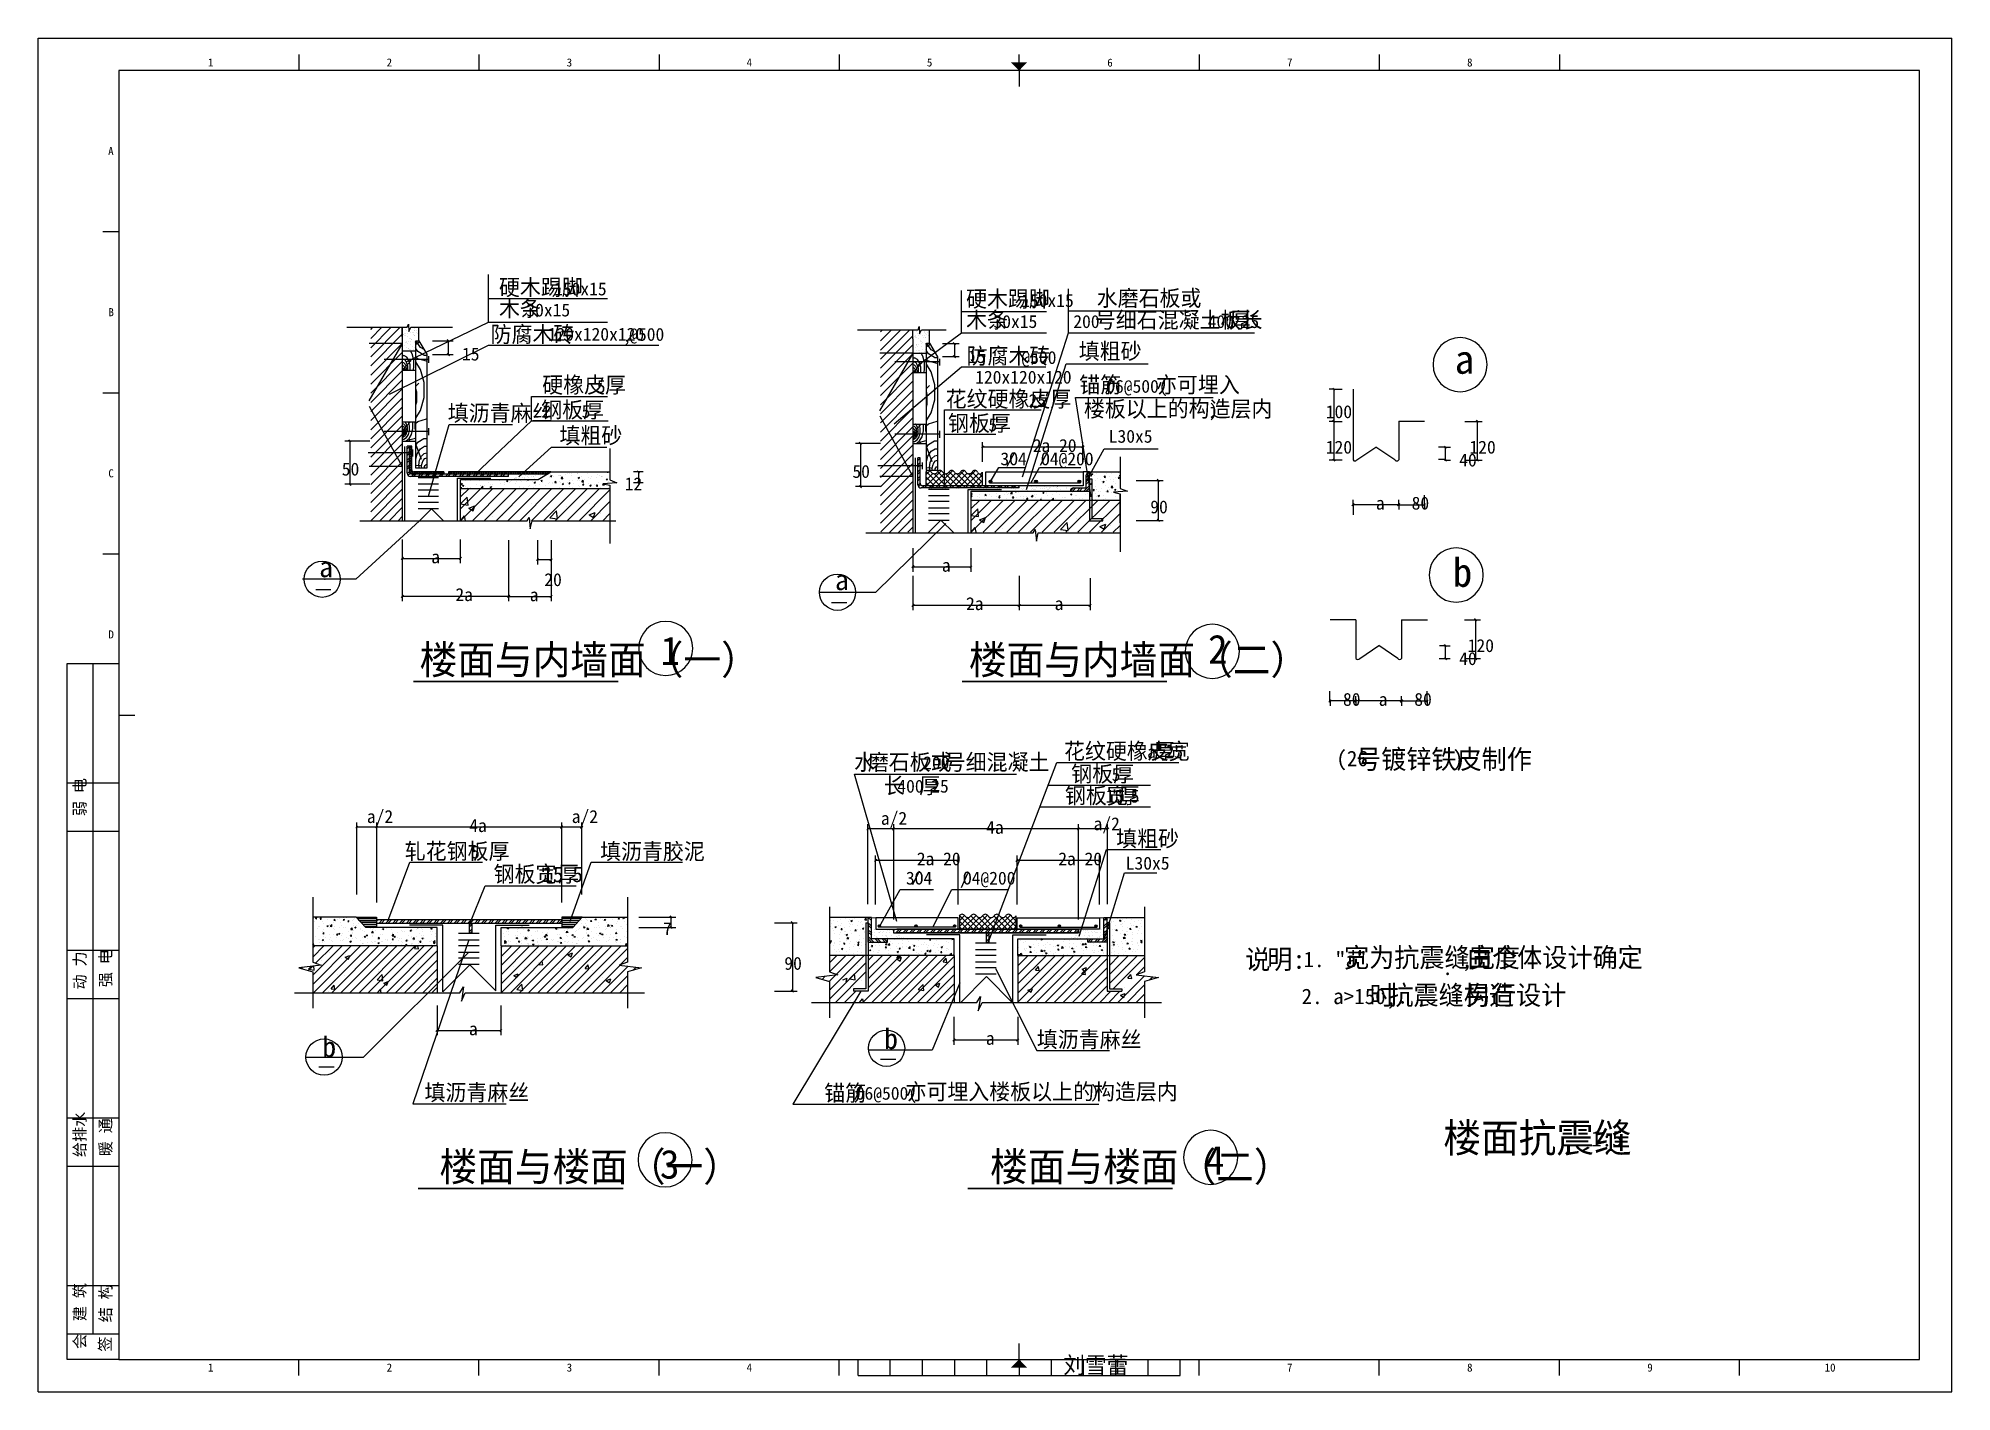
# Model space of a CAD drawing. Header units: metres. Extents: x 10696 to 16636, y 10609 to 14809.
import ezdxf

# ---------------------------------------------------------------- set-up
doc = ezdxf.new("R2010")
doc.units = ezdxf.units.M
for name, color, linetype in [('AXIS', 3, 'Continuous'), ('CX', 2, 'Continuous'), ('HATCH', 9, 'Continuous'), ('PUB_DIM', 4, 'Continuous'), ('PUB_TEXT', 7, 'Continuous'), ('S_SURFACE', 4, 'Continuous'), ('SXX', 4, 'Continuous'), ('TK', 9, 'Continuous'), ('XX', 7, 'Continuous'), ('ZX', 3, 'Continuous')]:
    doc.layers.add(name, color=color, linetype=linetype)

msp = doc.modelspace()

# ---------------------------------------------------------------- texts
at = {"layer": 'PUB_DIM', "char_height": 40, "attachment_point": 1}
for s, insert in [('\\A1;15', (12011.02, 13848.69)), ('\\A1;15', (13582.19, 13840.86)), ('\\A1;100', (14692.44, 13669.72)), ('\\A1;2a-20', (13782.72, 13564.93)), ('\\A1;120', (14692.44, 13559.76)), ('\\A1;120', (15138.36, 13559.76)), ('\\A1;50', (11637.71, 13491.73)), ('\\A1;50', (13222.87, 13484.45)), ('\\A1;40', (15106.62, 13519.76)), ('\\A1;12', (12516.02, 13445.93)), ('\\A1;90', (14147.61, 13374.43)), ('\\A1;a', (14847.92, 13386.09)), ('\\A1;80', (14958.92, 13386.09)), ('\\A1;a', (11915.49, 13219.42)), ('\\A1;20', (12266.42, 13148.52)), ('\\A1;a', (13500.64, 13193.31)), ('\\A1;2a', (11990.49, 13102.2)), ('\\A1;a', (12221.42, 13101.62)), ('\\A1;2a', (13575.64, 13074.14)), ('\\A1;a', (13850.64, 13074.14)), ('\\A1;40', (15106.49, 12903.58)), ('\\A1;120', (15132.94, 12944)), ('\\A1;80', (14745.77, 12777.1)), ('\\A1;80', (14967.15, 12777.1)), ('\\A1;a', (14856.77, 12777.1)), ('\\A1;a/2', (11715.56, 12413.48)), ('\\A1;a/2', (12351.56, 12413.48)), ('\\A1;4a', (12033.56, 12385.5)), ('\\A1;a/2', (13311.21, 12408.02)), ('\\A1;4a', (13638.21, 12380.04)), ('\\A1;a/2', (13971.52, 12391.07)), ('\\A1;2a-20', (13422.81, 12282.24)), ('\\A1;2a-20', (13861.94, 12282.24)), ('\\A1;7', (12635.21, 12065.63)), ('\\A1;90', (13011.56, 11957.86)), ('\\A1;a', (12032.61, 11754.82)), ('\\A1;a', (13637.22, 11725.39))]:
    msp.add_mtext(s, dxfattribs=dict(at, insert=insert))
at = {"layer": 'PUB_TEXT'}
for s, height, p in [('硬木踢脚', 50, (12125.75, 14010.85)), ('150x15', 40, (12296.71, 14010.85)), ('硬木踢脚', 50, (13575.85, 13974.93)), ('水磨石板或', 50, (13981.27, 13977.35)), ('木条', 50, (12125.75, 13945.49)), ('30x15', 40, (12210.71, 13945.49)), ('木条', 50, (13575.85, 13909.57)), ('150x15', 40, (13746.81, 13974.93)), ('号细石混凝土板长', 50, (13975.67, 13909.57)), ('厚', 50, (14393.71, 13909.57)), ('防腐木砖', 50, (12099.81, 13865.03)), ('120x120x120', 40, (12277.06, 13870.31)), ('@500', 40, (12530.03, 13869.75)), ('30x15', 40, (13660.81, 13909.57)), ('200', 40, (13908.6, 13909.57)), ('400', 40, (14325.83, 13909.57)), ('25', 40, (14431.07, 13909.57)), (',', 40, (12509.77, 13866.58)), ('防腐木砖', 50, (13577.33, 13797.98)), ('填粗砂', 50, (13925.56, 13812.74)), ('@500', 40, (13747.49, 13797.98)), ('硬橡皮厚', 50, (12260.04, 13707.98)), ('5', 40, (12429.4, 13707.98)), ('花纹硬橡皮厚', 50, (13512.48, 13664.29)), (' 120x120x120', 40, (13576.79, 13736.99)), ('锚筋', 50, (13927.09, 13708.65)), ('O6@500(', 40, (14010.85, 13708.65)), ('亦可埋入', 50, (14165.41, 13708.65)), ('填沥青麻丝', 50, (11966.71, 13620.53)), ('钢板厚', 50, (12256.87, 13630.8)), ('5', 40, (12382.23, 13630.8)), ('25', 40, (13769.84, 13664.29)), ('楼板以上的构造层内', 50, (13941.62, 13633.6)), (')', 40, (14330.18, 13633.6)), ('填粗砂', 50, (12313.46, 13550.98)), ('钢板厚', 50, (13519.74, 13589.25)), ('5', 40, (13645.1, 13589.25)), ('L30x5', 40, (14018.53, 13553.51)), ('3O4', 40, (13682.43, 13483.52)), ('O4@200', 40, (13808.39, 13483.52)), ('楼面与内墙面（一）', 90, (11879.29, 12835.09)), ('楼面与内墙面（二）', 90, (13584.6, 12835.09)), ('水', 50, (13228.32, 12537.44)), ('磨石板或', 50, (13270.71, 12537.44)), ('号细混凝土', 50, (13509.54, 12537.44)), ('花纹硬橡皮宽', 50, (13879.68, 12571.55)), ('a', 40, (14137.84, 12574.46)), ('厚', 50, (14157.71, 12571.55)), ('25', 40, (14195.07, 12574.46)), ('(26', 48, (14725.2, 12549.62)), ('号镀锌铁皮制作', 60, (14786.31, 12541.4)), (')', 48, (15086.5, 12549.62)), ('200', 40, (13442.47, 12540.35)), ('钢板厚', 50, (13902.23, 12501.12)), ('5', 40, (14027.59, 12504.03)), ('长', 50, (13320.13, 12464.76)), ('400', 40, (13362.29, 12467.67)), ('厚', 50, (13430.17, 12464.76)), ('25', 40, (13467.53, 12467.67)), ('钢板宽', 50, (13882.69, 12433.79)), ('15', 40, (14008.85, 12436.7)), ('厚', 50, (14049.29, 12433.79)), ('5', 40, (14086.65, 12436.7)), ('填粗砂', 50, (14041.84, 12300.09)), ('轧花钢板厚', 50, (11833.32, 12260.9)), ('5', 40, (12039.31, 12263.68)), ('填沥青胶泥', 50, (12439.73, 12260.44)), ('钢板宽', 50, (12109.19, 12190.14)), ('15', 48, (12260.58, 12190.14)), ('厚', 50, (12309.12, 12190.14)), ('5', 48, (12353.95, 12190.14)), ('L30x5', 40, (14071.42, 12228.75)), ('3O4', 40, (13388.99, 12182.49)), ('O4@200', 40, (13565.85, 12182.49)), ('说', 60, (14442.29, 11919.96)), ('明:', 60, (14510.8, 11920.87)), ('1. "a"', 48, (14623.24, 11926.09)), ('宽为抗震缝宽度', 60, (14748.98, 11926.09)), ('由个体设计确定', 60, (15130.58, 11926.25)), ('.', 48, (15054.29, 11901.73)), (',', 48, (15114.45, 11926.09)), ('2. a>150', 48, (14617.33, 11811.43)), ('时', 60, (14828.01, 11809.08)), ('抗震缝构造', 60, (14886.81, 11809.08)), ('.', 48, (14914.48, 11812.83)), ('另行设计', 60, (15127.05, 11809.41)), (',', 48, (14878.6, 11809.08)), ('填沥青麻丝', 50, (13795.54, 11676.77)), ('填沥青麻丝', 50, (11894.62, 11512.11)), (' 锚筋', 50, (13101.5, 11510.8)), ('O6@500(', 40, (13233.22, 11514.78)), ('亦可埋入楼板以上的构造层内', 50, (13387.78, 11514.78)), (')', 40, (13962.14, 11519.44)), ('楼面抗震缝', 90, (15057.22, 11351.29)), ('1:5', 48, (15515.98, 11369.66)), ('楼面与楼面（一）', 90, (11940.82, 11262.02)), ('楼面与楼面（二）', 90, (13650.1, 11262.02)), ('刘雪蕾', 51.84, (13877.54, 10665.46))]:
    msp.add_text(s, height=height, dxfattribs=at).set_placement(p)
at = {"layer": 'TK'}
for s, p in [('1', (11222.52, 14721.09)), ('2', (11776.96, 14721.09)), ('3', (12335.96, 14721.09)), ('4', (12894.46, 14721.09)), ('5', (13453.96, 14721.09)), ('6', (14014.02, 14720.55)), ('7', (14571.96, 14721.09)), ('8', (15130.96, 14721.09)), ('A', (10912.45, 14446.09)), ('B', (10913.46, 13946.09)), ('C', (10912.96, 13446.09)), ('D', (10913.46, 12946.09)), ('1', (11222.52, 10671.09)), ('2', (11776.96, 10671.09)), ('3', (12335.96, 10671.09)), ('4', (12894.46, 10671.09)), ('7', (14571.96, 10671.09)), ('8', (15130.96, 10671.09)), ('9', (15690.47, 10671.09)), ('10', (16240.87, 10671.09))]:
    msp.add_text(s, height=25, dxfattribs=at).set_placement(p)
for s, p in [('弱 电', (10842.35, 12394.79)), ('动 力', (10842.35, 11856.79)), ('强 电', (10922.35, 11863.99)), ('给排水', (10842.35, 11336.79)), ('暖 通', (10922.35, 11339.19)), ('建 筑', (10842.35, 10827.59)), ('结 构', (10922.35, 10823.99)), ('会', (10842.35, 10741.39)), ('签', (10921.15, 10732.99))]:
    msp.add_text(s, height=36, rotation=90, dxfattribs=at).set_placement(p)
at = {"layer": 'ZX'}
for s, height, p in [('a', 89.6, (15092.5, 13767.67)), ('b', 89.6, (15086.28, 13106.53)), ('a', 63.65, (11567.42, 13136.29)), ('a', 63.65, (13168.69, 13096.19)), ('1', 88.4, (12627.58, 12863.75)), ('2', 89.6, (14326.75, 12868.08)), ('b', 63.65, (11577.13, 11646.83)), ('b', 63.65, (13321.23, 11672.18)), ('3', 89.6, (12625.31, 11269.83)), ('4', 89.6, (14316.89, 11282.39))]:
    msp.add_text(s, height=height, dxfattribs=at).set_placement(p)

# ---------------------------------------------------------------- blocks, each defined once
blk = doc.blocks.new('_DIMX')
blk.add_lwpolyline([(-70, -70), (70, 70)])

# ---------------------------------------------------------------- linework, layer by layer
for p, q in [((11727.49, 13820.08), (11819.11, 13911.71)), ((11727.49, 13848.37), (11790.83, 13911.71)), ((11727.49, 13876.65), (11762.54, 13911.71)), ((11727.49, 13904.93), (11734.26, 13911.71)), ((11835.85, 13905.5), (11835.85, 13905.5)), ((11839.69, 13901.27), (11839.69, 13901.27)), ((11852.62, 13911.46), (11852.62, 13911.46)), ((11855.65, 13910.99), (11855.65, 13910.99)), ((11862.58, 13902.34), (11862.58, 13902.34)), ((11862.86, 13906.48), (11862.86, 13906.48)), ((11864.42, 13900.65), (11864.42, 13900.65)), ((11870.84, 13901.32), (11870.84, 13901.32)), ((13309.93, 13812.88), (13401.05, 13904.01)), ((13309.93, 13841.17), (13372.77, 13904.01)), ((13309.93, 13869.45), (13344.48, 13904.01)), ((13309.93, 13897.74), (13316.2, 13904.01)), ((13437.78, 13904.18), (13437.78, 13904.18)), ((13440.81, 13903.71), (13440.81, 13903.71)), ((11727.49, 13791.8), (11825.68, 13889.99)), ((11727.49, 13763.51), (11825.68, 13861.71)), ((11828.37, 13888.58), (11828.37, 13888.58)), ((11828.96, 13890.66), (11828.96, 13890.66)), ((11832.51, 13893.56), (11832.51, 13893.56)), ((11832.59, 13885.9), (11832.59, 13885.9)), ((11833.49, 13856.34), (11833.49, 13856.34)), ((11834.16, 13891.34), (11834.16, 13891.34)), ((11834.36, 13891.87), (11834.36, 13891.87)), ((11836.45, 13863.54), (11836.45, 13863.54)), ((11836.48, 13886.23), (11836.48, 13886.23)), ((11837.11, 13866.97), (11837.11, 13866.97)), ((11837.74, 13847.7), (11837.74, 13847.7)), ((11838.18, 13865.98), (11838.18, 13865.98)), ((11840.67, 13860.86), (11840.67, 13860.86)), ((11842.29, 13892.41), (11842.29, 13892.41)), ((11843.06, 13883.9), (11843.06, 13883.9)), ((11843.38, 13866.67), (11843.38, 13866.67)), ((11843.45, 13847.22), (11843.45, 13847.22)), ((11845.29, 13845.53), (11845.29, 13845.53)), ((11847.4, 13841.3), (11847.4, 13841.3)), ((11847.77, 13876.23), (11847.77, 13876.23)), ((11849.97, 13896.58), (11849.97, 13896.58)), ((11850.6, 13877.31), (11850.6, 13877.31)), ((11851.23, 13858.05), (11851.23, 13858.05)), ((11851.51, 13867.74), (11851.51, 13867.74)), ((11852.6, 13841.99), (11852.6, 13841.99)), ((11853.01, 13874.78), (11853.01, 13874.78)), ((11854.85, 13873.09), (11854.85, 13873.09)), ((11855.85, 13851.18), (11855.85, 13851.18)), ((11855.87, 13894.2), (11855.87, 13894.2)), ((11859.51, 13888.64), (11859.51, 13888.64)), ((11860.73, 13843.06), (11860.73, 13843.06)), ((11861.08, 13894.89), (11861.08, 13894.89)), ((11863.49, 13887.21), (11863.49, 13887.21)), ((11863.55, 13865.12), (11863.55, 13865.12)), ((11863.73, 13885.95), (11863.73, 13885.95)), ((11864.12, 13867.94), (11864.12, 13867.94)), ((11864.75, 13848.67), (11864.75, 13848.67)), ((11865.09, 13869.52), (11865.09, 13869.52)), ((11867.59, 13863.6), (11867.59, 13863.6)), ((11867.65, 13858.93), (11879.08, 13866.75)), ((11874.12, 13836.63), (11867.65, 13845.76)), ((11869.21, 13895.96), (11869.21, 13895.96)), ((11870.3, 13870.21), (11870.3, 13870.21)), ((11871.84, 13864.7), (11870.44, 13869.77)), ((11881.74, 13849.21), (11871.83, 13864.7)), ((11873.12, 13892.68), (11873.12, 13892.68)), ((11875.55, 13896.46), (11875.55, 13896.46)), ((11876.18, 13877.19), (11876.18, 13877.19)), ((11893.14, 13842.39), (11881.74, 13849.21)), ((13309.93, 13784.6), (13410.84, 13885.51)), ((13309.93, 13756.32), (13410.84, 13857.23)), ((13413.53, 13881.3), (13413.53, 13881.3)), ((13414.11, 13883.38), (13414.11, 13883.38)), ((13417.67, 13886.28), (13417.67, 13886.28)), ((13417.75, 13878.62), (13417.75, 13878.62)), ((13418.65, 13849.06), (13418.65, 13849.06)), ((13419.32, 13884.06), (13419.32, 13884.06)), ((13419.51, 13884.59), (13419.51, 13884.59)), ((13421.01, 13898.22), (13421.01, 13898.22)), ((13421.6, 13856.26), (13421.6, 13856.26)), ((13421.64, 13878.95), (13421.64, 13878.95)), ((13422.27, 13859.69), (13422.27, 13859.69)), ((13422.9, 13840.42), (13422.9, 13840.42)), ((13423.33, 13858.7), (13423.33, 13858.7)), ((13424.85, 13893.99), (13424.85, 13893.99)), ((13425.82, 13853.58), (13425.82, 13853.58)), ((13427.45, 13885.13), (13427.45, 13885.13)), ((13428.21, 13876.62), (13428.21, 13876.62)), ((13428.54, 13859.39), (13428.54, 13859.39)), ((13432.93, 13868.95), (13432.93, 13868.95)), ((13435.13, 13889.3), (13435.13, 13889.3)), ((13435.76, 13870.03), (13435.76, 13870.03)), ((13436.39, 13850.77), (13436.39, 13850.77)), ((13436.67, 13860.46), (13436.67, 13860.46)), ((13438.17, 13867.5), (13438.17, 13867.5)), ((13440.01, 13865.81), (13440.01, 13865.81)), ((13441, 13843.9), (13441, 13843.9)), ((13441.03, 13886.92), (13441.03, 13886.92)), ((13444.67, 13881.36), (13444.67, 13881.36)), ((13446.24, 13887.61), (13446.24, 13887.61)), ((13447.73, 13895.06), (13447.73, 13895.06)), ((13448.02, 13899.2), (13448.02, 13899.2)), ((13448.65, 13879.93), (13448.65, 13879.93)), ((13448.71, 13857.84), (13448.71, 13857.84)), ((13448.89, 13878.67), (13448.89, 13878.67)), ((13449.28, 13860.66), (13449.28, 13860.66)), ((13449.57, 13893.37), (13449.57, 13893.37)), ((13449.91, 13841.39), (13449.91, 13841.39)), ((13450.25, 13862.24), (13450.25, 13862.24)), ((13452.75, 13856.32), (13452.75, 13856.32)), ((13452.81, 13851.65), (13464.23, 13859.47)), ((13454.37, 13888.68), (13454.37, 13888.68)), ((13455.46, 13862.93), (13455.46, 13862.93)), ((13456.99, 13857.42), (13455.6, 13862.49)), ((13455.99, 13894.04), (13455.99, 13894.04)), ((13466.89, 13841.93), (13456.99, 13857.42)), ((13458.27, 13885.4), (13458.27, 13885.4)), ((13460.71, 13889.18), (13460.71, 13889.18)), ((13461.34, 13869.91), (13461.34, 13869.91)), ((13478.3, 13835.11), (13466.89, 13841.93)), ((11727.49, 13735.23), (11825.68, 13833.43)), ((11727.49, 13706.94), (11825.68, 13805.14)), ((11825.68, 13838.44), (11825.68, 13838.44)), ((11825.68, 13838.44), (11825.68, 13838.44)), ((11825.68, 13824.43), (11830.64, 13824.43)), ((11825.68, 13812.33), (11829.11, 13812.33)), ((11825.68, 13802.08), (11826.06, 13802.16)), ((11825.68, 13794.42), (11825.68, 13794.42)), ((11828.73, 13793.45), (11825.68, 13794.42)), ((11825.68, 13784.62), (11826.06, 13784.74)), ((11830.64, 13801.19), (11826.06, 13802.16)), ((11827.59, 13784.25), (11826.06, 13784.74)), ((11829.11, 13782.8), (11827.59, 13784.25)), ((11831.4, 13790.55), (11828.73, 13793.45)), ((11835.21, 13808.45), (11829.11, 13812.33)), ((11829.87, 13780.86), (11829.11, 13782.8)), ((11830.26, 13778.44), (11829.87, 13780.86)), ((11839.4, 13818.62), (11830.64, 13824.43)), ((11830.64, 13784.25), (11853.49, 13808.94)), ((11834.83, 13796.84), (11830.64, 13801.19)), ((11833.3, 13786.19), (11831.4, 13790.55)), ((11834.06, 13781.35), (11833.3, 13786.19)), ((11833.4, 13777.15), (11834.06, 13781.35)), ((11833.81, 13839.51), (11833.81, 13839.51)), ((11837.49, 13791.03), (11834.83, 13796.84)), ((11840.16, 13800.71), (11835.21, 13808.45)), ((11838.64, 13783.28), (11837.49, 13791.03)), ((11837.7, 13777.31), (11838.64, 13783.28)), ((11846.26, 13808.94), (11839.4, 13818.62)), ((11842.83, 13791.03), (11840.16, 13800.71)), ((11842.83, 13779.9), (11842.83, 13791.03)), ((11844.53, 13838.5), (11844.53, 13838.5)), ((11850.06, 13794.9), (11846.26, 13808.94)), ((11850.06, 13779.9), (11850.06, 13794.9)), ((11856.16, 13829.75), (11850.84, 13838.44)), ((11851.86, 13838.78), (11851.86, 13838.78)), ((11861.49, 13809.91), (11856.16, 13829.75)), ((11859.25, 13778.13), (11861.49, 13786.67)), ((11861.49, 13786.67), (11861.49, 13809.91)), ((11874.12, 13814.36), (11867.65, 13820.18)), ((11882.5, 13780.48), (11867.65, 13804.74)), ((11892.41, 13825.01), (11874.12, 13836.63)), ((11900.78, 13806.62), (11874.12, 13814.36)), ((11892.41, 13825.01), (11901.55, 13825.01)), ((11900.79, 13806.62), (11901.55, 13806.84)), ((13309.93, 13728.03), (13410.84, 13828.94)), ((13309.93, 13699.75), (13410.84, 13800.66)), ((13410.84, 13831.16), (13410.84, 13831.16)), ((13410.84, 13831.16), (13410.84, 13831.16)), ((13410.84, 13817.15), (13415.79, 13817.15)), ((13410.84, 13805.05), (13414.27, 13805.05)), ((13410.84, 13794.8), (13411.22, 13794.88)), ((13410.84, 13787.14), (13410.84, 13787.14)), ((13413.89, 13786.17), (13410.84, 13787.14)), ((13415.79, 13793.91), (13411.22, 13794.88)), ((13416.55, 13783.27), (13413.89, 13786.17)), ((13420.36, 13801.17), (13414.27, 13805.05)), ((13424.55, 13811.34), (13415.79, 13817.15)), ((13415.79, 13776.97), (13438.65, 13801.66)), ((13419.98, 13789.56), (13415.79, 13793.91)), ((13418.46, 13778.91), (13416.55, 13783.27)), ((13418.97, 13832.23), (13418.97, 13832.23)), ((13422.65, 13783.75), (13419.98, 13789.56)), ((13425.32, 13793.43), (13420.36, 13801.17)), ((13423.79, 13776), (13422.65, 13783.75)), ((13431.41, 13801.66), (13424.55, 13811.34)), ((13427.98, 13783.75), (13425.32, 13793.43)), ((13427.98, 13772.62), (13427.98, 13783.75)), ((13428.6, 13839.94), (13428.6, 13839.94)), ((13429.68, 13831.22), (13429.68, 13831.22)), ((13430.44, 13838.25), (13430.44, 13838.25)), ((13435.22, 13787.62), (13431.41, 13801.66)), ((13432.55, 13834.02), (13432.55, 13834.02)), ((13435.22, 13772.62), (13435.22, 13787.62)), ((13441.32, 13822.47), (13436, 13831.16)), ((13437.02, 13831.5), (13437.02, 13831.5)), ((13437.76, 13834.71), (13437.76, 13834.71)), ((13446.65, 13802.63), (13441.32, 13822.47)), ((13445.89, 13835.78), (13445.89, 13835.78)), ((13446.65, 13779.39), (13446.65, 13802.63)), ((13459.28, 13829.35), (13452.81, 13838.48)), ((13459.27, 13807.08), (13452.81, 13812.9)), ((13467.66, 13773.2), (13452.81, 13797.46)), ((13485.94, 13799.34), (13459.27, 13807.08)), ((13477.56, 13817.73), (13459.28, 13829.35)), ((13477.56, 13817.73), (13486.71, 13817.73)), ((13485.95, 13799.34), (13486.71, 13799.56)), ((11727.49, 13678.66), (11825.68, 13776.86)), ((11727.49, 13650.38), (11825.68, 13748.57)), ((11830.03, 13777.02), (11830.26, 13778.44)), ((11842.16, 13777.48), (11842.83, 13779.9)), ((11849.48, 13777.76), (11850.06, 13779.9)), ((11867.65, 13728.57), (11877.17, 13738.85)), ((11893.17, 13740.79), (11882.5, 13780.48)), ((11893.17, 13694.32), (11893.17, 13740.79)), ((13309.93, 13671.46), (13410.84, 13772.38)), ((13309.93, 13643.18), (13410.84, 13744.09)), ((13410.84, 13777.34), (13411.22, 13777.46)), ((13412.74, 13776.97), (13411.22, 13777.46)), ((13414.27, 13775.52), (13412.74, 13776.97)), ((13415.03, 13773.58), (13414.27, 13775.52)), ((13415.41, 13771.16), (13415.03, 13773.58)), ((13415.19, 13769.74), (13415.41, 13771.16)), ((13419.22, 13774.07), (13418.46, 13778.91)), ((13418.56, 13769.87), (13419.22, 13774.07)), ((13422.85, 13770.03), (13423.79, 13776)), ((13427.32, 13770.2), (13427.98, 13772.62)), ((13434.64, 13770.48), (13435.22, 13772.62)), ((13444.41, 13770.85), (13446.65, 13779.39)), ((13452.81, 13721.29), (13462.32, 13731.57)), ((13478.32, 13733.51), (13467.66, 13773.2)), ((13478.32, 13687.04), (13478.32, 13733.51)), ((11727.49, 13622.09), (11825.68, 13720.29)), ((11727.49, 13593.81), (11825.68, 13692)), ((11727.49, 13565.52), (11825.68, 13663.72)), ((11870.31, 13710.78), (11867.65, 13720.57)), ((11867.65, 13670.97), (11870.31, 13680.77)), ((11870.31, 13680.76), (11870.31, 13710.78)), ((11882.5, 13653.66), (11893.17, 13694.32)), ((13309.93, 13614.89), (13410.84, 13715.81)), ((13309.93, 13586.61), (13410.84, 13687.52)), ((13455.47, 13703.5), (13452.81, 13713.29)), ((13452.81, 13663.69), (13455.47, 13673.49)), ((13455.47, 13673.49), (13455.47, 13703.5)), ((13467.66, 13646.38), (13478.32, 13687.04)), ((11727.49, 13537.24), (11825.68, 13635.44)), ((11727.49, 13508.95), (11825.68, 13607.15)), ((11825.68, 13612.26), (11826.04, 13612.33)), ((11828.5, 13604.28), (11825.68, 13605.17)), ((11830.27, 13611.44), (11826.04, 13612.33)), ((11830.97, 13601.59), (11828.5, 13604.28)), ((11830.26, 13595.77), (11851.26, 13618.44)), ((11834.14, 13607.41), (11830.26, 13611.44)), ((11834.49, 13618.15), (11834.04, 13618.44)), ((11836.61, 13602.04), (11834.14, 13607.41)), ((11839.08, 13610.99), (11834.49, 13618.15)), ((11841.54, 13602.04), (11839.07, 13610.99)), ((11848.24, 13605.62), (11844.76, 13618.44)), ((11848.24, 13591.74), (11848.24, 13605.62)), ((11858.81, 13598.01), (11858.81, 13618.44)), ((11865.86, 13598.01), (11865.86, 13618.44)), ((11867.65, 13629.4), (11882.5, 13653.66)), ((11867.65, 13613.95), (11874.12, 13619.78)), ((11874.12, 13619.78), (11900.79, 13627.52)), ((11901.55, 13627.3), (11900.79, 13627.52)), ((13309.93, 13558.33), (13410.84, 13659.24)), ((13309.93, 13530.04), (13410.84, 13630.95)), ((13309.93, 13501.76), (13410.84, 13602.67)), ((13410.84, 13604.98), (13411.19, 13605.05)), ((13415.42, 13604.16), (13411.19, 13605.05)), ((13415.42, 13588.49), (13436.42, 13611.16)), ((13419.3, 13600.13), (13415.42, 13604.16)), ((13419.65, 13610.88), (13419.19, 13611.16)), ((13424.23, 13603.71), (13419.65, 13610.87)), ((13426.7, 13594.76), (13424.23, 13603.71)), ((13433.39, 13598.34), (13429.91, 13611.16)), ((13443.96, 13590.73), (13443.96, 13611.16)), ((13451.01, 13590.73), (13451.01, 13611.16)), ((13452.81, 13622.12), (13467.66, 13646.38)), ((13452.81, 13606.67), (13459.28, 13612.5)), ((13459.28, 13612.5), (13485.94, 13620.24)), ((13486.71, 13620.02), (13485.94, 13620.24)), ((11727.49, 13480.67), (11825.68, 13578.87)), ((11727.49, 13452.39), (11825.68, 13550.58)), ((11825.68, 13596.1), (11826.04, 13596.22)), ((11826.04, 13585.02), (11825.68, 13585.13)), ((11825.68, 13581.89), (11828.5, 13582.78)), ((11825.68, 13581.89), (11825.68, 13581.89)), ((11826.04, 13577.41), (11825.68, 13577.49)), ((11825.68, 13572.04), (11828.86, 13572.04)), ((11825.68, 13564.43), (11830.26, 13564.43)), ((11827.45, 13595.77), (11826.04, 13596.22)), ((11826.04, 13585.02), (11827.45, 13585.47)), ((11826.04, 13577.41), (11830.26, 13578.31)), ((11829.91, 13572.04), (11826.74, 13584.13)), ((11828.86, 13594.42), (11827.45, 13595.77)), ((11827.45, 13585.47), (11828.86, 13586.81)), ((11828.5, 13582.78), (11830.97, 13585.47)), ((11829.56, 13592.63), (11828.86, 13594.42)), ((11828.86, 13586.81), (11829.56, 13588.16)), ((11828.86, 13572.04), (11834.49, 13575.62)), ((11829.91, 13590.4), (11829.56, 13592.63)), ((11829.56, 13588.16), (11829.91, 13590.4)), ((11830.26, 13578.31), (11834.14, 13582.78)), ((11830.26, 13564.43), (11838.37, 13569.8)), ((11840.13, 13580.54), (11830.62, 13587.26)), ((11832.73, 13597.56), (11830.97, 13601.59)), ((11830.97, 13585.47), (11832.73, 13588.6)), ((11833.44, 13593.08), (11832.73, 13597.56)), ((11832.73, 13588.6), (11833.44, 13593.08)), ((11834.02, 13558.44), (11837.66, 13559.5)), ((11834.14, 13582.78), (11836.61, 13588.16)), ((11834.49, 13575.62), (11839.07, 13582.78)), ((11837.67, 13594.87), (11836.61, 13602.04)), ((11836.61, 13588.16), (11837.66, 13594.87)), ((11837.66, 13559.5), (11846.47, 13567.11)), ((11838.37, 13569.8), (11844.71, 13578.75)), ((11839.07, 13582.78), (11841.54, 13591.74)), ((11841.54, 13591.74), (11841.54, 13602.04)), ((11844.35, 13558.44), (11850, 13563.53)), ((11844.71, 13578.75), (11848.24, 13591.74)), ((11846.47, 13567.11), (11853.87, 13579.2)), ((11849.99, 13563.53), (11862.33, 13567.11)), ((11853.87, 13579.2), (11858.81, 13598.01)), ((11867.65, 13565.57), (11862.34, 13567.11)), ((11867.65, 13591.16), (11865.86, 13598.01)), ((11867.65, 13545.78), (11874.12, 13554.91)), ((11885.55, 13501.67), (11867.65, 13549.48)), ((11874.12, 13554.91), (11892.41, 13566.53)), ((11892.41, 13566.53), (11901.55, 13566.53)), ((13309.93, 13473.47), (13410.84, 13574.39)), ((13309.93, 13445.19), (13410.84, 13546.1)), ((13413.66, 13597), (13410.84, 13597.89)), ((13410.84, 13588.82), (13411.19, 13588.94)), ((13411.19, 13577.74), (13410.84, 13577.85)), ((13410.84, 13574.61), (13413.66, 13575.5)), ((13410.84, 13574.61), (13410.84, 13574.61)), ((13411.19, 13570.13), (13410.84, 13570.21)), ((13410.84, 13564.76), (13414.01, 13564.76)), ((13410.84, 13557.15), (13415.42, 13557.15)), ((13412.6, 13588.49), (13411.19, 13588.94)), ((13411.19, 13577.74), (13412.6, 13578.19)), ((13411.19, 13570.13), (13415.42, 13571.03)), ((13415.07, 13564.76), (13411.9, 13576.85)), ((13414.01, 13587.15), (13412.6, 13588.49)), ((13412.6, 13578.19), (13414.01, 13579.53)), ((13416.13, 13594.31), (13413.66, 13597)), ((13413.66, 13575.5), (13416.13, 13578.19)), ((13414.72, 13585.35), (13414.01, 13587.15)), ((13414.01, 13579.53), (13414.72, 13580.88)), ((13414.01, 13564.76), (13419.65, 13568.34)), ((13415.07, 13583.12), (13414.72, 13585.35)), ((13414.72, 13580.88), (13415.07, 13583.12)), ((13415.42, 13571.03), (13419.3, 13575.5)), ((13415.42, 13557.15), (13423.53, 13562.52)), ((13425.29, 13573.26), (13415.77, 13579.98)), ((13417.89, 13590.28), (13416.13, 13594.31)), ((13416.13, 13578.19), (13417.89, 13581.32)), ((13418.59, 13585.8), (13417.89, 13590.28)), ((13417.89, 13581.32), (13418.59, 13585.8)), ((13419.18, 13551.16), (13422.82, 13552.22)), ((13421.76, 13594.76), (13419.3, 13600.13)), ((13419.3, 13575.5), (13421.76, 13580.88)), ((13419.65, 13568.34), (13424.23, 13575.5)), ((13422.82, 13587.59), (13421.76, 13594.76)), ((13421.76, 13580.88), (13422.82, 13587.59)), ((13422.82, 13552.22), (13431.63, 13559.83)), ((13423.53, 13562.52), (13429.87, 13571.47)), ((13424.23, 13575.5), (13426.7, 13584.46)), ((13426.7, 13584.46), (13426.7, 13594.76)), ((13429.5, 13551.16), (13435.15, 13556.25)), ((13429.87, 13571.47), (13433.39, 13584.46)), ((13431.63, 13559.83), (13439.03, 13571.92)), ((13433.39, 13584.46), (13433.39, 13598.34)), ((13435.15, 13556.25), (13447.48, 13559.83)), ((13439.03, 13571.92), (13443.96, 13590.73)), ((13452.81, 13558.29), (13447.49, 13559.83)), ((13452.81, 13583.88), (13451.01, 13590.73)), ((13452.81, 13538.5), (13459.28, 13547.64)), ((13459.28, 13547.64), (13477.56, 13559.25)), ((13477.56, 13559.25), (13486.71, 13559.25)), ((11727.49, 13424.1), (11825.68, 13522.3)), ((11727.49, 13395.82), (11825.68, 13494.01)), ((11840.74, 13541.93), (11841.89, 13543.08)), ((11840.74, 13534.86), (11847.74, 13541.86)), ((11840.74, 13520.72), (11847.74, 13527.72)), ((11840.74, 13513.65), (11847.74, 13520.65)), ((11840.74, 13499.5), (11847.74, 13506.5)), ((11840.74, 13492.43), (11847.74, 13499.43)), ((11840.74, 13478.29), (11847.74, 13485.29)), ((11847.74, 13536.08), (11854.74, 13543.08)), ((11854.74, 13536.01), (11847.74, 13543.01)), ((11847.74, 13529.01), (11854.74, 13536.01)), ((11854.74, 13528.93), (11847.74, 13535.93)), ((11847.74, 13521.93), (11854.74, 13528.93)), ((11854.74, 13521.86), (11847.74, 13528.86)), ((11847.74, 13514.86), (11854.74, 13521.86)), ((11854.74, 13514.79), (11847.74, 13521.79)), ((11847.74, 13507.79), (11854.74, 13514.79)), ((11854.74, 13507.72), (11847.74, 13514.72)), ((11847.74, 13500.72), (11854.74, 13507.72)), ((11854.74, 13500.65), (11847.74, 13507.65)), ((11847.74, 13493.65), (11854.74, 13500.65)), ((11854.74, 13493.58), (11847.74, 13500.58)), ((11847.74, 13486.58), (11854.74, 13493.58)), ((11854.74, 13486.51), (11847.74, 13493.51)), ((11847.74, 13479.51), (11854.74, 13486.51)), ((11854.74, 13479.44), (11847.74, 13486.44)), ((11867.65, 13503.91), (11871.84, 13519.1)), ((11871.84, 13519.1), (11881.74, 13534.59)), ((11877.17, 13484.25), (11879.45, 13499.73)), ((11878.69, 13474.56), (11877.17, 13484.25)), ((11879.45, 13499.73), (11884.79, 13511.35)), ((11881.74, 13534.59), (11894.69, 13542.33)), ((11884.79, 13511.35), (11893.17, 13520.06)), ((11885.55, 13480.37), (11887.07, 13490.05)), ((11887.07, 13490.05), (11890.12, 13498.77)), ((11890.12, 13498.77), (11895.45, 13504.57)), ((11893.17, 13520.06), (11901.55, 13521.84)), ((11894.69, 13542.33), (11901.55, 13542.33)), ((11895.45, 13504.57), (11901.55, 13506.51)), ((11896.22, 13483.28), (11899.26, 13486.18)), ((11899.26, 13486.18), (11901.55, 13486.91)), ((11901.55, 13506.51), (11901.55, 13506.51)), ((13309.93, 13416.9), (13410.84, 13517.82)), ((13309.93, 13388.62), (13410.84, 13489.53)), ((13425.89, 13506), (13427.04, 13507.15)), ((13425.89, 13498.93), (13432.89, 13505.93)), ((13425.89, 13484.79), (13432.89, 13491.79)), ((13425.89, 13477.72), (13432.89, 13484.72)), ((13470.71, 13494.39), (13452.81, 13542.2)), ((13452.81, 13496.63), (13456.99, 13511.82)), ((13456.99, 13511.82), (13466.9, 13527.31)), ((13462.32, 13476.97), (13464.61, 13492.45)), ((13464.61, 13492.45), (13469.94, 13504.07)), ((13466.9, 13527.31), (13479.85, 13535.05)), ((13469.94, 13504.07), (13478.32, 13512.78)), ((13472.23, 13482.77), (13475.28, 13491.49)), ((13475.28, 13491.49), (13480.61, 13497.3)), ((13478.32, 13512.78), (13486.71, 13514.56)), ((13479.85, 13535.05), (13486.71, 13535.05)), ((13480.61, 13497.3), (13486.71, 13499.23)), ((13486.71, 13499.23), (13486.71, 13499.23)), ((11727.49, 13367.53), (11825.68, 13465.73)), ((11727.49, 13339.25), (11825.68, 13437.45)), ((11840.74, 13471.22), (11847.74, 13478.22)), ((11840.91, 13457.25), (11847.74, 13464.08)), ((11843.22, 13452.49), (11849.64, 13458.9)), ((11847.74, 13472.44), (11854.74, 13479.44)), ((11854.74, 13472.37), (11847.74, 13479.37)), ((11847.74, 13465.37), (11854.74, 13472.37)), ((11863.96, 13456.08), (11847.74, 13472.3)), ((11856.89, 13456.08), (11847.74, 13465.22)), ((11849.08, 13459.64), (11855.53, 13466.09)), ((11853.06, 13456.54), (11859.69, 13463.17)), ((11853.95, 13449.08), (11860.95, 13456.08)), ((11859.66, 13456.08), (11866.66, 13463.08)), ((11861.02, 13449.08), (11868.02, 13456.08)), ((11871.03, 13456.08), (11864.03, 13463.08)), ((11866.73, 13456.08), (11873.73, 13463.08)), ((11882.5, 13481.34), (11867.65, 13482.56)), ((11878.1, 13456.08), (11871.1, 13463.08)), ((11873.8, 13456.08), (11880.8, 13463.08)), ((11875.17, 13449.08), (11882.17, 13456.08)), ((11885.17, 13456.08), (11878.17, 13463.08)), ((11880.88, 13456.08), (11887.88, 13463.08)), ((11882.24, 13449.08), (11889.24, 13456.08)), ((11892.24, 13456.08), (11885.24, 13463.08)), ((11886.46, 13474.56), (11885.55, 13480.37)), ((11887.95, 13456.08), (11894.95, 13463.08)), ((11899.31, 13456.08), (11892.31, 13463.08)), ((11893.93, 13474.56), (11894.69, 13479.4)), ((11893.93, 13474.56), (11893.93, 13474.56)), ((11894.69, 13479.4), (11896.22, 13483.28)), ((11895.02, 13456.08), (11902.02, 13463.08)), ((11896.38, 13449.08), (11903.38, 13456.08)), ((11906.38, 13456.08), (11899.38, 13463.08)), ((11902.09, 13456.08), (11909.09, 13463.08)), ((11903.45, 13449.08), (11910.45, 13456.08)), ((11913.45, 13456.08), (11906.45, 13463.08)), ((11909.16, 13456.08), (11916.16, 13463.08)), ((11920.53, 13456.08), (11913.53, 13463.08)), ((11916.23, 13456.08), (11923.23, 13463.08)), ((11917.59, 13449.08), (11924.59, 13456.08)), ((11927.6, 13456.08), (11920.6, 13463.08)), ((11923.3, 13456.08), (11930.3, 13463.08)), ((11924.66, 13449.08), (11931.66, 13456.08)), ((11934.67, 13456.08), (11927.67, 13463.08)), ((11930.37, 13456.08), (11937.37, 13463.08)), ((11941.74, 13456.08), (11934.74, 13463.08)), ((11937.44, 13456.08), (11944.44, 13463.08)), ((11938.8, 13449.08), (11945.8, 13456.08)), ((11948.81, 13456.08), (11941.81, 13463.08)), ((11944.52, 13456.08), (11951.52, 13463.08)), ((11945.88, 13449.08), (11952.88, 13456.08)), ((11954.82, 13457.14), (11948.88, 13463.08)), ((11951.59, 13456.08), (11954.82, 13459.31)), ((11960.02, 13449.08), (11967.02, 13456.08)), ((11967.09, 13449.08), (11974.09, 13456.08)), ((11975.82, 13456.08), (11968.82, 13463.08)), ((11968.89, 13456.08), (11975.89, 13463.08)), ((11982.89, 13456.08), (11975.89, 13463.08)), ((11975.96, 13456.08), (11982.96, 13463.08)), ((11981.23, 13449.08), (11988.23, 13456.08)), ((11989.96, 13456.08), (11982.96, 13463.08)), ((11983.03, 13456.08), (11990.03, 13463.08)), ((11988.3, 13449.08), (11995.3, 13456.08)), ((11997.03, 13456.08), (11990.03, 13463.08)), ((11990.1, 13456.08), (11997.1, 13463.08)), ((12004.1, 13456.08), (11997.1, 13463.08)), ((11997.17, 13456.08), (12004.17, 13463.08)), ((12002.44, 13449.08), (12009.44, 13456.08)), ((12011.17, 13456.08), (12004.17, 13463.08)), ((12004.24, 13456.08), (12011.24, 13463.08)), ((12006.47, 13423.65), (12011.14, 13428.53)), ((12007.2, 13431.63), (12007.2, 13431.63)), ((12007.23, 13433.34), (12007.23, 13433.34)), ((12009.52, 13449.08), (12016.52, 13456.08)), ((12011.81, 13422.83), (12011.14, 13428.53)), ((12018.24, 13456.08), (12011.24, 13463.08)), ((12011.31, 13456.08), (12018.31, 13463.08)), ((12025.31, 13456.08), (12018.31, 13463.08)), ((12018.39, 13456.08), (12025.39, 13463.08)), ((12022.25, 13435.32), (12022.25, 13435.32)), ((12023.66, 13449.08), (12030.66, 13456.08)), ((12032.39, 13456.08), (12025.39, 13463.08)), ((12025.46, 13456.08), (12032.46, 13463.08)), ((12030.73, 13449.08), (12037.73, 13456.08)), ((12039.46, 13456.08), (12032.46, 13463.08)), ((12032.53, 13456.08), (12039.53, 13463.08)), ((12037.51, 13435.47), (12037.51, 13435.47)), ((12046.53, 13456.08), (12039.53, 13463.08)), ((12039.6, 13456.08), (12046.6, 13463.08)), ((12044.87, 13449.08), (12051.87, 13456.08)), ((12044.98, 13438.31), (12044.98, 13438.31)), ((12053.6, 13456.08), (12046.6, 13463.08)), ((12046.67, 13456.08), (12053.67, 13463.08)), ((12051.94, 13449.08), (12058.94, 13456.08)), ((12060.67, 13456.08), (12053.67, 13463.08)), ((12053.74, 13456.08), (12060.74, 13463.08)), ((12067.74, 13456.08), (12060.74, 13463.08)), ((12060.81, 13456.08), (12067.81, 13463.08)), ((12064.26, 13439.08), (12065.87, 13437.99)), ((12065.87, 13437.99), (12066.23, 13439.08)), ((12066.08, 13449.08), (12073.08, 13456.08)), ((12074.81, 13456.08), (12067.81, 13463.08)), ((12067.88, 13456.08), (12074.88, 13463.08)), ((12073.16, 13449.08), (12080.16, 13456.08)), ((12081.88, 13456.08), (12074.88, 13463.08)), ((12074.95, 13456.08), (12081.95, 13463.08)), ((12088.95, 13456.08), (12081.95, 13463.08)), ((12082.03, 13456.08), (12089.03, 13463.08)), ((12087.3, 13449.08), (12094.3, 13456.08)), ((12096.03, 13456.08), (12089.03, 13463.08)), ((12089.1, 13456.08), (12096.1, 13463.08)), ((12092.06, 13429.67), (12092.06, 13429.67)), ((12094.37, 13449.08), (12101.37, 13456.08)), ((12103.1, 13456.08), (12096.1, 13463.08)), ((12096.17, 13456.08), (12103.17, 13463.08)), ((12100.86, 13438.25), (12100.86, 13438.25)), ((12110.17, 13456.08), (12103.17, 13463.08)), ((12103.24, 13456.08), (12110.24, 13463.08)), ((12104.83, 13424.6), (12104.83, 13424.6)), ((12108.51, 13449.08), (12115.51, 13456.08)), ((12117.24, 13456.08), (12110.24, 13463.08)), ((12110.31, 13456.08), (12117.31, 13463.08)), ((12115.58, 13449.08), (12122.58, 13456.08)), ((12124.31, 13456.08), (12117.31, 13463.08)), ((12117.38, 13456.08), (12124.38, 13463.08)), ((12131.38, 13456.08), (12124.38, 13463.08)), ((12124.45, 13456.08), (12131.45, 13463.08)), ((12127.05, 13435.68), (12127.05, 13435.68)), ((12129.05, 13428.06), (12129.05, 13428.06)), ((12129.72, 13449.08), (12136.72, 13456.08)), ((12138.45, 13456.08), (12131.45, 13463.08)), ((12131.52, 13456.08), (12138.52, 13463.08)), ((12132.89, 13436.9), (12132.89, 13436.9)), ((12136.79, 13449.08), (12143.79, 13456.08)), ((12145.52, 13456.08), (12138.52, 13463.08)), ((12138.59, 13456.08), (12145.59, 13463.08)), ((12142.72, 13429.59), (12142.72, 13429.59)), ((12152.59, 13456.08), (12145.59, 13463.08)), ((12145.66, 13456.08), (12152.66, 13463.08)), ((12149.11, 13435.2), (12153.31, 13436.81)), ((12149.11, 13435.2), (12152.1, 13433.19)), ((12150.94, 13449.08), (12154.97, 13453.11)), ((12152.1, 13433.19), (12153.31, 13436.81)), ((12159.66, 13456.08), (12152.66, 13463.08)), ((12152.74, 13456.08), (12159.74, 13463.08)), ((12157.74, 13431.57), (12157.74, 13431.57)), ((12166.74, 13456.08), (12159.74, 13463.08)), ((12159.79, 13440.4), (12159.79, 13440.4)), ((12159.81, 13456.08), (12166.81, 13463.08)), ((12160.22, 13432.56), (12160.22, 13432.56)), ((12164.92, 13435.55), (12164.92, 13435.55)), ((12165.91, 13455.89), (12165.91, 13455.89)), ((12166.44, 13454.72), (12166.44, 13454.72)), ((12173.81, 13456.08), (12166.81, 13463.08)), ((12166.88, 13456.08), (12173.88, 13463.08)), ((12173.37, 13442.19), (12173.37, 13442.19)), ((12173.64, 13441.58), (12173.64, 13441.58)), ((12180.88, 13456.08), (12173.88, 13463.08)), ((12173.95, 13456.08), (12180.95, 13463.08)), ((12176.39, 13445.6), (12176.39, 13445.6)), ((12176.42, 13428.51), (12176.42, 13428.51)), ((12178.23, 13443.91), (12178.23, 13443.91)), ((12178.58, 13442.88), (12178.58, 13442.88)), ((12180.03, 13446.97), (12180.03, 13446.97)), ((12180.47, 13434.56), (12180.47, 13434.56)), ((12187.95, 13456.08), (12180.95, 13463.08)), ((12181.02, 13456.08), (12188.02, 13463.08)), ((12184.96, 13454.26), (12184.96, 13454.26)), ((12186.71, 13443.95), (12186.71, 13443.95)), ((12195.02, 13456.08), (12188.02, 13463.08)), ((12188.09, 13456.08), (12195.09, 13463.08)), ((12191.02, 13436.78), (12191.02, 13436.78)), ((12202.09, 13456.08), (12195.09, 13463.08)), ((12195.16, 13456.08), (12202.16, 13463.08)), ((12196.95, 13434.19), (12196.95, 13434.19)), ((12200.29, 13445.74), (12200.29, 13445.74)), ((12209.16, 13456.08), (12202.16, 13463.08)), ((12202.23, 13456.08), (12209.23, 13463.08)), ((12204.78, 13441.63), (12204.78, 13441.63)), ((12205.5, 13446.42), (12205.5, 13446.42)), ((12205.61, 13446.85), (12205.61, 13446.85)), ((12206.45, 13454.37), (12206.45, 13454.37)), ((12208.3, 13452.68), (12208.3, 13452.68)), ((12216.23, 13456.08), (12209.23, 13463.08)), ((12209.3, 13456.08), (12216.3, 13463.08)), ((12211.41, 13434.52), (12211.41, 13434.52)), ((12213.32, 13437.96), (12214.26, 13439.08)), ((12213.32, 13437.96), (12216.91, 13437.65)), ((12213.63, 13447.49), (12213.63, 13447.49)), ((12216.11, 13454.32), (12216.11, 13454.32)), ((12223.3, 13456.08), (12216.3, 13463.08)), ((12216.38, 13456.08), (12223.38, 13463.08)), ((12216.91, 13437.65), (12216.65, 13439.08)), ((12217, 13444.71), (12217, 13444.71)), ((12230.38, 13456.08), (12223.38, 13463.08)), ((12223.45, 13456.08), (12230.45, 13463.08)), ((12227.21, 13449.28), (12227.21, 13449.28)), ((12228.98, 13432.84), (12228.98, 13432.84)), ((12237.45, 13456.08), (12230.45, 13463.08)), ((12230.52, 13456.08), (12237.52, 13463.08)), ((12232.41, 13449.96), (12232.41, 13449.96)), ((12232.62, 13447.82), (12232.62, 13447.82)), ((12235.34, 13430.4), (12239.54, 13432.01)), ((12235.34, 13430.4), (12238.32, 13428.38)), ((12235.93, 13441.69), (12235.93, 13441.69)), ((12244.52, 13456.08), (12237.52, 13463.08)), ((12237.59, 13456.08), (12244.59, 13463.08)), ((12238.32, 13428.38), (12239.54, 13432.01)), ((12240.54, 13451.03), (12240.54, 13451.03)), ((12251.59, 13456.08), (12244.59, 13463.08)), ((12244.66, 13456.08), (12251.66, 13463.08)), ((12247.06, 13453.49), (12247.06, 13453.49)), ((12247.25, 13454.37), (12247.25, 13454.37)), ((12258.66, 13456.08), (12251.66, 13463.08)), ((12251.73, 13456.08), (12258.73, 13463.08)), ((12251.76, 13425.15), (12251.76, 13425.15)), ((12254.13, 13452.82), (12254.13, 13452.82)), ((12256.11, 13444.52), (12256.11, 13444.52)), ((12256.36, 13434.2), (12259.25, 13437.64)), ((12256.36, 13434.2), (12259.95, 13433.88)), ((12265.73, 13456.08), (12258.73, 13463.08)), ((12258.79, 13448.16), (12258.79, 13448.16)), ((12258.8, 13456.08), (12265.8, 13463.08)), ((12259.95, 13433.88), (12259.25, 13437.64)), ((12259.33, 13453.51), (12259.33, 13453.51)), ((12261.01, 13431.49), (12261.01, 13431.49)), ((12272.8, 13456.08), (12265.8, 13463.08)), ((12265.87, 13456.08), (12272.87, 13463.08)), ((12267.46, 13454.58), (12267.46, 13454.58)), ((12278.16, 13457.79), (12272.87, 13463.08)), ((12272.94, 13456.08), (12279.94, 13463.08)), ((12278.21, 13425.84), (12278.21, 13425.84)), ((12282.58, 13460.44), (12279.94, 13463.08)), ((12281.4, 13446.53), (12281.4, 13446.53)), ((12282.57, 13429.37), (12282.57, 13429.37)), ((12283.3, 13449.35), (12283.3, 13449.35)), ((12285.6, 13453.93), (12285.6, 13453.93)), ((12285.75, 13449.75), (12289.95, 13451.36)), ((12285.75, 13449.75), (12288.74, 13447.73)), ((12288.74, 13447.73), (12289.95, 13451.36)), ((12293.04, 13430.13), (12293.04, 13430.13)), ((12293.24, 13427.82), (12293.24, 13427.82)), ((12294, 13449.51), (12294, 13449.51)), ((12299.39, 13430.43), (12302.29, 13433.88)), ((12299.39, 13430.43), (12302.98, 13430.12)), ((12302.98, 13430.12), (12302.29, 13433.88)), ((12304.31, 13425.53), (12304.31, 13425.53)), ((12304.98, 13460.63), (12304.98, 13460.63)), ((12309.02, 13451.49), (12309.02, 13451.49)), ((12312.87, 13433.22), (12312.87, 13433.22)), ((12313.6, 13453.19), (12313.6, 13453.19)), ((12315.96, 13430.81), (12315.96, 13430.81)), ((12316.39, 13452.54), (12316.39, 13452.54)), ((12317.63, 13452.57), (12317.63, 13452.57)), ((12318.69, 13442.38), (12323.36, 13447.25)), ((12318.69, 13442.38), (12324.02, 13441.55)), ((12321.57, 13425.59), (12325.77, 13427.2)), ((12321.57, 13425.59), (12324.55, 13423.58)), ((12324.02, 13441.55), (12323.36, 13447.25)), ((12324.55, 13423.58), (12325.77, 13427.2)), ((12325.07, 13428.78), (12325.07, 13428.78)), ((12331.74, 13454.48), (12331.74, 13454.48)), ((12337, 13459.28), (12337, 13459.28)), ((12339.3, 13431.54), (12339.3, 13431.54)), ((12342.43, 13426.67), (12345.32, 13430.11)), ((12342.43, 13426.67), (12346.02, 13426.35)), ((12344.04, 13437.71), (12344.04, 13437.71)), ((12344.77, 13457.69), (12344.77, 13457.69)), ((12346.02, 13426.35), (12345.32, 13430.11)), ((12349.66, 13451.22), (12349.66, 13451.22)), ((12351.38, 13458.54), (12351.38, 13458.54)), ((12353.85, 13435.8), (12353.85, 13435.8)), ((12357.1, 13427.43), (12357.1, 13427.43)), ((12368.87, 13437.78), (12368.87, 13437.78)), ((12369.03, 13457.93), (12369.03, 13457.93)), ((12369.64, 13459.47), (12369.64, 13459.47)), ((12371.98, 13444.94), (12376.18, 13446.56)), ((12371.98, 13444.94), (12374.96, 13442.93)), ((12374.29, 13437.55), (12374.29, 13437.55)), ((12374.84, 13441.94), (12374.84, 13441.94)), ((12374.96, 13442.93), (12376.18, 13446.55)), ((12375.57, 13461.91), (12375.57, 13461.91)), ((12381.69, 13449.87), (12381.69, 13449.87)), ((12382.72, 13432.45), (12387.4, 13437.32)), ((12382.72, 13432.45), (12388.06, 13431.62)), ((12384.66, 13461.44), (12384.66, 13461.44)), ((12385.47, 13422.9), (12388.36, 13426.35)), ((12388.06, 13431.62), (12387.4, 13437.32)), ((12389.05, 13422.59), (12388.36, 13426.35)), ((12389.13, 13426.07), (12389.13, 13426.07)), ((12391.6, 13440.77), (12391.6, 13440.77)), ((12401.06, 13456.57), (12401.06, 13456.57)), ((12404.42, 13425.81), (12404.42, 13425.81)), ((12405.15, 13445.78), (12405.15, 13445.78)), ((12409.28, 13443.55), (12409.28, 13443.55)), ((12413.71, 13448.51), (12413.71, 13448.51)), ((12421.16, 13424.72), (12421.16, 13424.72)), ((12424.2, 13463.08), (12425.38, 13462.28)), ((12425.38, 13462.28), (12425.65, 13463.08)), ((12429.49, 13445.76), (12429.49, 13445.76)), ((12433.09, 13455.22), (12433.09, 13455.22)), ((12435.58, 13430.3), (12435.58, 13430.3)), ((12436.31, 13450.28), (12436.31, 13450.28)), ((12444.28, 13449.56), (12444.28, 13449.56)), ((12444.51, 13447.74), (12444.51, 13447.74)), ((12445.74, 13447.16), (12445.74, 13447.16)), ((12446.76, 13422.51), (12451.43, 13427.39)), ((12452.09, 13421.69), (12451.43, 13427.39)), ((12451.45, 13427.06), (12451.45, 13427.06)), ((12458.21, 13440.14), (12462.41, 13441.75)), ((12458.21, 13440.14), (12461.19, 13438.12)), ((12461.19, 13438.12), (12462.41, 13441.75)), ((12463.21, 13460.5), (12463.55, 13460.91)), ((12463.21, 13460.5), (12463.61, 13460.47)), ((12466.39, 13434.53), (12466.39, 13434.53)), ((13309.93, 13360.34), (13410.84, 13461.25)), ((13309.93, 13332.05), (13410.84, 13432.97)), ((13425.89, 13463.58), (13432.89, 13470.58)), ((13425.89, 13456.51), (13432.89, 13463.51)), ((13425.89, 13442.37), (13432.89, 13449.37)), ((13425.89, 13435.29), (13432.89, 13442.29)), ((13426.06, 13421.32), (13432.89, 13428.15)), ((13450.43, 13453.88), (13462.89, 13466.34)), ((13450.43, 13436.21), (13472.35, 13458.13)), ((13478.1, 13420.15), (13450.43, 13447.82)), ((13460.42, 13420.15), (13450.43, 13430.14)), ((13495.77, 13420.15), (13451.85, 13464.08)), ((13452.05, 13420.15), (13498.43, 13466.53)), ((13467.66, 13474.06), (13452.81, 13475.28)), ((13463.85, 13467.28), (13462.32, 13476.97)), ((13469.73, 13420.15), (13507.9, 13458.33)), ((13470.71, 13473.09), (13472.23, 13482.77)), ((13471.62, 13467.28), (13470.71, 13473.09)), ((13509.23, 13424.37), (13476.41, 13457.2)), ((13479.09, 13467.28), (13479.85, 13472.13)), ((13479.09, 13467.28), (13479.09, 13467.28)), ((13479.85, 13472.13), (13481.37, 13476)), ((13481.37, 13476), (13484.42, 13478.9)), ((13484.42, 13478.9), (13486.71, 13479.63)), ((13487.41, 13420.15), (13509.23, 13441.98)), ((13509.23, 13442.05), (13487.55, 13463.73)), ((13509.23, 13441.98), (13533.96, 13466.7)), ((13509.23, 13424.3), (13543.48, 13458.54)), ((13531.13, 13420.15), (13509.23, 13442.05)), ((13548.81, 13420.15), (13511.71, 13457.25)), ((13522.76, 13420.15), (13569.46, 13466.85)), ((13566.48, 13420.15), (13523.26, 13463.38)), ((13540.44, 13420.15), (13579.06, 13458.77)), ((13584.16, 13420.15), (13546.96, 13457.35)), ((13558.12, 13420.15), (13604.94, 13466.98)), ((13601.84, 13420.15), (13558.99, 13463)), ((13575.8, 13420.15), (13614.07, 13458.43)), ((13619.52, 13420.15), (13582.15, 13457.52)), ((13593.47, 13420.15), (13626, 13452.68)), ((13626, 13431.35), (13594.74, 13462.61)), ((13611.15, 13420.15), (13626, 13435)), ((13626, 13449.02), (13618.15, 13456.88)), ((13948.88, 13452.97), (13958.89, 13462.98)), ((13948.89, 13445.91), (13958.89, 13455.91)), ((13948.89, 13431.76), (13958.89, 13441.76)), ((13948.89, 13424.69), (13958.89, 13434.69)), ((13961.25, 13440.7), (13961.25, 13440.7)), ((13961.79, 13450.68), (13964.68, 13454.13)), ((13961.79, 13450.68), (13965.38, 13450.37)), ((13962.09, 13424.76), (13966.76, 13429.63)), ((13962.09, 13424.76), (13967.42, 13423.93)), ((13965.38, 13450.37), (13964.68, 13454.13)), ((13964.82, 13456.44), (13969.02, 13458.05)), ((13964.82, 13456.44), (13967.81, 13454.42)), ((13967.42, 13423.93), (13966.76, 13429.63)), ((13967.81, 13454.42), (13969.02, 13458.05)), ((13973.98, 13451.69), (13973.98, 13451.69)), ((13979.05, 13437.19), (13979.05, 13437.19)), ((13979.78, 13457.16), (13979.78, 13457.16)), ((13984.71, 13441.66), (13984.71, 13441.66)), ((13993.28, 13439.35), (13993.28, 13439.35)), ((13996.09, 13433.01), (13996.09, 13433.01)), ((13999.08, 13428.49), (13999.08, 13428.49)), ((14000.64, 13432.28), (14004.84, 13433.89)), ((14000.64, 13432.28), (14003.62, 13430.27)), ((14003.62, 13430.27), (14004.84, 13433.89)), ((14004.83, 13446.92), (14007.72, 13450.36)), ((14004.83, 13446.92), (14008.41, 13446.6)), ((14008.41, 13446.6), (14007.72, 13450.36)), ((14009.36, 13441.03), (14009.36, 13441.03)), ((14010.09, 13461.01), (14010.09, 13461.01)), ((14011.11, 13434.99), (14011.11, 13434.99)), ((14011.87, 13456.68), (14011.87, 13456.68)), ((14017.87, 13461.79), (14017.87, 13461.79)), ((14019.7, 13447.67), (14019.7, 13447.67)), ((14025.31, 13437.99), (14025.31, 13437.99)), ((14026.89, 13458.66), (14026.89, 13458.66)), ((14033.83, 13437.98), (14033.83, 13437.98)), ((14034.08, 13434.49), (14034.08, 13434.49)), ((14039.79, 13425.56), (14039.79, 13425.56)), ((14040.52, 13445.53), (14040.52, 13445.53)), ((14047.86, 13443.15), (14050.75, 13446.6)), ((14047.86, 13443.15), (14051.45, 13442.84)), ((14049.62, 13461.65), (14049.62, 13461.65)), ((14049.9, 13460.43), (14049.9, 13460.43)), ((14051.45, 13442.84), (14050.75, 13446.6)), ((14051.05, 13451.63), (14055.25, 13453.24)), ((14051.05, 13451.63), (14054.03, 13449.62)), ((14054.03, 13449.62), (14055.25, 13453.24)), ((14054.69, 13453.67), (14054.69, 13453.67)), ((11727.49, 13310.96), (11825.68, 13409.16)), ((11755.97, 13311.16), (11825.68, 13380.88)), ((12006.47, 13423.65), (12011.81, 13422.83)), ((12006.47, 13411.65), (12009.36, 13415.1)), ((12006.47, 13411.65), (12006.47, 13411.65)), ((12006.47, 13411.65), (12006.47, 13411.65)), ((12006.47, 13311.64), (12106.48, 13411.65)), ((12006.47, 13348.41), (12069.71, 13411.65)), ((12006.47, 13385.18), (12032.94, 13411.65)), ((12006.47, 13363.64), (12026.72, 13384.75)), ((12010, 13411.65), (12009.36, 13415.1)), ((12009.63, 13398.2), (12009.63, 13398.2)), ((12009.78, 13405.62), (12009.78, 13405.62)), ((12012.47, 13420.65), (12016.67, 13422.27)), ((12012.47, 13420.65), (12015.45, 13418.64)), ((12015.45, 13418.64), (12016.67, 13422.27)), ((12022.08, 13417.66), (12022.08, 13417.66)), ((12029.59, 13360.06), (12026.72, 13384.75)), ((12029.19, 13414.65), (12029.19, 13414.65)), ((12036.78, 13415.5), (12036.78, 13415.5)), ((12043.24, 13311.64), (12143.25, 13411.65)), ((12057.07, 13423.67), (12057.07, 13423.67)), ((12067.09, 13419.63), (12067.09, 13419.63)), ((12067.94, 13419.99), (12067.94, 13419.99)), ((12070.5, 13413.72), (12075.18, 13418.59)), ((12070.5, 13413.72), (12075.84, 13412.9)), ((12075.84, 13412.9), (12075.18, 13418.59)), ((12080.01, 13311.64), (12180.02, 13411.65)), ((12082.11, 13421.61), (12082.11, 13421.61)), ((12098.7, 13415.85), (12102.9, 13417.46)), ((12098.7, 13415.85), (12101.68, 13413.84)), ((12098.75, 13424.22), (12098.75, 13424.22)), ((12101.68, 13413.84), (12102.9, 13417.46)), ((12106.44, 13416.5), (12106.44, 13416.5)), ((12116.78, 13311.64), (12216.79, 13411.65)), ((12141.43, 13422.51), (12141.43, 13422.51)), ((12153.55, 13311.64), (12253.56, 13411.65)), ((12159.49, 13412.58), (12159.49, 13412.58)), ((12186.52, 13411.65), (12189.13, 13412.66)), ((12188.79, 13411.65), (12189.13, 13412.66)), ((12190.29, 13416.81), (12190.29, 13416.81)), ((12190.32, 13311.64), (12290.33, 13411.65)), ((12202.58, 13415.89), (12202.58, 13415.89)), ((12217.6, 13417.86), (12217.6, 13417.86)), ((12220.6, 13420.65), (12220.6, 13420.65)), ((12227.09, 13311.64), (12327.1, 13411.65)), ((12234.33, 13413.52), (12234.33, 13413.52)), ((12240.32, 13420.86), (12240.32, 13420.86)), ((12263.86, 13311.64), (12363.87, 13411.65)), ((12269.32, 13419.53), (12269.32, 13419.53)), ((12300.63, 13311.64), (12400.64, 13411.65)), ((12312.14, 13413.24), (12312.14, 13413.24)), ((12337.4, 13311.64), (12437.41, 13411.65)), ((12338.07, 13412.14), (12338.07, 13412.14)), ((12343.31, 13417.74), (12343.31, 13417.74)), ((12353.09, 13414.11), (12353.09, 13414.11)), ((12374.11, 13421.96), (12374.11, 13421.96)), ((12374.17, 13311.64), (12469.69, 13407.17)), ((12375.81, 13417.11), (12375.81, 13417.11)), ((12377.38, 13389.73), (12377.38, 13389.73)), ((12385.47, 13422.9), (12389.05, 13422.59)), ((12406.33, 13366.09), (12406.33, 13366.09)), ((12407.79, 13420.79), (12412, 13422.4)), ((12407.79, 13420.79), (12410.78, 13418.77)), ((12410.78, 13418.77), (12412, 13422.4)), ((12410.94, 13311.64), (12469.3, 13370.01)), ((12413.71, 13422.09), (12413.71, 13422.09)), ((12428.5, 13419.13), (12431.39, 13422.58)), ((12428.5, 13419.13), (12432.09, 13418.82)), ((12428.73, 13424.07), (12428.73, 13424.07)), ((12432.09, 13418.82), (12431.39, 13422.58)), ((12432.7, 13367.76), (12432.7, 13367.76)), ((12441.8, 13413.76), (12441.8, 13413.76)), ((12446.76, 13422.51), (12452.09, 13421.69)), ((12453.19, 13423.37), (12453.19, 13423.37)), ((12465.66, 13414.56), (12465.66, 13414.56)), ((13309.93, 13303.77), (13410.84, 13404.68)), ((13311.49, 13277.04), (13410.84, 13376.4)), ((13428.37, 13416.56), (13434.79, 13422.98)), ((13439.11, 13413.15), (13446.11, 13420.15)), ((13446.18, 13413.15), (13453.18, 13420.15)), ((13460.32, 13413.15), (13467.32, 13420.15)), ((13467.39, 13413.15), (13474.39, 13420.15)), ((13481.53, 13413.15), (13488.53, 13420.15)), ((13488.61, 13413.15), (13495.61, 13420.15)), ((13502.75, 13413.15), (13509.75, 13420.15)), ((13505.08, 13420.15), (13509.23, 13424.3)), ((13513.45, 13420.15), (13509.23, 13424.37)), ((13509.82, 13413.15), (13516.82, 13420.15)), ((13523.96, 13413.15), (13530.96, 13420.15)), ((13531.03, 13413.15), (13538.03, 13420.15)), ((13545.17, 13413.15), (13552.17, 13420.15)), ((13552.25, 13413.15), (13559.25, 13420.15)), ((13566.39, 13413.15), (13573.39, 13420.15)), ((13573.46, 13413.15), (13580.46, 13420.15)), ((13587.6, 13413.15), (13594.6, 13420.15)), ((13591.63, 13394.91), (13594.01, 13397.75)), ((13591.63, 13394.26), (13594.71, 13393.99)), ((13591.63, 13388.99), (13594.91, 13390.25)), ((13591.63, 13388.02), (13593.7, 13386.63)), ((13591.63, 13275.72), (13691.64, 13375.73)), ((13591.63, 13312.49), (13654.87, 13375.73)), ((13591.63, 13349.26), (13618.1, 13375.73)), ((13593.7, 13386.63), (13594.91, 13390.25)), ((13594.71, 13393.99), (13594.01, 13397.75)), ((13594.67, 13413.15), (13601.67, 13420.15)), ((13594.94, 13369.7), (13594.94, 13369.7)), ((13595.79, 13401.9), (13595.79, 13401.9)), ((13608.81, 13413.15), (13615.81, 13420.15)), ((13609.95, 13386.93), (13609.95, 13386.93)), ((13615.88, 13413.15), (13622.88, 13420.15)), ((13617.34, 13393.07), (13617.34, 13393.07)), ((13617.9, 13383.22), (13617.9, 13383.22)), ((13628.4, 13275.72), (13728.41, 13375.73)), ((13630.03, 13413.15), (13637.03, 13420.15)), ((13632.92, 13385.2), (13632.92, 13385.2)), ((13634.16, 13390.54), (13637.05, 13393.99)), ((13634.16, 13390.54), (13637.74, 13390.23)), ((13634.8, 13381.6), (13634.8, 13381.6)), ((13637.74, 13390.23), (13637.05, 13393.99)), ((13637.1, 13413.15), (13644.1, 13420.15)), ((13640.26, 13390.78), (13640.26, 13390.78)), ((13649.36, 13391.72), (13649.36, 13391.72)), ((13651.24, 13413.15), (13658.24, 13420.15)), ((13655.65, 13388.19), (13655.65, 13388.19)), ((13658.31, 13413.15), (13665.31, 13420.15)), ((13665.17, 13275.72), (13765.18, 13375.73)), ((13669.79, 13387.6), (13669.79, 13387.6)), ((13671.42, 13395.27), (13671.42, 13395.27)), ((13672.45, 13413.15), (13679.45, 13420.15)), ((13676.94, 13383.84), (13681.14, 13385.45)), ((13676.94, 13383.84), (13679.92, 13381.82)), ((13677.19, 13386.78), (13680.08, 13390.22)), ((13677.19, 13386.78), (13680.78, 13386.46)), ((13679.52, 13413.15), (13686.52, 13420.15)), ((13679.92, 13381.82), (13681.14, 13385.45)), ((13680.78, 13386.46), (13680.08, 13390.22)), ((13681.39, 13390.37), (13681.39, 13390.37)), ((13693.54, 13393.18), (13693.54, 13393.18)), ((13693.67, 13413.15), (13700.67, 13420.15)), ((13700.74, 13413.15), (13707.74, 13420.15)), ((13701.5, 13379.52), (13701.5, 13379.52)), ((13701.93, 13275.72), (13801.95, 13375.73)), ((13702.23, 13399.5), (13702.23, 13399.5)), ((13704.78, 13393.61), (13704.78, 13393.61)), ((13708.56, 13395.16), (13708.56, 13395.16)), ((13713.42, 13389.01), (13713.42, 13389.01)), ((13713.9, 13396.1), (13718.58, 13400.97)), ((13713.9, 13396.1), (13719.24, 13395.27)), ((13714.88, 13413.15), (13721.88, 13420.15)), ((13719.24, 13395.27), (13718.58, 13400.97)), ((13719.16, 13380.44), (13719.16, 13380.44)), ((13720.23, 13383.01), (13723.12, 13386.46)), ((13720.23, 13383.01), (13723.81, 13382.7)), ((13721.95, 13413.15), (13728.95, 13420.15)), ((13723.81, 13382.7), (13723.12, 13386.46)), ((13727.41, 13403.15), (13730.34, 13401.17)), ((13728.52, 13409.11), (13728.52, 13409.11)), ((13730.34, 13401.17), (13731, 13403.15)), ((13731.28, 13398.15), (13731.28, 13398.15)), ((13731.8, 13383.37), (13731.8, 13383.37)), ((13736.09, 13413.15), (13740.13, 13417.19)), ((13738.7, 13275.72), (13838.71, 13375.73)), ((13739.77, 13399.62), (13739.77, 13399.62)), ((13742, 13419.46), (13742, 13419.46)), ((13745.45, 13387.66), (13745.45, 13387.66)), ((13748.04, 13410.28), (13748.04, 13410.28)), ((13749.88, 13408.59), (13749.88, 13408.59)), ((13752.53, 13403.86), (13752.53, 13403.86)), ((13753.39, 13379.48), (13753.39, 13379.48)), ((13754.15, 13386.44), (13754.15, 13386.44)), ((13755.53, 13410.08), (13755.53, 13410.08)), ((13757.73, 13404.54), (13757.73, 13404.54)), ((13761.83, 13415.2), (13761.83, 13415.2)), ((13762.97, 13387.86), (13762.97, 13387.86)), ((13763.17, 13379.03), (13767.37, 13380.64)), ((13763.17, 13379.03), (13766.15, 13377.02)), ((13763.26, 13379.25), (13766.15, 13382.69)), ((13763.26, 13379.25), (13766.85, 13378.93)), ((13765.86, 13405.61), (13765.86, 13405.61)), ((13766.85, 13378.93), (13766.15, 13382.69)), ((13766.15, 13377.02), (13767.37, 13380.64)), ((13767.59, 13419.34), (13767.59, 13419.34)), ((13768.41, 13381.45), (13768.41, 13381.45)), ((13769.18, 13403.14), (13769.18, 13403.14)), ((13775.47, 13275.72), (13875.48, 13375.73)), ((13777.48, 13386.31), (13777.48, 13386.31)), ((13777.94, 13386.17), (13782.61, 13391.04)), ((13777.94, 13386.17), (13783.28, 13385.34)), ((13778.1, 13419.06), (13778.1, 13419.06)), ((13779.45, 13407.4), (13779.45, 13407.4)), ((13779.94, 13417.37), (13779.94, 13417.37)), ((13781.7, 13410.42), (13781.7, 13410.42)), ((13783.27, 13385.34), (13782.61, 13391.04)), ((13784.65, 13408.09), (13784.65, 13408.09)), ((13788.64, 13409.4), (13788.64, 13409.4)), ((13789.14, 13392.45), (13789.14, 13392.45)), ((13791.14, 13384.44), (13791.14, 13384.44)), ((13792.78, 13409.16), (13792.78, 13409.16)), ((13792.97, 13415.26), (13792.97, 13415.26)), ((13793.77, 13392.09), (13793.77, 13392.09)), ((13806.36, 13410.95), (13806.36, 13410.95)), ((13806.51, 13375.73), (13809.19, 13378.93)), ((13807.28, 13410.29), (13807.28, 13410.29)), ((13809.78, 13375.73), (13809.19, 13378.93)), ((13809.51, 13384.95), (13809.51, 13384.95)), ((13811.57, 13411.63), (13811.57, 13411.63)), ((13812.24, 13275.72), (13912.25, 13375.73)), ((13813.58, 13398.38), (13817.78, 13399.99)), ((13813.58, 13398.38), (13816.57, 13396.37)), ((13816.57, 13396.37), (13817.78, 13399.99)), ((13818.7, 13418.17), (13818.7, 13418.17)), ((13819.7, 13412.7), (13819.7, 13412.7)), ((13823.35, 13375.96), (13823.35, 13375.96)), ((13824.08, 13395.93), (13824.08, 13395.93)), ((13824.12, 13415.31), (13824.12, 13415.31)), ((13824.13, 13398.45), (13824.13, 13398.45)), ((13828.66, 13409.05), (13828.66, 13409.05)), ((13829.03, 13389.43), (13829.03, 13389.43)), ((13830.5, 13407.36), (13830.5, 13407.36)), ((13833.28, 13414.49), (13833.28, 13414.49)), ((13834.29, 13411.27), (13834.29, 13411.27)), ((13838.49, 13415.18), (13838.49, 13415.18)), ((13841.54, 13383.6), (13841.54, 13383.6)), ((13841.97, 13376.24), (13846.65, 13381.11)), ((13841.97, 13376.24), (13845.26, 13375.73)), ((13844.05, 13391.41), (13844.05, 13391.41)), ((13846.62, 13416.25), (13846.62, 13416.25)), ((13847.27, 13375.73), (13846.65, 13381.11)), ((13847.04, 13377.46), (13847.04, 13377.46)), ((13849.01, 13275.72), (13949.02, 13375.73)), ((13853.32, 13375.73), (13853.6, 13375.84)), ((13853.56, 13375.73), (13853.6, 13375.84)), ((13854.51, 13380.46), (13854.51, 13380.46)), ((13855.24, 13400.43), (13855.24, 13400.43)), ((13855.26, 13415.37), (13855.26, 13415.37)), ((13858.72, 13417.83), (13858.72, 13417.83)), ((13860.2, 13418.03), (13860.2, 13418.03)), ((13860.47, 13411.6), (13860.47, 13411.6)), ((13860.56, 13416.14), (13860.56, 13416.14)), ((13865.41, 13418.72), (13865.41, 13418.72)), ((13866.78, 13394.4), (13866.78, 13394.4)), ((13869.26, 13408.17), (13869.26, 13408.17)), ((13873.53, 13419.79), (13873.53, 13419.79)), ((13873.57, 13382.25), (13873.57, 13382.25)), ((13882.03, 13383.46), (13882.03, 13383.46)), ((13885.32, 13384.68), (13885.32, 13384.68)), ((13885.78, 13275.72), (13985.79, 13375.73)), ((13886.05, 13411.48), (13886.05, 13411.48)), ((13886.4, 13415.43), (13886.4, 13415.43)), ((13899.06, 13403.15), (13909.06, 13413.16)), ((13899.32, 13416.94), (13899.32, 13416.94)), ((13899.81, 13393.58), (13904.01, 13395.19)), ((13899.81, 13393.58), (13902.79, 13391.56)), ((13902.79, 13391.56), (13904.01, 13395.19)), ((13903.9, 13377.7), (13903.9, 13377.7)), ((13904.67, 13399.39), (13904.67, 13399.39)), ((13905.6, 13380.9), (13905.6, 13380.9)), ((13906.13, 13403.15), (13916.13, 13413.15)), ((13915.62, 13388.52), (13915.62, 13388.52)), ((13917.03, 13389.47), (13917.03, 13389.47)), ((13919.69, 13401.37), (13919.69, 13401.37)), ((13920.27, 13403.15), (13930.27, 13413.15)), ((13922.55, 13275.72), (14022.56, 13375.73)), ((13926.63, 13380.7), (13926.63, 13380.7)), ((13927.35, 13403.15), (13937.35, 13413.15)), ((13937.63, 13379.54), (13937.63, 13379.54)), ((13941.49, 13403.15), (13958.89, 13420.55)), ((13946.79, 13393.02), (13946.79, 13393.02)), ((13948.56, 13403.15), (13958.89, 13413.48)), ((13952.02, 13395.48), (13952.02, 13395.48)), ((13959.32, 13275.72), (14054.84, 13371.24)), ((13962.22, 13401.98), (13962.22, 13401.98)), ((13964.09, 13422.48), (13964.09, 13422.48)), ((13964.52, 13385.68), (13964.52, 13385.68)), ((13969.66, 13378.19), (13969.66, 13378.19)), ((13970.12, 13405.55), (13973.01, 13409)), ((13970.12, 13405.55), (13973.7, 13405.24)), ((13973.7, 13405.24), (13973.01, 13409)), ((13976.86, 13377.27), (13976.86, 13377.27)), ((13977.59, 13397.24), (13977.59, 13397.24)), ((13978.32, 13417.22), (13978.32, 13417.22)), ((13979.54, 13387.66), (13979.54, 13387.66)), ((13980.31, 13409.35), (13980.31, 13409.35)), ((13981.6, 13408.69), (13981.6, 13408.69)), ((13986.04, 13388.77), (13990.24, 13390.38)), ((13986.04, 13388.77), (13989.02, 13386.76)), ((13987.01, 13401.48), (13987.01, 13401.48)), ((13989.02, 13386.76), (13990.24, 13390.38)), ((13994.25, 13400.63), (13994.25, 13400.63)), ((13995.33, 13411.33), (13995.33, 13411.33)), ((14001.69, 13376.84), (14001.69, 13376.84)), ((14002.27, 13390.65), (14002.27, 13390.65)), ((14007.17, 13381.11), (14007.17, 13381.11)), ((14007.9, 13401.09), (14007.9, 13401.09)), ((14008.63, 13421.06), (14008.63, 13421.06)), ((14013.15, 13401.79), (14016.04, 13405.23)), ((14013.15, 13401.79), (14016.74, 13401.47)), ((14013.62, 13407.33), (14013.62, 13407.33)), ((14016.74, 13401.47), (14016.04, 13405.23)), ((14018.05, 13414.32), (14018.05, 13414.32)), ((14022, 13407.49), (14022, 13407.49)), ((14026.12, 13414.82), (14030.8, 13419.7)), ((14026.12, 13414.82), (14031.46, 13414)), ((14026.28, 13399.27), (14026.28, 13399.27)), ((14031.46, 13414), (14030.8, 13419.7)), ((14036.45, 13408.12), (14040.65, 13409.74)), ((14036.45, 13408.12), (14039.43, 13406.11)), ((14038.33, 13385.61), (14038.33, 13385.61)), ((14039.06, 13405.58), (14039.06, 13405.58)), ((14039.43, 13406.11), (14040.65, 13409.74)), ((14040.16, 13395.64), (14040.16, 13395.64)), ((14045.65, 13405.98), (14045.65, 13405.98)), ((14054.51, 13377.7), (14054.51, 13377.7)), ((11784.45, 13311.36), (11825.68, 13352.59)), ((11812.93, 13311.56), (11825.68, 13324.31)), ((12006.47, 13363.64), (12029.59, 13360.06)), ((12006.47, 13311.64), (12019, 13326.58)), ((12006.47, 13311.64), (12006.47, 13311.64)), ((12006.47, 13311.64), (12006.47, 13311.64)), ((12021.76, 13311.64), (12019, 13326.58)), ((12032.47, 13350.64), (12050.68, 13357.63)), ((12032.47, 13350.64), (12045.4, 13341.92)), ((12045.4, 13341.92), (12050.68, 13357.63)), ((12074.12, 13337.67), (12074.12, 13337.67)), ((12104.94, 13324.61), (12104.94, 13324.61)), ((12137.8, 13328.29), (12137.8, 13328.29)), ((12225.75, 13363.7), (12225.75, 13363.7)), ((12269.14, 13346.23), (12269.14, 13346.23)), ((12272.84, 13347.78), (12272.84, 13347.78)), ((12283.95, 13320.61), (12304.2, 13341.71)), ((12283.95, 13320.61), (12307.08, 13317.02)), ((12307.08, 13317.02), (12304.2, 13341.71)), ((12334.23, 13354.79), (12334.23, 13354.79)), ((12406.12, 13329.82), (12424.33, 13336.81)), ((12406.12, 13329.82), (12419.06, 13321.1)), ((12419.06, 13321.1), (12424.33, 13336.81)), ((12439.68, 13332.64), (12439.68, 13332.64)), ((12447.7, 13311.64), (12468.91, 13332.85)), ((13337.94, 13275.21), (13410.84, 13348.11)), ((13366.42, 13275.41), (13410.84, 13319.83)), ((13591.63, 13327.72), (13611.88, 13348.82)), ((13591.63, 13327.72), (13614.75, 13324.13)), ((13594.79, 13362.27), (13594.79, 13362.27)), ((13614.75, 13324.13), (13611.88, 13348.82)), ((13617.63, 13314.72), (13635.83, 13321.71)), ((13617.63, 13314.72), (13630.56, 13306)), ((13630.56, 13306), (13635.83, 13321.71)), ((13810.9, 13327.77), (13810.9, 13327.77)), ((13854.3, 13310.3), (13854.3, 13310.3)), ((13857.99, 13311.86), (13857.99, 13311.86)), ((13869.11, 13284.68), (13889.36, 13305.79)), ((13892.23, 13281.1), (13889.36, 13305.79)), ((13919.39, 13318.87), (13919.39, 13318.87)), ((13962.53, 13353.8), (13962.53, 13353.8)), ((13991.49, 13330.16), (13991.49, 13330.16)), ((13996.09, 13275.72), (14054.46, 13334.08)), ((14017.86, 13331.83), (14017.86, 13331.83)), ((13394.9, 13275.61), (13410.84, 13291.54)), ((13591.63, 13275.72), (13604.16, 13290.66)), ((13591.63, 13275.72), (13591.63, 13275.72)), ((13591.63, 13275.72), (13591.63, 13275.72)), ((13606.92, 13275.72), (13604.16, 13290.66)), ((13659.27, 13301.75), (13659.27, 13301.75)), ((13690.1, 13288.68), (13690.1, 13288.68)), ((13722.95, 13292.36), (13722.95, 13292.36)), ((13869.11, 13284.68), (13892.23, 13281.1)), ((13991.28, 13293.9), (14009.48, 13300.88)), ((13991.28, 13293.9), (14004.21, 13285.17)), ((14004.21, 13285.17), (14009.48, 13300.88)), ((14024.83, 13296.71), (14024.83, 13296.71)), ((14032.86, 13275.72), (14054.07, 13296.93)), ((11551, 12077.47), (11551, 12077.47)), ((11554.46, 12066.28), (11554.46, 12066.28)), ((11555.79, 12078.38), (11559.99, 12079.99)), ((11555.79, 12078.38), (11558.77, 12076.37)), ((11558.77, 12076.37), (11559.99, 12080)), ((11560.53, 12075.38), (11560.53, 12075.38)), ((11570.37, 12075.41), (11573.26, 12078.86)), ((11570.37, 12075.41), (11573.95, 12075.1)), ((11573.95, 12075.1), (11573.26, 12078.86)), ((11577.18, 12069.28), (11577.18, 12069.28)), ((11581.43, 12062), (11581.43, 12062)), ((11592.56, 12074.03), (11592.56, 12074.03)), ((11611.94, 12080.74), (11611.94, 12080.74)), ((11612.24, 12066.22), (11612.24, 12066.22)), ((11613.4, 12071.65), (11616.3, 12075.1)), ((11613.4, 12071.65), (11616.99, 12071.34)), ((11615.08, 12074.27), (11615.08, 12074.27)), ((11616.99, 12071.34), (11616.3, 12075.1)), ((11624.59, 12072.68), (11624.59, 12072.68)), ((11630.1, 12076.24), (11630.1, 12076.24)), ((11634.7, 12063.41), (11634.7, 12063.41)), ((11642.02, 12073.58), (11646.22, 12075.19)), ((11642.02, 12073.58), (11645, 12071.56)), ((11642.54, 12070.06), (11642.54, 12070.06)), ((11643.97, 12079.38), (11643.97, 12079.38)), ((11645, 12071.56), (11646.22, 12075.19)), ((11652.82, 12079.23), (11652.82, 12079.23)), ((11656.44, 12067.88), (11659.33, 12071.33)), ((11656.44, 12067.88), (11660.03, 12067.57)), ((11656.62, 12071.32), (11656.62, 12071.32)), ((11660.03, 12067.57), (11659.33, 12071.33)), ((11669.7, 12069.42), (11669.7, 12069.42)), ((11673.71, 12074.56), (11673.71, 12074.56)), ((11674.93, 12060.56), (11674.93, 12060.56)), ((11676, 12078.03), (11676, 12078.03)), ((11688.65, 12069.97), (11688.65, 12069.97)), ((11689.95, 12062.54), (11689.95, 12062.54)), ((11746.02, 12069.37), (11750.46, 12073.82)), ((11753.61, 12062.82), (11764.61, 12073.82)), ((11760.68, 12062.82), (11771.68, 12073.82)), ((11774.82, 12062.82), (11785.82, 12073.82)), ((11781.89, 12062.82), (11792.89, 12073.82)), ((11796.03, 12062.82), (11807.03, 12073.82)), ((11803.1, 12062.82), (11814.1, 12073.82)), ((11817.25, 12062.82), (11828.25, 12073.82)), ((11824.32, 12062.82), (11835.32, 12073.82)), ((11838.46, 12062.82), (11849.46, 12073.82)), ((11845.53, 12062.82), (11856.53, 12073.82)), ((11859.67, 12062.82), (11870.67, 12073.82)), ((11866.74, 12062.82), (11877.74, 12073.82)), ((11880.89, 12062.82), (11891.89, 12073.82)), ((11887.96, 12062.82), (11898.96, 12073.82)), ((11902.1, 12062.82), (11913.1, 12073.82)), ((11909.17, 12062.82), (11920.17, 12073.82)), ((11923.31, 12062.82), (11934.31, 12073.82)), ((11930.38, 12062.82), (11941.38, 12073.82)), ((11944.53, 12062.82), (11955.53, 12073.82)), ((11951.6, 12062.82), (11962.6, 12073.82)), ((11965.74, 12062.82), (11976.74, 12073.82)), ((11972.81, 12062.82), (11983.81, 12073.82)), ((11986.95, 12062.82), (11997.95, 12073.82)), ((11994.02, 12062.82), (12005.02, 12073.82)), ((12008.16, 12062.82), (12019.16, 12073.82)), ((12015.24, 12062.82), (12026.24, 12073.82)), ((12029.38, 12062.82), (12040.38, 12073.82)), ((12034.63, 12058.33), (12039.11, 12062.82)), ((12034.63, 12051.26), (12041.63, 12058.26)), ((12036.45, 12062.82), (12047.45, 12073.82)), ((12050.59, 12062.82), (12061.59, 12073.82)), ((12057.66, 12062.82), (12068.66, 12073.82)), ((12071.8, 12062.82), (12082.8, 12073.82)), ((12078.88, 12062.82), (12089.88, 12073.82)), ((12093.02, 12062.82), (12104.02, 12073.82)), ((12100.09, 12062.82), (12111.09, 12073.82)), ((12114.23, 12062.82), (12125.23, 12073.82)), ((12121.3, 12062.82), (12132.3, 12073.82)), ((12135.44, 12062.82), (12146.44, 12073.82)), ((12142.52, 12062.82), (12153.52, 12073.82)), ((12156.66, 12062.82), (12167.66, 12073.82)), ((12163.73, 12062.82), (12174.73, 12073.82)), ((12177.87, 12062.82), (12188.87, 12073.82)), ((12184.94, 12062.82), (12195.94, 12073.82)), ((12199.08, 12062.82), (12210.08, 12073.82)), ((12206.15, 12062.82), (12217.15, 12073.82)), ((12220.3, 12062.82), (12231.3, 12073.82)), ((12227.37, 12062.82), (12238.37, 12073.82)), ((12241.51, 12062.82), (12252.51, 12073.82)), ((12248.58, 12062.82), (12259.58, 12073.82)), ((12262.72, 12062.82), (12273.72, 12073.82)), ((12269.79, 12062.82), (12280.79, 12073.82)), ((12283.94, 12062.82), (12294.94, 12073.82)), ((12291.01, 12062.82), (12302.01, 12073.82)), ((12305.15, 12062.82), (12316.15, 12073.82)), ((12312.22, 12062.82), (12320.52, 12071.11)), ((12380.77, 12062.54), (12380.77, 12062.54)), ((12382.08, 12069.97), (12382.08, 12069.97)), ((12394.73, 12078.03), (12394.73, 12078.03)), ((12395.79, 12060.56), (12395.79, 12060.56)), ((12397.02, 12074.56), (12397.02, 12074.56)), ((12401.03, 12069.42), (12401.03, 12069.42)), ((12410.7, 12067.57), (12411.39, 12071.33)), ((12414.28, 12067.88), (12410.7, 12067.57)), ((12414.28, 12067.88), (12411.39, 12071.33)), ((12414.11, 12071.32), (12414.11, 12071.32)), ((12417.9, 12079.23), (12417.9, 12079.23)), ((12428.71, 12073.58), (12424.51, 12075.19)), ((12425.72, 12071.56), (12424.51, 12075.19)), ((12428.71, 12073.58), (12425.72, 12071.56)), ((12426.76, 12079.38), (12426.76, 12079.38)), ((12428.18, 12070.06), (12428.18, 12070.06)), ((12436.02, 12063.41), (12436.02, 12063.41)), ((12440.63, 12076.24), (12440.63, 12076.24)), ((12446.14, 12072.68), (12446.14, 12072.68)), ((12453.73, 12071.34), (12454.43, 12075.1)), ((12457.32, 12071.65), (12453.73, 12071.34)), ((12457.32, 12071.65), (12454.43, 12075.1)), ((12455.65, 12074.27), (12455.65, 12074.27)), ((12458.48, 12066.22), (12458.48, 12066.22)), ((12458.79, 12080.74), (12458.79, 12080.74)), ((12478.16, 12074.03), (12478.16, 12074.03)), ((12489.29, 12062), (12489.29, 12062)), ((12493.54, 12069.28), (12493.54, 12069.28)), ((12496.77, 12075.1), (12497.46, 12078.86)), ((12500.35, 12075.41), (12496.77, 12075.1)), ((12500.35, 12075.41), (12497.46, 12078.86)), ((12510.19, 12075.38), (12510.19, 12075.38)), ((12511.95, 12076.37), (12510.73, 12080)), ((12514.94, 12078.38), (12510.73, 12079.99)), ((12514.94, 12078.38), (12511.95, 12076.37)), ((12516.26, 12066.28), (12516.26, 12066.28)), ((12519.72, 12077.47), (12519.72, 12077.47)), ((13155.81, 12070.95), (13155.81, 12070.95)), ((13158.05, 12062.33), (13158.05, 12062.33)), ((13165.59, 12069.77), (13165.59, 12069.77)), ((13177.37, 12068.99), (13177.37, 12068.99)), ((13177.43, 12069.04), (13177.43, 12069.04)), ((13186.12, 12074.79), (13186.12, 12074.79)), ((13190.08, 12060.98), (13190.08, 12060.98)), ((13200.58, 12075.78), (13200.58, 12075.78)), ((13209.46, 12067.68), (13209.46, 12067.68)), ((13214.95, 12062.61), (13214.95, 12062.61)), ((13215.26, 12073.98), (13215.26, 12073.98)), ((13216.55, 12059.32), (13216.55, 12059.32)), ((13217.28, 12079.29), (13217.28, 12079.29)), ((13218.52, 12070.28), (13222.73, 12071.9)), ((13218.52, 12070.28), (13221.51, 12068.27)), ((13221.51, 12068.27), (13222.73, 12071.9)), ((13222.11, 12059.62), (13222.11, 12059.62)), ((13230.28, 12075.95), (13230.28, 12075.95)), ((13241.49, 12066.33), (13241.49, 12066.33)), ((13247.36, 12063.54), (13247.36, 12063.54)), ((13249.95, 12068.61), (13249.95, 12068.61)), ((13253.01, 12078.94), (13253.01, 12078.94)), ((13254.14, 12058.27), (13254.14, 12058.27)), ((13261.3, 12073.18), (13265.97, 12078.05)), ((13261.3, 12073.18), (13266.64, 12072.35)), ((13266.64, 12072.35), (13265.97, 12078.05)), ((13282.08, 12053.33), (13272.08, 12063.33)), ((13554.83, 12070.33), (13571.02, 12086.52)), ((13554.83, 12052.65), (13582.57, 12080.4)), ((13579.81, 12043.74), (13554.83, 12068.72)), ((13597.48, 12043.74), (13555.26, 12085.96)), ((13563.59, 12043.74), (13606.73, 12086.88)), ((13615.16, 12043.74), (13578.11, 12080.79)), ((13581.27, 12043.74), (13617.87, 12080.35)), ((13632.84, 12043.74), (13591.02, 12085.56)), ((13598.95, 12043.74), (13642.43, 12087.23)), ((13650.16, 12044.1), (13613.14, 12081.11)), ((13616.62, 12043.74), (13653.22, 12080.33)), ((13655.04, 12056.89), (13626.78, 12085.16)), ((13634.3, 12043.74), (13659.73, 12069.17)), ((13642.75, 12086.86), (13641.51, 12088.11)), ((13651.98, 12043.74), (13688.6, 12080.36)), ((13659.73, 12069.17), (13678.12, 12087.55)), ((13685.87, 12043.74), (13659.93, 12069.69)), ((13664.81, 12082.48), (13662.5, 12084.79)), ((13703.55, 12043.74), (13664.81, 12082.48)), ((13669.66, 12043.74), (13713.78, 12087.87)), ((13680.16, 12084.81), (13675.65, 12089.32)), ((13721.23, 12043.74), (13682.16, 12082.8)), ((13687.34, 12043.74), (13723.62, 12080.02)), ((13730.4, 12052.25), (13698.21, 12084.43)), ((13705.01, 12043.74), (13730.4, 12069.13)), ((13716.47, 12083.85), (13710.53, 12089.8)), ((13730.4, 12069.93), (13719.29, 12081.03)), ((14003.39, 12053.33), (14013.4, 12063.33)), ((14009.11, 12072.35), (14009.78, 12078.05)), ((14014.45, 12073.18), (14009.11, 12072.35)), ((14014.45, 12073.18), (14009.78, 12078.05)), ((14021.61, 12058.27), (14021.61, 12058.27)), ((14022.74, 12078.94), (14022.74, 12078.94)), ((14025.81, 12068.61), (14025.81, 12068.61)), ((14028.39, 12063.54), (14028.39, 12063.54)), ((14034.26, 12066.33), (14034.26, 12066.33)), ((14045.47, 12075.95), (14045.47, 12075.95)), ((14057.23, 12070.28), (14053.03, 12071.9)), ((14054.24, 12068.27), (14053.03, 12071.9)), ((14053.64, 12059.62), (14053.64, 12059.62)), ((14057.23, 12070.28), (14054.24, 12068.27)), ((14058.47, 12079.29), (14058.47, 12079.29)), ((14059.2, 12059.32), (14059.2, 12059.32)), ((14060.49, 12073.98), (14060.49, 12073.98)), ((14060.8, 12062.61), (14060.8, 12062.61)), ((14066.29, 12067.68), (14066.29, 12067.68)), ((14075.17, 12075.78), (14075.17, 12075.78)), ((14085.67, 12060.98), (14085.67, 12060.98)), ((14089.63, 12074.79), (14089.63, 12074.79)), ((14098.32, 12069.04), (14098.32, 12069.04)), ((14098.38, 12068.99), (14098.38, 12068.99)), ((14110.16, 12069.77), (14110.16, 12069.77)), ((14117.7, 12062.33), (14117.7, 12062.33)), ((14119.94, 12070.95), (14119.94, 12070.95)), ((11547.41, 11996.6), (11550.36, 11999.67)), ((11548.81, 12017.55), (11548.81, 12017.55)), ((11549.54, 12037.53), (11549.54, 12037.53)), ((11550.27, 12057.5), (11550.27, 12057.5)), ((11551.02, 11993.98), (11550.36, 11999.67)), ((11556.29, 12020.93), (11556.29, 12020.93)), ((11561.4, 12045.61), (11561.4, 12045.61)), ((11564.72, 12051.4), (11564.72, 12051.4)), ((11567.02, 12011.22), (11567.02, 12011.22)), ((11567.72, 12003.27), (11567.72, 12003.27)), ((11567.97, 12051.59), (11567.97, 12051.59)), ((11568.94, 12012.87), (11568.94, 12012.87)), ((11577, 12010.72), (11581.2, 12012.33)), ((11577, 12010.72), (11579.99, 12008.7)), ((11578.69, 12030.28), (11581.59, 12033.73)), ((11578.69, 12030.28), (11582.28, 12029.97)), ((11579.1, 12038.22), (11579.1, 12038.22)), ((11579.24, 12002.08), (11579.24, 12002.08)), ((11579.97, 12022.05), (11579.97, 12022.05)), ((11579.99, 12008.7), (11581.2, 12012.33)), ((11580.7, 12042.03), (11580.7, 12042.03)), ((11582.28, 12029.97), (11581.59, 12033.73)), ((11582.74, 12005.25), (11582.74, 12005.25)), ((11583.51, 12026.94), (11583.51, 12026.94)), ((11588.32, 12019.58), (11588.32, 12019.58)), ((11591.6, 12054.23), (11595.8, 12055.84)), ((11591.6, 12054.23), (11594.59, 12052.21)), ((11594.59, 12052.21), (11595.8, 12055.84)), ((11598.53, 12028.91), (11598.53, 12028.91)), ((11599.29, 12050.6), (11599.29, 12050.6)), ((11599.71, 12057.4), (11599.71, 12057.4)), ((11600, 12050.24), (11600, 12050.24)), ((11600.97, 12011.52), (11600.97, 12011.52)), ((11601.77, 12053.25), (11606.44, 12058.12)), ((11601.77, 12053.25), (11607.1, 12052.42)), ((11602.01, 12017.23), (11602.01, 12017.23)), ((11605.47, 12008.24), (11605.47, 12008.24)), ((11607.1, 12052.42), (11606.44, 12058.12)), ((11610.05, 12006.3), (11610.05, 12006.3)), ((11610.78, 12026.28), (11610.78, 12026.28)), ((11611.51, 12046.25), (11611.51, 12046.25)), ((11614.09, 12044.23), (11614.09, 12044.23)), ((11614.31, 12052.58), (11614.31, 12052.58)), ((11620.35, 12018.22), (11620.35, 12018.22)), ((11621.25, 12031.91), (11621.25, 12031.91)), ((11621.73, 12026.52), (11624.62, 12029.97)), ((11621.73, 12026.52), (11625.32, 12026.2)), ((11625.32, 12026.2), (11624.62, 12029.97)), ((11627.42, 12030.07), (11631.62, 12031.68)), ((11627.42, 12030.07), (11630.4, 12028.05)), ((11630.4, 12028.06), (11631.62, 12031.68)), ((11632.03, 12048.88), (11632.03, 12048.88)), ((11633, 12010.16), (11633, 12010.16)), ((11637, 12023.23), (11637, 12023.23)), ((11637.04, 12055.57), (11637.04, 12055.57)), ((11640.36, 12010.14), (11640.36, 12010.14)), ((11641.09, 12030.12), (11641.09, 12030.12)), ((11641.82, 12050.09), (11641.82, 12050.09)), ((11643.36, 12013.23), (11643.36, 12013.23)), ((11649.08, 12050.24), (11649.08, 12050.24)), ((11652.37, 12016.87), (11652.37, 12016.87)), ((11658.38, 12015.21), (11658.38, 12015.21)), ((11659.15, 12036.89), (11659.15, 12036.89)), ((11663.23, 12005.91), (11667.43, 12007.52)), ((11663.23, 12005.91), (11666.22, 12003.9)), ((11664.06, 12047.53), (11664.06, 12047.53)), ((11664.76, 12022.75), (11667.66, 12026.2)), ((11664.76, 12022.75), (11668.35, 12022.44)), ((11665.03, 12008.81), (11665.03, 12008.81)), ((11665.8, 12043.32), (11670.48, 12048.19)), ((11665.8, 12043.32), (11671.14, 12042.49)), ((11666.22, 12003.9), (11667.43, 12007.52)), ((11668.35, 12022.44), (11667.66, 12026.2)), ((11671.14, 12042.49), (11670.48, 12048.19)), ((11671.52, 12014.64), (11671.52, 12014.64)), ((11672, 12029.24), (11672, 12029.24)), ((11672.25, 12034.62), (11672.25, 12034.62)), ((11672.98, 12054.59), (11672.98, 12054.59)), ((11674.17, 12038.87), (11674.17, 12038.87)), ((11677.83, 12049.42), (11682.03, 12051.03)), ((11677.83, 12049.42), (11680.81, 12047.41)), ((11680.81, 12047.41), (11682.03, 12051.03)), ((11681.11, 12018.2), (11681.11, 12018.2)), ((11684.07, 12056.24), (11684.07, 12056.24)), ((11684.4, 12015.52), (11684.4, 12015.52)), ((11696.09, 12046.18), (11696.09, 12046.18)), ((11696.89, 12041.86), (11696.89, 12041.86)), ((11697.05, 12007.46), (11697.05, 12007.46)), ((11701.6, 11998.89), (11701.6, 11998.89)), ((11702.33, 12018.87), (11702.33, 12018.87)), ((11703.06, 12038.84), (11703.06, 12038.84)), ((11703.21, 11999.52), (11703.21, 11999.52)), ((11704.51, 11999.44), (11704.51, 11999.44)), ((11706.99, 12035.24), (11706.99, 12035.24)), ((11707.8, 12018.99), (11710.69, 12022.43)), ((11707.8, 12018.99), (11711.39, 12018.67)), ((11711.39, 12018.67), (11710.69, 12022.43)), ((11713.64, 12025.26), (11717.85, 12026.88)), ((11713.64, 12025.26), (11716.63, 12023.25)), ((11716.43, 12014.16), (11716.43, 12014.16)), ((11716.63, 12023.25), (11717.85, 12026.88)), ((11718.23, 12001.5), (11718.23, 12001.5)), ((11719, 12023.19), (11719, 12023.19)), ((11728.12, 12044.82), (11728.12, 12044.82)), ((11729.08, 12006.1), (11729.08, 12006.1)), ((11729.84, 12033.39), (11734.51, 12038.26)), ((11729.84, 12033.39), (11735.17, 12032.56)), ((11731.9, 12002.73), (11731.9, 12002.73)), ((11732.63, 12022.71), (11732.63, 12022.71)), ((11733.36, 12042.68), (11733.36, 12042.68)), ((11734.02, 12025.16), (11734.02, 12025.16)), ((11735.17, 12032.56), (11734.51, 12038.26)), ((11734.78, 12046.85), (11734.78, 12046.85)), ((11739.5, 12005.45), (11739.5, 12005.45)), ((11740.96, 12004.49), (11740.96, 12004.49)), ((11741.98, 12041.25), (11741.98, 12041.25)), ((11748.46, 12012.81), (11748.46, 12012.81)), ((11749.46, 12001.11), (11753.66, 12002.72)), ((11749.46, 12001.11), (11752.44, 11999.09)), ((11749.8, 12048.83), (11749.8, 12048.83)), ((11750.84, 12015.22), (11753.73, 12018.67)), ((11750.84, 12015.22), (11754.42, 12014.91)), ((11752.44, 11999.09), (11753.66, 12002.72)), ((11754.42, 12014.91), (11753.73, 12018.67)), ((11756.74, 12028.16), (11756.74, 12028.16)), ((11760.15, 12043.47), (11760.15, 12043.47)), ((11761.11, 12004.75), (11761.11, 12004.75)), ((11763.07, 12007.23), (11763.07, 12007.23)), ((11763.8, 12027.21), (11763.8, 12027.21)), ((11764.06, 12044.61), (11768.26, 12046.23)), ((11764.06, 12044.61), (11767.04, 12042.6)), ((11764.52, 12047.18), (11764.52, 12047.18)), ((11767.04, 12042.6), (11768.26, 12046.23)), ((11774.49, 12011.46), (11774.49, 12011.46)), ((11776.97, 12047.26), (11776.97, 12047.26)), ((11778.85, 12009.48), (11778.85, 12009.48)), ((11780.49, 12011.46), (11780.49, 12011.46)), ((11792.18, 12042.12), (11792.18, 12042.12)), ((11793.14, 12003.4), (11793.14, 12003.4)), ((11793.87, 12023.46), (11798.55, 12028.33)), ((11793.87, 12023.46), (11799.21, 12022.63)), ((11793.87, 12011.46), (11796.76, 12014.9)), ((11793.87, 12011.46), (11797.46, 12011.14)), ((11793.87, 12011.46), (11793.87, 12011.46)), ((11793.87, 12011.46), (11793.87, 12011.46)), ((11794.6, 12031.43), (11794.6, 12031.43)), ((11794.64, 12033.14), (11794.64, 12033.14)), ((11797.46, 12011.14), (11796.76, 12014.9)), ((11799.21, 12022.63), (11798.55, 12028.33)), ((11799.87, 12020.46), (11804.07, 12022.07)), ((11799.87, 12020.46), (11802.86, 12018.44)), ((11802.86, 12018.44), (11804.07, 12022.07)), ((11809.48, 12017.46), (11809.48, 12017.46)), ((11809.66, 12035.12), (11809.66, 12035.12)), ((11812.52, 12010.1), (11812.52, 12010.1)), ((11816.6, 12014.45), (11816.6, 12014.45)), ((11823.86, 12004.29), (11823.86, 12004.29)), ((11824.18, 12015.3), (11824.18, 12015.3)), ((11824.21, 12040.76), (11824.21, 12040.76)), ((11824.91, 12035.27), (11824.91, 12035.27)), ((11825.17, 12002.04), (11825.17, 12002.04)), ((11832.38, 12038.11), (11832.38, 12038.11)), ((11836.91, 12007.69), (11839.8, 12011.14)), ((11836.91, 12007.69), (11840.49, 12007.38)), ((11840.49, 12007.38), (11839.8, 12011.14)), ((11844.47, 12023.47), (11844.47, 12023.47)), ((11844.55, 12008.75), (11844.55, 12008.75)), ((11850.29, 12039.81), (11854.49, 12041.42)), ((11850.29, 12039.81), (11853.27, 12037.8)), ((11853.27, 12037.8), (11854.49, 12041.42)), ((11854.49, 12019.44), (11854.49, 12019.44)), ((11854.61, 11999.82), (11854.61, 11999.82)), ((11855.34, 12019.8), (11855.34, 12019.8)), ((11856.07, 12039.77), (11856.07, 12039.77)), ((11856.23, 12039.41), (11856.23, 12039.41)), ((11857.2, 12000.69), (11857.2, 12000.69)), ((11857.91, 12013.53), (11862.58, 12018.4)), ((11857.91, 12013.53), (11863.24, 12012.7)), ((11858.85, 12010.3), (11858.85, 12010.3)), ((11863.24, 12012.7), (11862.58, 12018.4)), ((11869.51, 12021.42), (11869.51, 12021.42)), ((11870.27, 12043.1), (11870.27, 12043.1)), ((11871.62, 12049.06), (11871.64, 12049.08)), ((11871.62, 12049.06), (11875.2, 12048.74)), ((11875.2, 12048.74), (11875.14, 12049.08)), ((11876.45, 12000.74), (11876.45, 12000.74)), ((11876.58, 12007.4), (11876.58, 12007.4)), ((11879.47, 12029.48), (11879.47, 12029.48)), ((11879.94, 12003.93), (11882.84, 12007.37)), ((11879.94, 12003.93), (11883.53, 12003.61)), ((11883.53, 12003.61), (11882.84, 12007.37)), ((11885.29, 12045.08), (11885.29, 12045.08)), ((11885.42, 12004.05), (11885.42, 12004.05)), ((11886.1, 12015.65), (11890.3, 12017.26)), ((11886.1, 12015.65), (11889.08, 12013.64)), ((11886.15, 12024.02), (11886.15, 12024.02)), ((11886.88, 12044), (11886.88, 12044)), ((11888.26, 12038.06), (11888.26, 12038.06)), ((11889.08, 12013.64), (11890.3, 12017.26)), ((11889.23, 11999.34), (11889.23, 11999.34)), ((11892.23, 12024.41), (11892.23, 12024.41)), ((11893.84, 12016.3), (11893.84, 12016.3)), ((11908.02, 12048.07), (11908.02, 12048.07)), ((11908.61, 12006.04), (11908.61, 12006.04)), ((11914.34, 12005.73), (11914.34, 12005.73)), ((11914.46, 12035.48), (11914.46, 12035.48)), ((11914.65, 12045.29), (11917.55, 12048.74)), ((11914.65, 12045.29), (11918.24, 12044.98)), ((11915.72, 12007.89), (11915.72, 12007.89)), ((11916.45, 12027.86), (11916.45, 12027.86)), ((11917.18, 12047.84), (11917.18, 12047.84)), ((11918.24, 12044.98), (11917.55, 12048.74)), ((11920.29, 12036.7), (11920.29, 12036.7)), ((11921.94, 12003.6), (11926.61, 12008.47)), ((11921.94, 12003.6), (11927.28, 12002.77)), ((11922.98, 12000.16), (11925.87, 12003.61)), ((11922.98, 12000.16), (11926.56, 11999.85)), ((11926.56, 11999.85), (11925.87, 12003.61)), ((11927.28, 12002.77), (11926.61, 12008.47)), ((11928.83, 12022.31), (11928.83, 12022.31)), ((11929.36, 12007.71), (11929.36, 12007.71)), ((11930.13, 12029.4), (11930.13, 12029.4)), ((12034.63, 12037.12), (12041.63, 12044.12)), ((12036.16, 12031.58), (12041.63, 12037.05)), ((12140.6, 12029.4), (12140.6, 12029.4)), ((12141.36, 12007.71), (12141.36, 12007.71)), ((12141.89, 12022.31), (12141.89, 12022.31)), ((12143.45, 12002.77), (12144.11, 12008.47)), ((12148.78, 12003.6), (12143.45, 12002.77)), ((12148.78, 12003.6), (12144.11, 12008.47)), ((12144.16, 11999.85), (12144.85, 12003.61)), ((12147.74, 12000.16), (12144.16, 11999.85)), ((12147.74, 12000.16), (12144.85, 12003.61)), ((12150.43, 12036.7), (12150.43, 12036.7)), ((12152.48, 12044.98), (12153.18, 12048.74)), ((12156.07, 12045.29), (12152.48, 12044.98)), ((12156.07, 12045.29), (12153.18, 12048.74)), ((12153.54, 12047.84), (12153.54, 12047.84)), ((12154.27, 12027.86), (12154.27, 12027.86)), ((12155, 12007.89), (12155, 12007.89)), ((12156.27, 12035.48), (12156.27, 12035.48)), ((12156.38, 12005.73), (12156.38, 12005.73)), ((12162.11, 12006.04), (12162.11, 12006.04)), ((12162.71, 12048.07), (12162.71, 12048.07)), ((12176.88, 12016.3), (12176.88, 12016.3)), ((12178.49, 12024.41), (12178.49, 12024.41)), ((12184.62, 12015.65), (12180.42, 12017.26)), ((12181.64, 12013.64), (12180.42, 12017.26)), ((12181.49, 11999.34), (12181.49, 11999.34)), ((12184.62, 12015.65), (12181.64, 12013.64)), ((12182.46, 12038.06), (12182.46, 12038.06)), ((12183.85, 12044), (12183.85, 12044)), ((12184.58, 12024.02), (12184.58, 12024.02)), ((12185.31, 12004.05), (12185.31, 12004.05)), ((12185.43, 12045.08), (12185.43, 12045.08)), ((12187.19, 12003.61), (12187.89, 12007.37)), ((12190.78, 12003.93), (12187.19, 12003.61)), ((12190.78, 12003.93), (12187.89, 12007.37)), ((12191.26, 12029.48), (12191.26, 12029.48)), ((12194.14, 12007.4), (12194.14, 12007.4)), ((12194.27, 12000.74), (12194.27, 12000.74)), ((12195.52, 12048.74), (12195.58, 12049.08)), ((12199.11, 12049.06), (12195.52, 12048.74)), ((12199.11, 12049.06), (12199.08, 12049.08)), ((12200.45, 12043.1), (12200.45, 12043.1)), ((12201.21, 12021.42), (12201.21, 12021.42)), ((12207.48, 12012.7), (12208.14, 12018.4)), ((12212.82, 12013.53), (12207.48, 12012.7)), ((12212.82, 12013.53), (12208.14, 12018.4)), ((12211.87, 12010.3), (12211.87, 12010.3)), ((12213.52, 12000.69), (12213.52, 12000.69)), ((12214.49, 12039.41), (12214.49, 12039.41)), ((12214.65, 12039.77), (12214.65, 12039.77)), ((12215.38, 12019.8), (12215.38, 12019.8)), ((12216.11, 11999.82), (12216.11, 11999.82)), ((12216.23, 12019.44), (12216.23, 12019.44)), ((12220.44, 12039.81), (12216.24, 12041.42)), ((12217.45, 12037.8), (12216.24, 12041.42)), ((12220.44, 12039.81), (12217.45, 12037.8)), ((12226.17, 12008.75), (12226.17, 12008.75)), ((12226.25, 12023.47), (12226.25, 12023.47)), ((12230.23, 12007.38), (12230.92, 12011.14)), ((12233.82, 12007.69), (12230.23, 12007.38)), ((12233.82, 12007.69), (12230.92, 12011.14)), ((12238.34, 12038.11), (12238.34, 12038.11)), ((12245.55, 12002.04), (12245.55, 12002.04)), ((12245.82, 12035.27), (12245.82, 12035.27)), ((12246.52, 12040.76), (12246.52, 12040.76)), ((12246.55, 12015.3), (12246.55, 12015.3)), ((12246.86, 12004.29), (12246.86, 12004.29)), ((12254.13, 12014.45), (12254.13, 12014.45)), ((12258.2, 12010.1), (12258.2, 12010.1)), ((12261.07, 12035.12), (12261.07, 12035.12)), ((12261.24, 12017.46), (12261.24, 12017.46)), ((12270.85, 12020.46), (12266.65, 12022.07)), ((12267.87, 12018.44), (12266.65, 12022.07)), ((12270.85, 12020.46), (12267.87, 12018.44)), ((12271.52, 12022.63), (12272.18, 12028.33)), ((12276.85, 12023.46), (12271.52, 12022.63)), ((12276.85, 12023.46), (12272.18, 12028.33)), ((12273.27, 12011.14), (12273.96, 12014.9)), ((12276.85, 12011.46), (12273.27, 12011.14)), ((12276.85, 12011.46), (12273.96, 12014.9)), ((12276.09, 12033.14), (12276.09, 12033.14)), ((12276.12, 12031.43), (12276.12, 12031.43)), ((12276.85, 12011.46), (12276.85, 12011.46)), ((12276.85, 12011.46), (12276.85, 12011.46)), ((12277.58, 12003.4), (12277.58, 12003.4)), ((12278.55, 12042.12), (12278.55, 12042.12)), ((12290.23, 12011.46), (12290.23, 12011.46)), ((12291.87, 12009.48), (12291.87, 12009.48)), ((12293.75, 12047.26), (12293.75, 12047.26)), ((12296.23, 12011.46), (12296.23, 12011.46)), ((12306.67, 12044.61), (12302.46, 12046.23)), ((12303.68, 12042.6), (12302.46, 12046.23)), ((12306.67, 12044.61), (12303.68, 12042.6)), ((12306.2, 12047.18), (12306.2, 12047.18)), ((12306.93, 12027.21), (12306.93, 12027.21)), ((12307.66, 12007.23), (12307.66, 12007.23)), ((12309.61, 12004.75), (12309.61, 12004.75)), ((12310.58, 12043.47), (12310.58, 12043.47)), ((12313.98, 12028.16), (12313.98, 12028.16)), ((12316.3, 12014.91), (12316.99, 12018.67)), ((12319.89, 12015.22), (12316.3, 12014.91)), ((12319.89, 12015.22), (12316.99, 12018.67)), ((12321.26, 12001.11), (12317.06, 12002.72)), ((12318.28, 11999.09), (12317.06, 12002.72)), ((12321.26, 12001.11), (12318.28, 11999.09)), ((12320.92, 12048.83), (12320.92, 12048.83)), ((12322.26, 12012.81), (12322.26, 12012.81)), ((12328.75, 12041.25), (12328.75, 12041.25)), ((12329.76, 12004.49), (12329.76, 12004.49)), ((12331.22, 12005.45), (12331.22, 12005.45)), ((12335.55, 12032.56), (12336.21, 12038.26)), ((12340.89, 12033.39), (12335.55, 12032.56)), ((12335.94, 12046.85), (12335.94, 12046.85)), ((12340.89, 12033.39), (12336.21, 12038.26)), ((12336.7, 12025.16), (12336.7, 12025.16)), ((12337.36, 12042.68), (12337.36, 12042.68)), ((12338.09, 12022.71), (12338.09, 12022.71)), ((12338.82, 12002.73), (12338.82, 12002.73)), ((12341.64, 12006.1), (12341.64, 12006.1)), ((12342.61, 12044.82), (12342.61, 12044.82)), ((12351.73, 12023.19), (12351.73, 12023.19)), ((12352.49, 12001.5), (12352.49, 12001.5)), ((12357.08, 12025.26), (12352.88, 12026.88)), ((12354.09, 12023.25), (12352.88, 12026.88)), ((12357.08, 12025.26), (12354.09, 12023.25)), ((12354.29, 12014.16), (12354.29, 12014.16)), ((12359.34, 12018.67), (12360.03, 12022.43)), ((12362.92, 12018.99), (12359.34, 12018.67)), ((12362.92, 12018.99), (12360.03, 12022.43)), ((12363.74, 12035.24), (12363.74, 12035.24)), ((12366.21, 11999.44), (12366.21, 11999.44)), ((12367.51, 11999.52), (12367.51, 11999.52)), ((12367.67, 12038.84), (12367.67, 12038.84)), ((12368.4, 12018.87), (12368.4, 12018.87)), ((12369.13, 11998.89), (12369.13, 11998.89)), ((12373.67, 12007.46), (12373.67, 12007.46)), ((12373.83, 12041.86), (12373.83, 12041.86)), ((12374.64, 12046.18), (12374.64, 12046.18)), ((12386.32, 12015.52), (12386.32, 12015.52)), ((12386.65, 12056.24), (12386.65, 12056.24)), ((12392.89, 12049.42), (12388.69, 12051.03)), ((12389.91, 12047.41), (12388.69, 12051.03)), ((12389.62, 12018.2), (12389.62, 12018.2)), ((12392.89, 12049.42), (12389.91, 12047.41)), ((12396.56, 12038.87), (12396.56, 12038.87)), ((12397.74, 12054.59), (12397.74, 12054.59)), ((12398.47, 12034.62), (12398.47, 12034.62)), ((12398.73, 12029.24), (12398.73, 12029.24)), ((12399.2, 12014.64), (12399.2, 12014.64)), ((12399.58, 12042.49), (12400.25, 12048.19)), ((12404.92, 12043.32), (12399.58, 12042.49)), ((12404.92, 12043.32), (12400.25, 12048.19)), ((12402.37, 12022.44), (12403.07, 12026.2)), ((12405.96, 12022.75), (12402.37, 12022.44)), ((12405.96, 12022.75), (12403.07, 12026.2)), ((12407.49, 12005.91), (12403.29, 12007.52)), ((12404.51, 12003.9), (12403.29, 12007.52)), ((12407.49, 12005.91), (12404.51, 12003.9)), ((12405.7, 12008.81), (12405.7, 12008.81)), ((12406.66, 12047.53), (12406.66, 12047.53)), ((12411.58, 12036.89), (12411.58, 12036.89)), ((12412.34, 12015.21), (12412.34, 12015.21)), ((12418.35, 12016.87), (12418.35, 12016.87)), ((12421.64, 12050.24), (12421.64, 12050.24)), ((12427.36, 12013.23), (12427.36, 12013.23)), ((12428.91, 12050.09), (12428.91, 12050.09)), ((12429.64, 12030.12), (12429.64, 12030.12)), ((12430.37, 12010.14), (12430.37, 12010.14)), ((12433.69, 12055.57), (12433.69, 12055.57)), ((12433.72, 12023.23), (12433.72, 12023.23)), ((12437.73, 12010.16), (12437.73, 12010.16)), ((12438.69, 12048.88), (12438.69, 12048.88)), ((12443.31, 12030.07), (12439.11, 12031.68)), ((12440.32, 12028.06), (12439.11, 12031.68)), ((12443.31, 12030.07), (12440.32, 12028.05)), ((12445.41, 12026.2), (12446.1, 12029.97)), ((12448.99, 12026.52), (12445.41, 12026.2)), ((12448.99, 12026.52), (12446.1, 12029.97)), ((12449.47, 12031.91), (12449.47, 12031.91)), ((12450.38, 12018.22), (12450.38, 12018.22)), ((12456.41, 12052.58), (12456.41, 12052.58)), ((12456.63, 12044.23), (12456.63, 12044.23)), ((12459.21, 12046.25), (12459.21, 12046.25)), ((12459.94, 12026.28), (12459.94, 12026.28)), ((12460.67, 12006.3), (12460.67, 12006.3)), ((12463.62, 12052.42), (12464.28, 12058.12)), ((12468.95, 12053.25), (12463.62, 12052.42)), ((12468.95, 12053.25), (12464.28, 12058.12)), ((12465.26, 12008.24), (12465.26, 12008.24)), ((12468.71, 12017.23), (12468.71, 12017.23)), ((12469.76, 12011.52), (12469.76, 12011.52)), ((12470.72, 12050.24), (12470.72, 12050.24)), ((12471.01, 12057.4), (12471.01, 12057.4)), ((12471.43, 12050.6), (12471.43, 12050.6)), ((12472.2, 12028.91), (12472.2, 12028.91)), ((12479.12, 12054.23), (12474.92, 12055.84)), ((12476.14, 12052.21), (12474.92, 12055.84)), ((12479.12, 12054.23), (12476.14, 12052.21)), ((12482.41, 12019.58), (12482.41, 12019.58)), ((12487.22, 12026.94), (12487.22, 12026.94)), ((12487.98, 12005.25), (12487.98, 12005.25)), ((12488.44, 12029.97), (12489.14, 12033.73)), ((12492.03, 12030.28), (12488.44, 12029.97)), ((12492.03, 12030.28), (12489.14, 12033.73)), ((12493.72, 12010.72), (12489.52, 12012.33)), ((12490.74, 12008.7), (12489.52, 12012.33)), ((12490.02, 12042.03), (12490.02, 12042.03)), ((12493.72, 12010.72), (12490.74, 12008.7)), ((12490.75, 12022.05), (12490.75, 12022.05)), ((12491.48, 12002.08), (12491.48, 12002.08)), ((12491.62, 12038.22), (12491.62, 12038.22)), ((12501.79, 12012.87), (12501.79, 12012.87)), ((12502.75, 12051.59), (12502.75, 12051.59)), ((12503, 12003.27), (12503, 12003.27)), ((12503.7, 12011.22), (12503.7, 12011.22)), ((12506, 12051.4), (12506, 12051.4)), ((12509.32, 12045.61), (12509.32, 12045.61)), ((12514.44, 12020.93), (12514.44, 12020.93)), ((12519.7, 11993.98), (12520.36, 11999.67)), ((12523.31, 11996.6), (12520.36, 11999.67)), ((12520.45, 12057.5), (12520.45, 12057.5)), ((12521.18, 12037.53), (12521.18, 12037.53)), ((12521.91, 12017.55), (12521.91, 12017.55)), ((13153.27, 12001.87), (13156.38, 12001.6)), ((13153.29, 12002.5), (13155.69, 12005.36)), ((13153.51, 12007.42), (13157.71, 12009.04)), ((13153.51, 12007.42), (13156.5, 12005.41)), ((13153.62, 12011.03), (13153.62, 12011.03)), ((13153.81, 12007.88), (13153.81, 12007.88)), ((13154.35, 12031), (13154.35, 12031)), ((13155.08, 12050.98), (13155.08, 12050.98)), ((13156.38, 12001.6), (13155.69, 12005.36)), ((13156.5, 12005.41), (13157.71, 12009.04)), ((13161.59, 12045.32), (13161.59, 12045.32)), ((13165.49, 12038.54), (13165.49, 12038.54)), ((13166.46, 11999.82), (13166.46, 11999.82)), ((13167.89, 12029.6), (13167.89, 12029.6)), ((13167.91, 12002.98), (13167.91, 12002.98)), ((13168.11, 12050.93), (13172.31, 12052.55)), ((13168.11, 12050.93), (13171.1, 12048.92)), ((13171.1, 12048.92), (13172.31, 12052.55)), ((13179.96, 12056.6), (13179.96, 12056.6)), ((13182.93, 12004.96), (13182.93, 12004.96)), ((13183.69, 12026.65), (13183.69, 12026.65)), ((13183.93, 12014.87), (13183.93, 12014.87)), ((13184.66, 12034.84), (13184.66, 12034.84)), ((13185.39, 12054.82), (13185.39, 12054.82)), ((13185.84, 12006.52), (13185.84, 12006.52)), ((13187.5, 12043.28), (13190.4, 12046.73)), ((13187.5, 12043.28), (13191.09, 12042.96)), ((13191.09, 12042.97), (13190.4, 12046.73)), ((13195.83, 11998.15), (13198.72, 12001.59)), ((13197.52, 12037.18), (13197.52, 12037.18)), ((13198.72, 12028.62), (13198.72, 12028.62)), ((13199.42, 11997.83), (13198.72, 12001.59)), ((13199.48, 12050.31), (13199.48, 12050.31)), ((13200.4, 11999.8), (13200.4, 11999.8)), ((13202.88, 12035.6), (13202.88, 12035.6)), ((13203.93, 12026.78), (13208.13, 12028.39)), ((13203.93, 12026.78), (13206.91, 12024.76)), ((13205.22, 12014.73), (13209.89, 12019.6)), ((13205.22, 12014.73), (13210.56, 12013.9)), ((13205.66, 12007.95), (13205.66, 12007.95)), ((13206.91, 12024.76), (13208.13, 12028.39)), ((13210.56, 12013.9), (13209.89, 12019.6)), ((13214.36, 11999.39), (13214.36, 11999.39)), ((13214.5, 12052.29), (13214.5, 12052.29)), ((13215.09, 12019.37), (13215.09, 12019.37)), ((13215.82, 12039.34), (13215.82, 12039.34)), ((13217.87, 12005.17), (13217.87, 12005.17)), ((13221.44, 12031.61), (13221.44, 12031.61)), ((13229.55, 12035.83), (13229.55, 12035.83)), ((13230.54, 12039.51), (13233.43, 12042.96)), ((13230.54, 12039.51), (13234.13, 12039.2)), ((13234.13, 12039.2), (13233.43, 12042.96)), ((13235.39, 12005.81), (13235.39, 12005.81)), ((13237.22, 12055.28), (13237.22, 12055.28)), ((13237.87, 12041.61), (13237.87, 12041.61)), ((13239.74, 12002.62), (13243.94, 12004.23)), ((13239.74, 12002.62), (13242.72, 12000.61)), ((13242.72, 12000.61), (13243.94, 12004.23)), ((13243.55, 12012.94), (13243.55, 12012.94)), ((13245.17, 12003.62), (13245.17, 12003.62)), ((13245.9, 12023.59), (13245.9, 12023.59)), ((13246.63, 12043.57), (13246.63, 12043.57)), ((13249.9, 12003.82), (13249.9, 12003.82)), ((13254.34, 12046.13), (13258.54, 12047.74)), ((13254.34, 12046.13), (13257.32, 12044.11)), ((13257.32, 12044.12), (13258.54, 12047.74)), ((13258.57, 12014.92), (13258.57, 12014.92)), ((13259.33, 12036.6), (13259.33, 12036.6)), ((13261.58, 12034.48), (13261.58, 12034.48)), ((13282.08, 12046.26), (13272.08, 12056.26)), ((13282.08, 12032.12), (13272.08, 12042.12)), ((13282.08, 12025.05), (13272.08, 12035.05)), ((13289.48, 12003.5), (13272.08, 12020.9)), ((13282.41, 12003.5), (13272.08, 12013.83)), ((13281.93, 12002.46), (13281.93, 12002.46)), ((13283.93, 12032.23), (13283.93, 12032.23)), ((13286.68, 12026.18), (13286.68, 12026.18)), ((13290.32, 12043.45), (13290.32, 12043.45)), ((13290.95, 12024.18), (13290.95, 12024.18)), ((13292.06, 12033.3), (13292.06, 12033.3)), ((13292.38, 12044.28), (13292.38, 12044.28)), ((13303.62, 12003.5), (13293.62, 12013.5)), ((13296.24, 12021.92), (13296.24, 12021.92)), ((13296.63, 12017.06), (13296.63, 12017.06)), ((13298.47, 12015.37), (13298.47, 12015.37)), ((13300.46, 12019.24), (13300.46, 12019.24)), ((13310.69, 12003.5), (13300.69, 12013.5)), ((13303.01, 12033.43), (13303.01, 12033.43)), ((13303.4, 11999.23), (13303.4, 11999.23)), ((13303.64, 12014.16), (13303.64, 12014.16)), ((13305.65, 12035.09), (13305.65, 12035.09)), ((13307.56, 12034.61), (13307.56, 12034.61)), ((13308.04, 12042.93), (13308.04, 12042.93)), ((13310.85, 12035.78), (13310.85, 12035.78)), ((13313.96, 12001.11), (13313.96, 12001.11)), ((13324.83, 12003.5), (13314.83, 12013.5)), ((13316.74, 12034.96), (13316.74, 12034.96)), ((13317.13, 12024.51), (13317.13, 12024.51)), ((13318.42, 12001.21), (13318.42, 12001.21)), ((13318.98, 12036.85), (13318.98, 12036.85)), ((13331.9, 12003.5), (13321.9, 12013.51)), ((13325.97, 11997.81), (13330.17, 11999.43)), ((13326.69, 12025.84), (13326.69, 12025.84)), ((13327.38, 12021.98), (13327.38, 12021.98)), ((13328.53, 12024.15), (13328.53, 12024.15)), ((13328.95, 11995.8), (13330.17, 11999.43)), ((13330.02, 12034.4), (13330.02, 12034.4)), ((13330.65, 12015.14), (13330.65, 12015.14)), ((13331.6, 12019.29), (13331.6, 12019.29)), ((13332.56, 12038.63), (13332.56, 12038.63)), ((13333.29, 11994.87), (13337.96, 11999.74)), ((13337.23, 12016.18), (13337.23, 12016.18)), ((13337.77, 12039.32), (13337.77, 12039.32)), ((13338.63, 11994.04), (13337.96, 11999.74)), ((13338.71, 12034.66), (13338.71, 12034.66)), ((13341.15, 12004.2), (13341.15, 12004.2)), ((13341.78, 12013.96), (13341.78, 12013.96)), ((13342.08, 12043.66), (13342.08, 12043.66)), ((13342.71, 12024.39), (13342.71, 12024.39)), ((13345.9, 12040.39), (13345.9, 12040.39)), ((13345.99, 11999.76), (13345.99, 11999.76)), ((13346.8, 12043.73), (13346.8, 12043.73)), ((13346.99, 12014.64), (13346.99, 12014.64)), ((13350.63, 12039.3), (13355.07, 12043.74)), ((13354.74, 12010.65), (13354.74, 12010.65)), ((13355.12, 12015.71), (13355.12, 12015.71)), ((13356.82, 12015.47), (13356.82, 12015.47)), ((13358.21, 12032.74), (13369.21, 12043.74)), ((13358.53, 12022.04), (13358.53, 12022.04)), ((13362.74, 12019.35), (13362.74, 12019.35)), ((13365.28, 12032.74), (13376.28, 12043.74)), ((13367.02, 12000.05), (13367.02, 12000.05)), ((13367.29, 12024.95), (13367.29, 12024.95)), ((13368.7, 12017.5), (13368.7, 12017.5)), ((13369.72, 12025.36), (13369.72, 12025.36)), ((13373.91, 12018.19), (13373.91, 12018.19)), ((13377.25, 12015.83), (13377.25, 12015.83)), ((13379.04, 12009.19), (13379.04, 12009.19)), ((13379.09, 12014.14), (13379.09, 12014.14)), ((13379.43, 12032.74), (13390.43, 12043.74)), ((13382.04, 12019.26), (13382.04, 12019.26)), ((13382.4, 12015.35), (13382.4, 12015.35)), ((13386.5, 12032.74), (13397.5, 12043.74)), ((13394.06, 12011.17), (13394.06, 12011.17)), ((13398.18, 12004.55), (13398.18, 12004.55)), ((13400.64, 12032.74), (13411.64, 12043.74)), ((13407.71, 12032.74), (13418.71, 12043.74)), ((13421.85, 12032.74), (13432.85, 12043.74)), ((13428.92, 12032.74), (13439.92, 12043.74)), ((13428.99, 12008.77), (13428.99, 12008.77)), ((13443.07, 12032.74), (13454.07, 12043.74)), ((13447.64, 12001.67), (13447.64, 12001.67)), ((13450.14, 12032.74), (13461.14, 12043.74)), ((13459.3, 12012.62), (13459.3, 12012.62)), ((13462.61, 12012.36), (13465.59, 12013.5)), ((13462.61, 12012.36), (13465.59, 12010.35)), ((13464.28, 12032.74), (13475.28, 12043.74)), ((13465.59, 12010.35), (13466.65, 12013.5)), ((13471.35, 12032.74), (13482.35, 12043.74)), ((13476.64, 12000.45), (13476.64, 12000.45)), ((13482.63, 12007.68), (13482.63, 12007.68)), ((13485.49, 12032.74), (13496.49, 12043.74)), ((13492.56, 12032.74), (13503.56, 12043.74)), ((13506.71, 12032.74), (13517.71, 12043.74)), ((13513.78, 12032.74), (13524.78, 12043.74)), ((13514.53, 12005.44), (13514.53, 12005.44)), ((13520.54, 12001.37), (13520.54, 12001.37)), ((13527.92, 12032.74), (13538.92, 12043.74)), ((13529.55, 12007.42), (13529.55, 12007.42)), ((13531.79, 12013.16), (13532.08, 12013.5)), ((13531.79, 12013.16), (13535.38, 12012.84)), ((13534.99, 12032.74), (13545.99, 12043.74)), ((13535.37, 12012.84), (13535.25, 12013.5)), ((13549.13, 12032.74), (13560.13, 12043.74)), ((13562.13, 12043.74), (13554.83, 12051.04)), ((13556.2, 12032.74), (13567.2, 12043.74)), ((13570.35, 12032.74), (13581.35, 12043.74)), ((13577.42, 12032.74), (13588.42, 12043.74)), ((13591.56, 12032.74), (13602.56, 12043.74)), ((13598.63, 12032.74), (13609.63, 12043.74)), ((13612.77, 12032.74), (13623.77, 12043.74)), ((13619.84, 12032.74), (13630.84, 12043.74)), ((13633.99, 12032.74), (13644.99, 12043.74)), ((13639.24, 12028.26), (13643.72, 12032.74)), ((13639.24, 12021.19), (13646.24, 12028.19)), ((13639.24, 12007.05), (13646.24, 12014.05)), ((13640.76, 12001.5), (13646.24, 12006.97)), ((13641.06, 12032.74), (13652.06, 12043.74)), ((13650.52, 12043.74), (13650.16, 12044.1)), ((13668.2, 12043.74), (13655.04, 12056.89)), ((13655.2, 12032.74), (13666.2, 12043.74)), ((13662.27, 12032.74), (13673.27, 12043.74)), ((13676.41, 12032.74), (13687.41, 12043.74)), ((13683.48, 12032.74), (13694.48, 12043.74)), ((13697.62, 12032.74), (13708.62, 12043.74)), ((13704.7, 12032.74), (13715.7, 12043.74)), ((13718.84, 12032.74), (13729.84, 12043.74)), ((13722.69, 12043.74), (13730.4, 12051.45)), ((13725.91, 12032.74), (13736.91, 12043.74)), ((13740.05, 12032.74), (13751.05, 12043.74)), ((13740.38, 12012.84), (13740.5, 12013.5)), ((13743.96, 12013.16), (13740.38, 12012.84)), ((13743.96, 12013.16), (13743.67, 12013.5)), ((13746.2, 12007.42), (13746.2, 12007.42)), ((13747.12, 12032.74), (13758.12, 12043.74)), ((13755.22, 12001.37), (13755.22, 12001.37)), ((13761.22, 12005.44), (13761.22, 12005.44)), ((13761.26, 12032.74), (13772.26, 12043.74)), ((13768.34, 12032.74), (13779.34, 12043.74)), ((13782.48, 12032.74), (13793.48, 12043.74)), ((13789.55, 12032.74), (13800.55, 12043.74)), ((13793.12, 12007.68), (13793.12, 12007.68)), ((13799.12, 12000.45), (13799.12, 12000.45)), ((13803.69, 12032.74), (13814.69, 12043.74)), ((13810.16, 12010.35), (13809.1, 12013.5)), ((13813.14, 12012.36), (13810.16, 12013.5)), ((13813.14, 12012.36), (13810.16, 12010.35)), ((13810.76, 12032.74), (13821.76, 12043.74)), ((13816.46, 12012.62), (13816.46, 12012.62)), ((13824.9, 12032.74), (13835.9, 12043.74)), ((13828.11, 12001.67), (13828.11, 12001.67)), ((13831.98, 12032.74), (13842.98, 12043.74)), ((13846.12, 12032.74), (13857.12, 12043.74)), ((13846.76, 12008.77), (13846.76, 12008.77)), ((13853.19, 12032.74), (13864.19, 12043.74)), ((13867.33, 12032.74), (13878.33, 12043.74)), ((13874.4, 12032.74), (13885.4, 12043.74)), ((13877.57, 12004.55), (13877.57, 12004.55)), ((13881.69, 12011.17), (13881.69, 12011.17)), ((13888.54, 12032.74), (13899.54, 12043.74)), ((13895.61, 12032.74), (13906.61, 12043.74)), ((13896.71, 12009.19), (13896.71, 12009.19)), ((13903.07, 12015.35), (13903.07, 12015.35)), ((13903.44, 12019.26), (13903.44, 12019.26)), ((13906.39, 12014.14), (13906.39, 12014.14)), ((13908.23, 12015.83), (13908.23, 12015.83)), ((13908.73, 12000.05), (13908.73, 12000.05)), ((13909.76, 12032.74), (13920.76, 12043.74)), ((13911.57, 12018.19), (13911.57, 12018.19)), ((13915.76, 12025.36), (13915.76, 12025.36)), ((13916.78, 12017.5), (13916.78, 12017.5)), ((13916.83, 12032.74), (13925.12, 12041.04)), ((13918.18, 12024.95), (13918.18, 12024.95)), ((13921.01, 12010.65), (13921.01, 12010.65)), ((13922.73, 12019.35), (13922.73, 12019.35)), ((13926.95, 12022.04), (13926.95, 12022.04)), ((13928.65, 12015.47), (13928.65, 12015.47)), ((13929.77, 11999.76), (13929.77, 11999.76)), ((13930.36, 12015.71), (13930.36, 12015.71)), ((13934.61, 12004.2), (13934.61, 12004.2)), ((13937.13, 11994.04), (13937.79, 11999.74)), ((13942.46, 11994.87), (13937.79, 11999.74)), ((13938.49, 12014.64), (13938.49, 12014.64)), ((13938.68, 12043.73), (13938.68, 12043.73)), ((13939.58, 12040.39), (13939.58, 12040.39)), ((13942.77, 12024.39), (13942.77, 12024.39)), ((13943.4, 12043.66), (13943.4, 12043.66)), ((13943.69, 12013.96), (13943.69, 12013.96)), ((13949.78, 11997.81), (13945.58, 11999.43)), ((13946.8, 11995.8), (13945.58, 11999.43)), ((13946.77, 12034.66), (13946.77, 12034.66)), ((13947.71, 12039.32), (13947.71, 12039.32)), ((13948.24, 12016.18), (13948.24, 12016.18)), ((13952.91, 12038.63), (13952.91, 12038.63)), ((13953.57, 12003.5), (13963.58, 12013.51)), ((13953.88, 12019.29), (13953.88, 12019.29)), ((13954.83, 12015.14), (13954.83, 12015.14)), ((13955.46, 12034.4), (13955.46, 12034.4)), ((13956.94, 12024.15), (13956.94, 12024.15)), ((13957.33, 12001.21), (13957.33, 12001.21)), ((13958.09, 12021.98), (13958.09, 12021.98)), ((13958.79, 12025.84), (13958.79, 12025.84)), ((13960.64, 12003.5), (13970.64, 12013.5)), ((13961.8, 12001.11), (13961.8, 12001.11)), ((13966.5, 12036.85), (13966.5, 12036.85)), ((13968.35, 12024.51), (13968.35, 12024.51)), ((13968.74, 12034.96), (13968.74, 12034.96)), ((13972.35, 11999.23), (13972.35, 11999.23)), ((13974.63, 12035.78), (13974.63, 12035.78)), ((13974.79, 12003.5), (13984.79, 12013.5)), ((13977.44, 12042.93), (13977.44, 12042.93)), ((13977.91, 12034.61), (13977.91, 12034.61)), ((13979.83, 12035.09), (13979.83, 12035.09)), ((13981.84, 12014.16), (13981.84, 12014.16)), ((13981.86, 12003.5), (13991.86, 12013.5)), ((13982.47, 12033.43), (13982.47, 12033.43)), ((13985.02, 12019.24), (13985.02, 12019.24)), ((13987.01, 12015.37), (13987.01, 12015.37)), ((13988.85, 12017.06), (13988.85, 12017.06)), ((13989.23, 12021.92), (13989.23, 12021.92)), ((13993.09, 12044.28), (13993.09, 12044.28)), ((13993.41, 12033.3), (13993.41, 12033.3)), ((13993.82, 12002.46), (13993.82, 12002.46)), ((13994.53, 12024.18), (13994.53, 12024.18)), ((13995.16, 12043.45), (13995.16, 12043.45)), ((13996, 12003.5), (14013.4, 12020.9)), ((13998.8, 12026.18), (13998.8, 12026.18)), ((14001.54, 12032.23), (14001.54, 12032.23)), ((14003.07, 12003.5), (14013.4, 12013.83)), ((14003.4, 12046.26), (14013.4, 12056.26)), ((14003.4, 12032.12), (14013.4, 12042.12)), ((14003.4, 12025.05), (14013.4, 12035.05)), ((14014.17, 12034.48), (14014.17, 12034.48)), ((14016.42, 12036.6), (14016.42, 12036.6)), ((14017.18, 12014.92), (14017.18, 12014.92)), ((14021.41, 12046.13), (14017.21, 12047.74)), ((14018.43, 12044.12), (14017.21, 12047.74)), ((14021.41, 12046.13), (14018.43, 12044.11)), ((14025.85, 12003.82), (14025.85, 12003.82)), ((14029.12, 12043.57), (14029.12, 12043.57)), ((14029.85, 12023.59), (14029.85, 12023.59)), ((14030.58, 12003.62), (14030.58, 12003.62)), ((14036.01, 12002.62), (14031.81, 12004.23)), ((14033.03, 12000.61), (14031.81, 12004.23)), ((14032.2, 12012.94), (14032.2, 12012.94)), ((14036.01, 12002.62), (14033.03, 12000.61)), ((14037.88, 12041.61), (14037.88, 12041.61)), ((14038.53, 12055.28), (14038.53, 12055.28)), ((14040.36, 12005.81), (14040.36, 12005.81)), ((14041.63, 12039.2), (14042.32, 12042.96)), ((14045.21, 12039.51), (14041.63, 12039.2)), ((14045.21, 12039.51), (14042.32, 12042.96)), ((14046.2, 12035.83), (14046.2, 12035.83)), ((14054.31, 12031.61), (14054.31, 12031.61)), ((14057.88, 12005.17), (14057.88, 12005.17)), ((14059.93, 12039.34), (14059.93, 12039.34)), ((14060.66, 12019.37), (14060.66, 12019.37)), ((14061.25, 12052.29), (14061.25, 12052.29)), ((14061.39, 11999.39), (14061.39, 11999.39)), ((14065.19, 12013.9), (14065.86, 12019.6)), ((14070.53, 12014.73), (14065.19, 12013.9)), ((14070.53, 12014.73), (14065.86, 12019.6)), ((14071.83, 12026.78), (14067.62, 12028.39)), ((14068.84, 12024.76), (14067.62, 12028.39)), ((14071.83, 12026.78), (14068.84, 12024.76)), ((14070.1, 12007.95), (14070.1, 12007.95)), ((14072.87, 12035.6), (14072.87, 12035.6)), ((14075.35, 11999.8), (14075.35, 11999.8)), ((14076.27, 12050.31), (14076.27, 12050.31)), ((14076.34, 11997.83), (14077.03, 12001.59)), ((14079.92, 11998.15), (14077.03, 12001.59)), ((14077.04, 12028.62), (14077.04, 12028.62)), ((14078.23, 12037.18), (14078.23, 12037.18)), ((14084.66, 12042.97), (14085.36, 12046.73)), ((14088.25, 12043.28), (14084.66, 12042.96)), ((14088.25, 12043.28), (14085.35, 12046.73)), ((14089.91, 12006.52), (14089.91, 12006.52)), ((14090.36, 12054.82), (14090.36, 12054.82)), ((14091.09, 12034.84), (14091.09, 12034.84)), ((14091.82, 12014.87), (14091.82, 12014.87)), ((14092.06, 12026.65), (14092.06, 12026.65)), ((14092.82, 12004.96), (14092.82, 12004.96)), ((14095.79, 12056.6), (14095.79, 12056.6)), ((14107.64, 12050.93), (14103.44, 12052.55)), ((14104.66, 12048.92), (14103.44, 12052.55)), ((14107.64, 12050.93), (14104.66, 12048.92)), ((14107.84, 12002.98), (14107.84, 12002.98)), ((14107.86, 12029.6), (14107.86, 12029.6)), ((14109.29, 11999.82), (14109.29, 11999.82)), ((14110.26, 12038.54), (14110.26, 12038.54)), ((14114.17, 12045.32), (14114.17, 12045.32)), ((14122.24, 12007.42), (14118.04, 12009.04)), ((14119.25, 12005.41), (14118.04, 12009.04)), ((14122.24, 12007.42), (14119.25, 12005.41)), ((14119.37, 12001.6), (14120.07, 12005.36)), ((14122.48, 12001.87), (14119.37, 12001.6)), ((14122.46, 12002.5), (14120.07, 12005.36)), ((14120.67, 12050.98), (14120.67, 12050.98)), ((14121.4, 12031), (14121.4, 12031)), ((14121.94, 12007.88), (14121.94, 12007.88)), ((14122.13, 12011.03), (14122.13, 12011.03)), ((11547.41, 11994.54), (11551.02, 11993.98)), ((11547.41, 11872.45), (11667.38, 11992.42)), ((11547.41, 11900.73), (11639.1, 11992.42)), ((11547.41, 11957.3), (11582.53, 11992.42)), ((11547.41, 11985.59), (11554.24, 11992.42)), ((11548.08, 11997.58), (11548.08, 11997.58)), ((11549.83, 11846.58), (11695.67, 11992.42)), ((11550.85, 11964.56), (11550.85, 11964.56)), ((11556.65, 11938.25), (11610.81, 11992.42)), ((11574.84, 11945.89), (11574.84, 11945.89)), ((11578.11, 11846.58), (11723.95, 11992.42)), ((11600.92, 11971.15), (11600.92, 11971.15)), ((11606.4, 11846.58), (11752.23, 11992.42)), ((11634.68, 11846.58), (11780.52, 11992.42)), ((11635.4, 11953.29), (11635.4, 11953.29)), ((11648.44, 11957.1), (11662.44, 11962.48)), ((11648.44, 11957.1), (11658.38, 11950.39)), ((11649.99, 11965.65), (11649.99, 11965.65)), ((11658.38, 11950.39), (11662.44, 11962.48)), ((11662.96, 11846.58), (11808.8, 11992.42)), ((11665.32, 11994.53), (11665.32, 11994.53)), ((11669.52, 11993.44), (11669.52, 11993.44)), ((11670.79, 11994.67), (11670.79, 11994.67)), ((11676.67, 11981.12), (11676.67, 11981.12)), ((11691.25, 11846.58), (11837.09, 11992.42)), ((11691.48, 11965.91), (11691.48, 11965.91)), ((11719.53, 11846.58), (11865.37, 11992.42)), ((11742.16, 11948.78), (11742.16, 11948.78)), ((11747.82, 11846.58), (11893.66, 11992.42)), ((11752.68, 11979.74), (11752.68, 11979.74)), ((11776.1, 11846.58), (11921.94, 11992.42)), ((11788.87, 11998.28), (11788.87, 11998.28)), ((11804.39, 11846.58), (11934.28, 11976.47)), ((11808.11, 11985.93), (11808.11, 11985.93)), ((11823.45, 11995.32), (11823.45, 11995.32)), ((11832.67, 11846.58), (11934.28, 11948.19)), ((11835.69, 11996.3), (11839.89, 11997.91)), ((11835.69, 11996.3), (11838.67, 11994.29)), ((11838.67, 11994.29), (11839.89, 11997.91)), ((11838.7, 11995.77), (11838.7, 11995.77)), ((11848.93, 11944.27), (11848.93, 11944.27)), ((11853.72, 11997.75), (11853.72, 11997.75)), ((11863.52, 11984.47), (11870.19, 11992.42)), ((11863.52, 11984.47), (11875.47, 11983.42)), ((11875.47, 11983.42), (11873.81, 11992.42)), ((11916.76, 11995.31), (11916.76, 11995.31)), ((11921.26, 11997.98), (11921.26, 11997.98)), ((11924.32, 11992.42), (11926.12, 11993.11)), ((11925.88, 11992.42), (11926.12, 11993.11)), ((12132.26, 11874.39), (12250.29, 11992.42)), ((12132.26, 11902.67), (12222, 11992.42)), ((12132.26, 11930.96), (12193.72, 11992.42)), ((12132.26, 11959.24), (12165.44, 11992.42)), ((12132.26, 11987.52), (12137.15, 11992.42)), ((12132.84, 11846.69), (12278.57, 11992.42)), ((12138.85, 11958.12), (12138.85, 11958.12)), ((12146.41, 11992.42), (12144.61, 11993.11)), ((12144.84, 11992.42), (12144.61, 11993.11)), ((12149.46, 11997.98), (12149.46, 11997.98)), ((12153.97, 11995.31), (12153.97, 11995.31)), ((12161.13, 11846.69), (12306.86, 11992.42)), ((12184.44, 11970.33), (12184.44, 11970.33)), ((12189.41, 11846.69), (12335.14, 11992.42)), ((12217, 11997.75), (12217, 11997.75)), ((12217.7, 11846.69), (12363.43, 11992.42)), ((12235.04, 11996.3), (12230.84, 11997.91)), ((12232.05, 11994.29), (12230.84, 11997.91)), ((12232.02, 11995.77), (12232.02, 11995.77)), ((12235.04, 11996.3), (12232.05, 11994.29)), ((12242.73, 11973.12), (12242.73, 11973.12)), ((12245.98, 11846.69), (12391.71, 11992.42)), ((12247.27, 11995.32), (12247.27, 11995.32)), ((12249.66, 11934.36), (12259.3, 11945.85)), ((12261.63, 11933.29), (12259.32, 11945.83)), ((12274.27, 11846.69), (12419.99, 11992.42)), ((12281.85, 11998.28), (12281.85, 11998.28)), ((12301.08, 11990.35), (12301.08, 11990.35)), ((12302.55, 11846.69), (12448.28, 11992.42)), ((12330.83, 11846.69), (12476.56, 11992.42)), ((12339.5, 11964.73), (12353.5, 11970.1)), ((12339.5, 11964.73), (12349.45, 11958.02)), ((12345.42, 11987.2), (12345.42, 11987.2)), ((12349.47, 11958), (12353.52, 11970.09)), ((12359.12, 11846.69), (12504.85, 11992.42)), ((12374.05, 11955.92), (12374.05, 11955.92)), ((12387.4, 11846.69), (12525.14, 11984.42)), ((12399.93, 11994.67), (12399.93, 11994.67)), ((12401.21, 11993.44), (12401.21, 11993.44)), ((12405.4, 11994.53), (12405.4, 11994.53)), ((12424.12, 11962.52), (12424.12, 11962.52)), ((12499.5, 11991.5), (12499.5, 11991.5)), ((12499.86, 11972.49), (12499.86, 11972.49)), ((12502.93, 11933.93), (12525.14, 11956.14)), ((12523.31, 11994.54), (12519.7, 11993.98)), ((12522.64, 11997.58), (12522.64, 11997.58)), ((13152.02, 11854.91), (13259.45, 11962.34)), ((13152.02, 11911.48), (13202.89, 11962.34)), ((13152.02, 11939.76), (13174.6, 11962.34)), ((13152.02, 11826.62), (13264.88, 11939.48)), ((13165.41, 11993.8), (13165.41, 11993.8)), ((13167.15, 11981.29), (13167.15, 11981.29)), ((13173.07, 11904.24), (13231.17, 11962.34)), ((13173.9, 11976.03), (13173.9, 11976.03)), ((13179.79, 11980.62), (13179.79, 11980.62)), ((13182.47, 11974.92), (13182.47, 11974.92)), ((13183.2, 11994.9), (13183.2, 11994.9)), ((13189.33, 11983.27), (13193.53, 11984.88)), ((13189.33, 11983.27), (13192.31, 11981.25)), ((13189.87, 11984.29), (13189.87, 11984.29)), ((13192.31, 11981.25), (13193.53, 11984.88)), ((13195.83, 11998.15), (13199.42, 11997.83)), ((13195.94, 11957.04), (13195.94, 11957.04)), ((13198.49, 11998.47), (13198.49, 11998.47)), ((13205.93, 11974.67), (13205.93, 11974.67)), ((13211.98, 11965.61), (13211.98, 11965.61)), ((13213.63, 11979.42), (13213.63, 11979.42)), ((13214.78, 11986.63), (13214.78, 11986.63)), ((13227, 11967.59), (13227, 11967.59)), ((13227.76, 11989.27), (13227.76, 11989.27)), ((13230.52, 11997.11), (13230.52, 11997.11)), ((13237.69, 11965.63), (13237.69, 11965.63)), ((13237.96, 11973.32), (13237.96, 11973.32)), ((13238.86, 11994.38), (13241.76, 11997.83)), ((13238.86, 11994.38), (13242.45, 11994.07)), ((13242.45, 11994.07), (13241.76, 11997.83)), ((13242.78, 11991.25), (13242.78, 11991.25)), ((13243.71, 11963.67), (13243.71, 11963.67)), ((13244.44, 11983.65), (13244.44, 11983.65)), ((13249.72, 11970.58), (13249.72, 11970.58)), ((13249.77, 11992.64), (13249.77, 11992.64)), ((13254.58, 11949.94), (13254.58, 11949.94)), ((13255.04, 11816.5), (13400.88, 11962.34)), ((13262.55, 11995.76), (13262.55, 11995.76)), ((13272.08, 11861.83), (13372.59, 11962.34)), ((13272.08, 11890.11), (13344.31, 11962.34)), ((13272.08, 11918.4), (13316.02, 11962.34)), ((13272.08, 11946.68), (13287.74, 11962.34)), ((13272.68, 11971.64), (13272.68, 11971.64)), ((13274.01, 11967.51), (13274.01, 11967.51)), ((13274.74, 11987.49), (13274.74, 11987.49)), ((13275.55, 11978.46), (13279.76, 11980.07)), ((13275.55, 11978.46), (13278.54, 11976.45)), ((13278.54, 11976.45), (13279.76, 11980.07)), ((13281.9, 11990.62), (13284.79, 11994.06)), ((13281.9, 11990.62), (13285.49, 11990.3)), ((13283.32, 11816.5), (13429.16, 11962.34)), ((13284.76, 11998.64), (13284.76, 11998.64)), ((13285.49, 11990.3), (13284.79, 11994.06)), ((13287.62, 11975.57), (13287.62, 11975.57)), ((13294.58, 11994.41), (13294.58, 11994.41)), ((13302.02, 11970.61), (13302.02, 11970.61)), ((13302.64, 11977.54), (13302.64, 11977.54)), ((13302.71, 11952.53), (13302.71, 11952.53)), ((13305.18, 11972.01), (13305.18, 11972.01)), ((13305.91, 11991.99), (13305.91, 11991.99)), ((13307.67, 11977.64), (13307.67, 11977.64)), ((13311.61, 11816.5), (13457.44, 11962.34)), ((13324.94, 11986.85), (13327.83, 11990.3)), ((13324.94, 11986.85), (13328.52, 11986.54)), ((13325.36, 11980.54), (13325.36, 11980.54)), ((13325.97, 11997.81), (13328.95, 11995.8)), ((13326.61, 11993.05), (13326.61, 11993.05)), ((13328.52, 11986.54), (13327.83, 11990.3)), ((13333.29, 11994.87), (13338.63, 11994.04)), ((13334.05, 11969.26), (13334.05, 11969.26)), ((13335.98, 11976.24), (13335.98, 11976.24)), ((13336.71, 11996.21), (13336.71, 11996.21)), ((13339.89, 11816.5), (13485.73, 11962.34)), ((13342.67, 11983.65), (13342.67, 11983.65)), ((13358.64, 11991.7), (13358.64, 11991.7)), ((13360.79, 11954.65), (13367.25, 11962.34)), ((13360.79, 11954.65), (13372.74, 11953.6)), ((13361.09, 11951.44), (13375.09, 11956.81)), ((13361.09, 11951.44), (13371.03, 11944.73)), ((13361.78, 11973.66), (13365.98, 11975.27)), ((13361.78, 11973.66), (13364.77, 11971.64)), ((13362.49, 11963.84), (13362.49, 11963.84)), ((13363.25, 11985.53), (13363.25, 11985.53)), ((13364.77, 11971.64), (13365.98, 11975.27)), ((13366.08, 11967.91), (13366.08, 11967.91)), ((13366.29, 11980.08), (13366.29, 11980.08)), ((13367.97, 11983.09), (13370.86, 11986.53)), ((13367.97, 11983.09), (13371.56, 11982.77)), ((13368.17, 11816.5), (13514.01, 11962.34)), ((13371.56, 11982.77), (13370.86, 11986.53)), ((13371.05, 11944.71), (13375.11, 11956.79)), ((13372.76, 11953.58), (13371.15, 11962.34)), ((13377.66, 11989.66), (13377.66, 11989.66)), ((13378.01, 11998.4), (13378.01, 11998.4)), ((13378.27, 11987.5), (13378.27, 11987.5)), ((13385.21, 11966.83), (13385.21, 11966.83)), ((13390.67, 11990.35), (13390.67, 11990.35)), ((13396.46, 11816.5), (13538.89, 11958.93)), ((13396.72, 11964.6), (13396.72, 11964.6)), ((13397.32, 11984.94), (13402, 11989.81)), ((13397.32, 11984.94), (13402.66, 11984.11)), ((13397.45, 11984.58), (13397.45, 11984.58)), ((13398.11, 11966.55), (13398.11, 11966.55)), ((13401, 11990.49), (13401, 11990.49)), ((13402.66, 11984.11), (13402, 11989.81)), ((13409.47, 11948.02), (13409.47, 11948.02)), ((13410.04, 11997.05), (13410.04, 11997.05)), ((13411.01, 11979.32), (13413.9, 11982.77)), ((13411.01, 11979.32), (13414.59, 11979.01)), ((13412.2, 11993.01), (13416.4, 11994.62)), ((13412.2, 11993.01), (13415.18, 11991)), ((13412.65, 11995.66), (13412.65, 11995.66)), ((13414.59, 11979.01), (13413.9, 11982.77)), ((13415.18, 11991), (13416.4, 11994.62)), ((13422.69, 11988.99), (13422.69, 11988.99)), ((13423.11, 11971.82), (13423.11, 11971.82)), ((13427.53, 11968.83), (13427.53, 11968.83)), ((13428.26, 11988.8), (13428.26, 11988.8)), ((13430.14, 11965.2), (13430.14, 11965.2)), ((13438.13, 11973.8), (13438.13, 11973.8)), ((13438.89, 11995.48), (13438.89, 11995.48)), ((13442.07, 11995.7), (13442.07, 11995.7)), ((13445.16, 11965.87), (13445.16, 11965.87)), ((13448.01, 11968.85), (13452.21, 11970.46)), ((13448.01, 11968.85), (13450.99, 11966.84)), ((13450.99, 11966.84), (13452.21, 11970.46)), ((13453.91, 11997.46), (13453.91, 11997.46)), ((13454.04, 11975.56), (13456.94, 11979)), ((13454.04, 11975.56), (13457.63, 11975.24)), ((13454.72, 11987.64), (13454.72, 11987.64)), ((13457.63, 11975.24), (13456.93, 11979)), ((13457.84, 11972.67), (13457.84, 11972.67)), ((13458.57, 11992.64), (13458.57, 11992.64)), ((13460.85, 11976.79), (13460.85, 11976.79)), ((13461.36, 11975.01), (13466.03, 11979.88)), ((13461.36, 11975.01), (13466.7, 11974.18)), ((13462.17, 11963.85), (13462.17, 11963.85)), ((13466.69, 11974.18), (13466.03, 11979.88)), ((13474.1, 11994.35), (13474.1, 11994.35)), ((13480.15, 11971.88), (13480.15, 11971.88)), ((13486.75, 11986.29), (13486.75, 11986.29)), ((13489, 11977.17), (13489, 11977.17)), ((13489.73, 11997.14), (13489.73, 11997.14)), ((13494.19, 11962.49), (13494.19, 11962.49)), ((13497.08, 11971.79), (13499.97, 11975.24)), ((13497.08, 11971.79), (13500.66, 11971.48)), ((13498.42, 11988.2), (13502.62, 11989.82)), ((13498.42, 11988.2), (13501.41, 11986.19)), ((13498.74, 11981.78), (13498.74, 11981.78)), ((13500.66, 11971.48), (13499.97, 11975.24)), ((13501.41, 11986.19), (13502.62, 11989.82)), ((13504.24, 11942.1), (13513.88, 11953.59)), ((13504.24, 11942.1), (13516.2, 11941.05)), ((13506.13, 11992.99), (13506.13, 11992.99)), ((13513.77, 11983.75), (13513.77, 11983.75)), ((13516.21, 11941.03), (13513.9, 11953.57)), ((13515.14, 11977.88), (13515.14, 11977.88)), ((13516.24, 11943.51), (13516.24, 11943.51)), ((13518.78, 11984.93), (13518.78, 11984.93)), ((13519.81, 11981.39), (13519.81, 11981.39)), ((13520.71, 11963.08), (13520.71, 11963.08)), ((13525.39, 11965.08), (13530.07, 11969.95)), ((13525.39, 11965.08), (13530.73, 11964.25)), ((13529.52, 11964.71), (13529.52, 11964.71)), ((13530.73, 11964.25), (13530.07, 11969.95)), ((13534.24, 11964.05), (13538.44, 11965.66)), ((13534.24, 11964.05), (13536.76, 11962.34)), ((13536.49, 11986.75), (13536.49, 11986.75)), ((13537.33, 11962.34), (13538.44, 11965.66)), ((13538.16, 11991.64), (13538.16, 11991.64)), ((13736.87, 11817.5), (13881.71, 11962.34)), ((13736.87, 11845.78), (13853.42, 11962.34)), ((13736.87, 11874.07), (13825.14, 11962.34)), ((13736.87, 11902.35), (13796.85, 11962.34)), ((13736.87, 11930.64), (13768.57, 11962.34)), ((13736.87, 11958.92), (13740.29, 11962.34)), ((13741.51, 11964.05), (13737.31, 11965.66)), ((13738.43, 11962.34), (13737.31, 11965.66)), ((13737.59, 11991.64), (13737.59, 11991.64)), ((13741.51, 11964.05), (13738.99, 11962.34)), ((13739.26, 11986.75), (13739.26, 11986.75)), ((13745.02, 11964.25), (13745.69, 11969.95)), ((13750.36, 11965.08), (13745.02, 11964.25)), ((13750.36, 11965.08), (13745.68, 11969.95)), ((13746.23, 11964.71), (13746.23, 11964.71)), ((13755.05, 11963.08), (13755.05, 11963.08)), ((13755.94, 11981.39), (13755.94, 11981.39)), ((13756.97, 11984.93), (13756.97, 11984.93)), ((13760.61, 11977.88), (13760.61, 11977.88)), ((13761.99, 11983.75), (13761.99, 11983.75)), ((13764.26, 11816.61), (13909.99, 11962.34)), ((13764.63, 11953.04), (13764.63, 11953.04)), ((13769.62, 11992.99), (13769.62, 11992.99)), ((13777.33, 11988.2), (13773.13, 11989.82)), ((13774.34, 11986.19), (13773.13, 11989.82)), ((13777.33, 11988.2), (13774.34, 11986.19)), ((13775.09, 11971.48), (13775.78, 11975.24)), ((13778.67, 11971.79), (13775.09, 11971.48)), ((13778.67, 11971.79), (13775.78, 11975.24)), ((13777.01, 11981.78), (13777.01, 11981.78)), ((13781.56, 11962.49), (13781.56, 11962.49)), ((13786.02, 11997.14), (13786.02, 11997.14)), ((13786.75, 11977.17), (13786.75, 11977.17)), ((13789, 11986.29), (13789, 11986.29)), ((13792.55, 11816.61), (13938.28, 11962.34)), ((13795.6, 11971.88), (13795.6, 11971.88)), ((13801.65, 11994.35), (13801.65, 11994.35)), ((13809.06, 11974.18), (13809.72, 11979.88)), ((13814.39, 11975.01), (13809.06, 11974.18)), ((13814.39, 11975.01), (13809.72, 11979.88)), ((13813.59, 11963.85), (13813.59, 11963.85)), ((13814.9, 11976.79), (13814.9, 11976.79)), ((13817.18, 11992.64), (13817.18, 11992.64)), ((13817.91, 11972.67), (13817.91, 11972.67)), ((13818.12, 11975.24), (13818.82, 11979)), ((13821.71, 11975.56), (13818.12, 11975.24)), ((13821.71, 11975.56), (13818.82, 11979)), ((13820.83, 11816.61), (13966.56, 11962.34)), ((13821.03, 11987.64), (13821.03, 11987.64)), ((13821.84, 11997.46), (13821.84, 11997.46)), ((13827.74, 11968.85), (13823.54, 11970.46)), ((13824.76, 11966.84), (13823.54, 11970.46)), ((13827.74, 11968.85), (13824.76, 11966.84)), ((13830.59, 11965.87), (13830.59, 11965.87)), ((13833.68, 11995.7), (13833.68, 11995.7)), ((13836.86, 11995.48), (13836.86, 11995.48)), ((13837.62, 11973.8), (13837.62, 11973.8)), ((13845.62, 11965.2), (13845.62, 11965.2)), ((13847.49, 11988.8), (13847.49, 11988.8)), ((13848.22, 11968.83), (13848.22, 11968.83)), ((13849.12, 11816.61), (13994.84, 11962.34)), ((13852.64, 11971.82), (13852.64, 11971.82)), ((13853.06, 11988.99), (13853.06, 11988.99)), ((13863.56, 11993.01), (13859.35, 11994.62)), ((13860.57, 11991), (13859.35, 11994.62)), ((13863.56, 11993.01), (13860.57, 11991)), ((13861.16, 11979.01), (13861.85, 11982.77)), ((13864.74, 11979.32), (13861.16, 11979.01)), ((13864.74, 11979.32), (13861.85, 11982.77)), ((13863.1, 11995.66), (13863.1, 11995.66)), ((13865.71, 11997.05), (13865.71, 11997.05)), ((13873.09, 11984.11), (13873.75, 11989.81)), ((13878.43, 11984.94), (13873.09, 11984.11)), ((13878.43, 11984.94), (13873.75, 11989.81)), ((13874.75, 11990.49), (13874.75, 11990.49)), ((13877.4, 11816.61), (14013.4, 11952.61)), ((13877.64, 11966.55), (13877.64, 11966.55)), ((13878.3, 11984.58), (13878.3, 11984.58)), ((13879.03, 11964.6), (13879.03, 11964.6)), ((13885.09, 11990.35), (13885.09, 11990.35)), ((13890.54, 11966.83), (13890.54, 11966.83)), ((13897.48, 11987.5), (13897.48, 11987.5)), ((13897.74, 11998.4), (13897.74, 11998.4)), ((13898.09, 11989.66), (13898.09, 11989.66)), ((13904.19, 11982.77), (13904.89, 11986.53)), ((13907.78, 11983.09), (13904.19, 11982.77)), ((13907.78, 11983.09), (13904.89, 11986.53)), ((13909.46, 11980.08), (13909.46, 11980.08)), ((13909.67, 11967.91), (13909.67, 11967.91)), ((13913.97, 11973.66), (13909.77, 11975.27)), ((13910.98, 11971.64), (13909.77, 11975.27)), ((13913.97, 11973.66), (13910.98, 11971.64)), ((13912.5, 11985.53), (13912.5, 11985.53)), ((13913.26, 11963.84), (13913.26, 11963.84)), ((13917.12, 11991.7), (13917.12, 11991.7)), ((13933.09, 11983.65), (13933.09, 11983.65)), ((13942.46, 11994.87), (13937.13, 11994.04)), ((13939.04, 11996.21), (13939.04, 11996.21)), ((13939.77, 11976.24), (13939.77, 11976.24)), ((13941.7, 11969.26), (13941.7, 11969.26)), ((13949.78, 11997.81), (13946.8, 11995.8)), ((13947.23, 11986.54), (13947.92, 11990.3)), ((13950.82, 11986.85), (13947.23, 11986.54)), ((13950.82, 11986.85), (13947.92, 11990.3)), ((13949.14, 11993.05), (13949.14, 11993.05)), ((13950.39, 11980.54), (13950.39, 11980.54)), ((13968.08, 11977.64), (13968.08, 11977.64)), ((13969.84, 11991.99), (13969.84, 11991.99)), ((13970.57, 11972.01), (13970.57, 11972.01)), ((13973.11, 11977.54), (13973.11, 11977.54)), ((13973.73, 11970.61), (13973.73, 11970.61)), ((13981.17, 11994.41), (13981.17, 11994.41)), ((13988.13, 11975.57), (13988.13, 11975.57)), ((13993.85, 11990.62), (13990.26, 11990.3)), ((13990.27, 11990.3), (13990.96, 11994.06)), ((13993.85, 11990.62), (13990.96, 11994.06)), ((13990.99, 11998.64), (13990.99, 11998.64)), ((14000.2, 11978.46), (13996, 11980.07)), ((13997.21, 11976.45), (13996, 11980.07)), ((14000.2, 11978.46), (13997.21, 11976.45)), ((14001.01, 11987.49), (14001.01, 11987.49)), ((14001.74, 11967.51), (14001.74, 11967.51)), ((14003.07, 11971.64), (14003.07, 11971.64)), ((14013.2, 11995.76), (14013.2, 11995.76)), ((14020.6, 11959.81), (14023.13, 11962.34)), ((14020.6, 11931.53), (14051.41, 11962.34)), ((14020.6, 11903.24), (14079.7, 11962.34)), ((14020.6, 11874.96), (14107.98, 11962.34)), ((14025.98, 11992.64), (14025.98, 11992.64)), ((14026.03, 11970.58), (14026.03, 11970.58)), ((14031.31, 11983.65), (14031.31, 11983.65)), ((14032.04, 11963.67), (14032.04, 11963.67)), ((14032.32, 11858.4), (14129.74, 11955.82)), ((14032.97, 11991.25), (14032.97, 11991.25)), ((14033.3, 11994.07), (14033.99, 11997.83)), ((14036.89, 11994.38), (14033.3, 11994.07)), ((14036.89, 11994.38), (14033.99, 11997.83)), ((14037.79, 11973.32), (14037.79, 11973.32)), ((14038.06, 11965.63), (14038.06, 11965.63)), ((14045.23, 11997.11), (14045.23, 11997.11)), ((14047.99, 11989.27), (14047.99, 11989.27)), ((14048.75, 11967.59), (14048.75, 11967.59)), ((14060.97, 11986.63), (14060.97, 11986.63)), ((14062.12, 11979.42), (14062.12, 11979.42)), ((14063.77, 11965.61), (14063.77, 11965.61)), ((14069.82, 11974.67), (14069.82, 11974.67)), ((14079.92, 11998.15), (14076.34, 11997.83)), ((14077.26, 11998.47), (14077.26, 11998.47)), ((14086.42, 11983.27), (14082.22, 11984.88)), ((14083.44, 11981.25), (14082.22, 11984.88)), ((14086.42, 11983.27), (14083.44, 11981.25)), ((14085.88, 11984.29), (14085.88, 11984.29)), ((14092.55, 11994.9), (14092.55, 11994.9)), ((14093.28, 11974.92), (14093.28, 11974.92)), ((14095.96, 11980.62), (14095.96, 11980.62)), ((14101.85, 11976.03), (14101.85, 11976.03)), ((14108.6, 11981.29), (14108.6, 11981.29)), ((14110.34, 11993.8), (14110.34, 11993.8)), ((11511.93, 11921.82), (11515.63, 11925.52)), ((11533.69, 11915.3), (11547.95, 11929.55)), ((11534.37, 11919.68), (11543.28, 11928.97)), ((11534.37, 11919.68), (11552.16, 11916.92)), ((11548.31, 11892.27), (11548.31, 11892.27)), ((11552.16, 11916.92), (11550.65, 11929.89)), ((11624.05, 11902.24), (11624.05, 11902.24)), ((11647.56, 11899.08), (11647.56, 11899.08)), ((11747.82, 11886.58), (11763.4, 11902.81)), ((11747.82, 11886.58), (11765.6, 11883.82)), ((11750.25, 11913.16), (11750.25, 11913.16)), ((11750.36, 11918.87), (11750.36, 11918.87)), ((11765.6, 11883.82), (11763.4, 11902.81)), ((11767.82, 11876.58), (11781.82, 11881.96)), ((11777.77, 11869.87), (11781.82, 11881.96)), ((11800.43, 11925.46), (11800.43, 11925.46)), ((11851.27, 11925.96), (11851.27, 11925.96)), ((11860.95, 11846.58), (11934.28, 11919.9)), ((11876.18, 11935.43), (11876.18, 11935.43)), ((11889.24, 11846.58), (11934.28, 11891.62)), ((11916.49, 11886.62), (11916.49, 11886.62)), ((12136.42, 11891.54), (12136.42, 11891.54)), ((12171.46, 11900.22), (12185.46, 11905.6)), ((12171.46, 11900.22), (12181.4, 11893.51)), ((12171.99, 11929.32), (12171.99, 11929.32)), ((12181.42, 11893.49), (12185.48, 11905.58)), ((12204.01, 11925.72), (12204.01, 11925.72)), ((12240.3, 11906.54), (12240.3, 11906.54)), ((12247.74, 11939.3), (12247.74, 11939.3)), ((12249.66, 11934.36), (12261.62, 11933.31)), ((12310.78, 11921.21), (12310.78, 11921.21)), ((12342.99, 11920.62), (12342.99, 11920.62)), ((12371.5, 11883.63), (12371.5, 11883.63)), ((12393.11, 11921.81), (12402.76, 11933.3)), ((12393.11, 11921.81), (12405.07, 11920.76)), ((12405.08, 11920.74), (12402.77, 11933.28)), ((12409.46, 11891.04), (12409.46, 11891.04)), ((12415.69, 11846.69), (12501.44, 11932.45)), ((12417.54, 11916.7), (12417.54, 11916.7)), ((12443.97, 11846.69), (12526.59, 11929.31)), ((12444.01, 11933.42), (12444.01, 11933.42)), ((12447.25, 11893.61), (12447.25, 11893.61)), ((12458.88, 11884.2), (12472.89, 11889.58)), ((12458.88, 11884.2), (12468.83, 11877.49)), ((12468.85, 11877.48), (12472.9, 11889.56)), ((12472.26, 11846.69), (12525.14, 11899.57)), ((12524.3, 11912.19), (12524.3, 11912.19)), ((12541.72, 11916.15), (12551.73, 11926.16)), ((12542.56, 11916.41), (12546.21, 11920.75)), ((12546.79, 11917.67), (12546.22, 11920.73)), ((13128.66, 11888.11), (13138.23, 11897.69)), ((13142.27, 11884.56), (13142.27, 11884.56)), ((13150.42, 11881.59), (13170.55, 11901.73)), ((13170.18, 11816.5), (13264.88, 11911.2)), ((13193.04, 11886.93), (13207.04, 11892.31)), ((13203.01, 11880.2), (13207.06, 11892.29)), ((13213.49, 11889.42), (13229.07, 11905.66)), ((13213.49, 11889.42), (13231.28, 11886.66)), ((13231.3, 11886.65), (13229.09, 11905.64)), ((13238.11, 11930.18), (13238.11, 11930.18)), ((13252.14, 11883.36), (13252.14, 11883.36)), ((13318.65, 11907.78), (13318.65, 11907.78)), ((13341.48, 11887.54), (13341.48, 11887.54)), ((13344.88, 11925.66), (13344.88, 11925.66)), ((13353.16, 11896.16), (13353.16, 11896.16)), ((13394.39, 11917.75), (13394.39, 11917.75)), ((13424.74, 11816.5), (13538.89, 11930.65)), ((13451.64, 11921.15), (13451.64, 11921.15)), ((13453.03, 11816.5), (13538.89, 11902.36)), ((13457.04, 11911.16), (13457.04, 11911.16)), ((13458.12, 11907.56), (13458.12, 11907.56)), ((13520.7, 11934.38), (13520.7, 11934.38)), ((13762.2, 11886.46), (13762.2, 11886.46)), ((13770.28, 11895.28), (13770.28, 11895.28)), ((13771.94, 11907.62), (13771.94, 11907.62)), ((13791.15, 11917), (13800.79, 11928.49)), ((13791.15, 11917), (13803.1, 11915.95)), ((13803.12, 11915.93), (13800.8, 11928.47)), ((13836.53, 11929.97), (13836.53, 11929.97)), ((13846.03, 11905.25), (13846.03, 11905.25)), ((13864.88, 11900.54), (13864.88, 11900.54)), ((13878.7, 11903.11), (13878.7, 11903.11)), ((13905.68, 11816.61), (14013.4, 11924.33)), ((13933.97, 11816.61), (14013.4, 11896.04)), ((13934.6, 11904.45), (13944.24, 11915.94)), ((13934.6, 11904.45), (13946.55, 11903.4)), ((13935.94, 11919.4), (13949.94, 11924.78)), ((13935.94, 11919.4), (13945.89, 11912.69)), ((13943.3, 11925.46), (13943.3, 11925.46)), ((13946.57, 11903.38), (13944.26, 11915.92)), ((13945.9, 11912.67), (13949.96, 11924.76)), ((13965.9, 11913.35), (13965.9, 11913.35)), ((13972.34, 11921.88), (13972.34, 11921.88)), ((13985.47, 11898.6), (13985.47, 11898.6)), ((14022.41, 11928.47), (14022.41, 11928.47)), ((14033.05, 11888.33), (14033.05, 11888.33)), ((14047.11, 11816.61), (14129.89, 11899.39)), ((14050.06, 11920.95), (14050.06, 11920.95)), ((14069.78, 11928.34), (14069.78, 11928.34)), ((14078.05, 11891.9), (14087.69, 11903.39)), ((14078.05, 11891.9), (14090, 11890.85)), ((14090.02, 11890.83), (14087.71, 11903.37)), ((14092.23, 11894.09), (14092.23, 11894.09)), ((14098.15, 11938.45), (14098.15, 11938.45)), ((14105.33, 11903.12), (14129.74, 11927.54)), ((14144.22, 11885.45), (14155.03, 11896.25)), ((11596.45, 11851.09), (11596.45, 11851.09)), ((11604.37, 11859.13), (11614.01, 11870.62)), ((11604.37, 11859.13), (11616.32, 11858.08)), ((11616.32, 11858.08), (11614.01, 11870.62)), ((11683.22, 11846.58), (11683.22, 11846.58)), ((11703.22, 11846.58), (11703.22, 11846.58)), ((11747.82, 11846.58), (11757.46, 11858.07)), ((11747.82, 11846.58), (11747.82, 11846.58)), ((11747.82, 11846.58), (11747.82, 11846.58)), ((11747.82, 11846.58), (11747.82, 11846.58)), ((11759.58, 11846.58), (11757.46, 11858.07)), ((11767.82, 11876.58), (11777.77, 11869.87)), ((11799.85, 11866.6), (11799.85, 11866.6)), ((11823.56, 11856.55), (11823.56, 11856.55)), ((11848.84, 11859.38), (11848.84, 11859.38)), ((11917.52, 11846.58), (11934.28, 11863.34)), ((12176.18, 11851), (12176.18, 11851)), ((12181.51, 11856.76), (12197.08, 11873)), ((12181.51, 11856.76), (12199.29, 11854)), ((12195.12, 11860.41), (12195.12, 11860.41)), ((12199.31, 11853.98), (12197.1, 11872.98)), ((12292.82, 11871.02), (12292.82, 11871.02)), ((12321.43, 11877.04), (12321.43, 11877.04)), ((12340.56, 11854.04), (12340.56, 11854.04)), ((12441.58, 11866.84), (12441.58, 11866.84)), ((12457.38, 11847.13), (12457.38, 11847.13)), ((12500.54, 11846.69), (12525.14, 11871.29)), ((13156.15, 11855.38), (13156.15, 11855.38)), ((13198.47, 11816.5), (13233.16, 11851.2)), ((13215.97, 11822.3), (13215.97, 11822.3)), ((13224.85, 11867.52), (13224.85, 11867.52)), ((13245.09, 11816.76), (13254.73, 11828.25)), ((13256.91, 11816.5), (13254.75, 11828.23)), ((13262.92, 11850.87), (13262.92, 11850.87)), ((13266.03, 11828.89), (13266.03, 11828.89)), ((13341.78, 11838.87), (13341.78, 11838.87)), ((13350.73, 11829.58), (13350.73, 11829.58)), ((13369.68, 11846.36), (13369.68, 11846.36)), ((13426.94, 11856.32), (13442.52, 11872.55)), ((13426.94, 11856.32), (13444.73, 11853.56)), ((13444.75, 11853.54), (13442.54, 11872.54)), ((13454.61, 11844.58), (13454.61, 11844.58)), ((13468.09, 11855.5), (13468.09, 11855.5)), ((13476.45, 11841.85), (13476.45, 11841.85)), ((13480.47, 11870.91), (13494.47, 11876.29)), ((13480.47, 11870.91), (13490.41, 11864.2)), ((13481.31, 11816.5), (13538.89, 11874.08)), ((13490.43, 11864.18), (13494.49, 11876.27)), ((13509.6, 11816.5), (13538.89, 11845.79)), ((13518.16, 11862.09), (13518.16, 11862.09)), ((13767.89, 11854.89), (13781.9, 11860.27)), ((13767.89, 11854.89), (13777.84, 11848.18)), ((13777.86, 11848.17), (13781.91, 11860.25)), ((13793.41, 11826.37), (13793.41, 11826.37)), ((13796.74, 11828.31), (13796.74, 11828.31)), ((13799.78, 11848.29), (13799.78, 11848.29)), ((13862.45, 11833.96), (13862.45, 11833.96)), ((13903.51, 11823.8), (13903.51, 11823.8)), ((13916.41, 11868.31), (13916.41, 11868.31)), ((13919.72, 11843), (13919.72, 11843)), ((13962.25, 11816.61), (14013.4, 11867.76)), ((13963.47, 11846.77), (13963.47, 11846.77)), ((13964.34, 11824.4), (13964.34, 11824.4)), ((13969.79, 11849.59), (13969.79, 11849.59)), ((13990.54, 11816.61), (14025.12, 11851.2)), ((14018.82, 11816.61), (14053.41, 11851.2)), ((14045.54, 11859.56), (14045.54, 11859.56)), ((14055.32, 11838.88), (14069.32, 11844.25)), ((14055.32, 11838.88), (14065.27, 11832.17)), ((14065.28, 11832.15), (14069.34, 11844.23)), ((14067.35, 11861.76), (14067.35, 11861.76)), ((14075.39, 11816.61), (14129.74, 11870.97)), ((14080.97, 11844.42), (14080.97, 11844.42)), ((14103.67, 11816.61), (14129.74, 11842.68)), ((13226.75, 11816.5), (13230.43, 11820.18)), ((13245.09, 11816.76), (13248.02, 11816.5)), ((13249.71, 11816.78), (13249.71, 11816.78)), ((13759.76, 11819.88), (13759.76, 11819.88)), ((14010.27, 11819.29), (14010.27, 11819.29))]:
    msp.add_line(p, q)
for centre, start, end in [((15109.46, 13795.84), 0, 180), ((15109.46, 13795.84), 180, 0), ((15097.23, 13142.83), 0, 180), ((15097.23, 13142.83), 180, 0), ((12643.55, 12915.13), 0, 180), ((14340.39, 12906.22), 0, 180), ((12643.55, 12915.13), 180, 0), ((14340.39, 12906.22), 180, 0), ((12641.48, 11328.18), 0, 180), ((14335.23, 11335.84), 0, 180), ((12641.48, 11328.18), 180, 0), ((14335.23, 11335.84), 180, 0)]:
    msp.add_arc(centre, 84, start, end)
msp.add_solid([(12346.7, 12068.82), (12344.7, 12069.02), (12344.7, 12068.62)])
at = {"layer": 'AXIS'}
for p, q in [((11854.74, 13543.08), (11840.74, 13543.08)), ((11840.74, 13459.08), (11840.74, 13543.08)), ((11847.74, 13464.08), (11847.74, 13543.08)), ((11854.74, 13469.08), (11854.74, 13543.08)), ((13425.89, 13423.15), (13425.89, 13507.15)), ((13432.89, 13507.15), (13425.89, 13507.15)), ((13432.89, 13428.15), (13432.89, 13507.15)), ((12154.97, 13449.08), (11850.74, 13449.08)), ((12275.31, 13456.08), (11855.74, 13456.08)), ((11954.82, 13463.08), (11860.74, 13463.08)), ((11954.82, 13463.08), (11954.82, 13456.08)), ((12286.98, 13463.08), (11968.82, 13463.08)), ((11968.82, 13463.08), (11968.82, 13456.08)), ((12154.97, 13449.08), (12154.97, 13456.08)), ((12275.31, 13456.08), (12286.98, 13463.08)), ((13945.52, 13462.98), (13939.75, 13462.98)), ((13958.89, 13462.98), (13945.52, 13462.98)), ((13948.89, 13413.15), (13948.89, 13453.11)), ((13740.13, 13413.15), (13435.89, 13413.15)), ((13740.13, 13420.15), (13440.89, 13420.15)), ((13740.13, 13413.15), (13740.13, 13420.15)), ((13908.93, 13413.15), (13948.89, 13413.15)), ((11682.51, 12080.82), (11746.02, 12080.82)), ((11746.02, 12080.82), (11746.02, 12049.08)), ((11746.02, 12073.82), (12320.52, 12073.82)), ((11746.02, 12062.82), (12320.52, 12062.82)), ((12384.03, 12080.82), (12320.52, 12080.82)), ((12320.52, 12080.82), (12320.52, 12049.08)), ((13272.08, 12003.5), (13272.08, 12080.08)), ((14013.4, 12003.5), (14013.4, 12080.08)), ((13272.08, 12003.5), (13331.9, 12003.5)), ((13331.9, 12003.5), (13331.9, 12013.5)), ((13350.46, 12043.74), (13350.46, 12032.74)), ((13350.46, 12032.74), (13925.12, 12032.74)), ((13934.85, 12043.74), (13360.35, 12043.74)), ((13925.12, 12032.74), (13360.35, 12032.74)), ((13925.12, 12043.74), (13925.12, 12032.74)), ((13953.57, 12003.5), (13953.57, 12013.5)), ((14013.4, 12003.5), (13953.57, 12003.5))]:
    msp.add_line(p, q, dxfattribs=at)
for centre, radius in [((11577.11, 13129.77), 56.13), ((11585.13, 13129.77), 0.57), ((11585.13, 13129.77), 0.57), ((13176.59, 13089.34), 56.13), ((11582.66, 11647.18), 56.13), ((13329.1, 11674.32), 56.13)]:
    msp.add_circle(centre, radius, dxfattribs=at)
for centre, radius, start, end in [((11850.74, 13459.08), 10, 180, 270), ((11855.74, 13464.08), 8, 180, 270), ((11860.74, 13469.08), 6, 180, 270), ((13959.09, 13452.77), 10.21, 91.15, 181.89), ((13435.89, 13423.15), 10, 180, 270), ((13909.27, 13402.95), 10.21, 88.11, 178.85)]:
    msp.add_arc(centre, radius, start, end, dxfattribs=at)
at = {"layer": 'CX'}
for p, q in [((11825.68, 13882.53), (11825.68, 13910.76)), ((13410.84, 13875.78), (13410.84, 13904.01)), ((13410.84, 13875.78), (13410.84, 13904.01))]:
    msp.add_line(p, q, dxfattribs=at)
at = {"layer": 'HATCH'}
for p, q in [((11556.73, 13098.19), (11604.11, 13098.19)), ((13158, 13058.09), (13205.37, 13058.09)), ((11566.44, 11616.75), (11613.81, 11616.75)), ((13310.54, 11640.74), (13357.91, 11640.74))]:
    msp.add_line(p, q, dxfattribs=at)
at = {"layer": 'PUB_DIM'}
for p, q in [((11919.14, 13870.21), (11983.52, 13870.21)), ((11968.52, 13870.16), (11968.52, 13827.21)), ((13502.39, 13861.07), (13554.69, 13861.07)), ((13539.69, 13861.02), (13539.69, 13820.69)), ((11919.14, 13827.16), (11983.52, 13827.16)), ((13502.39, 13820.64), (13554.69, 13820.64)), ((14718, 13719.72), (14702.44, 13719.72)), ((14717.44, 13719.67), (14717.44, 13619.77)), ((14718, 13619.76), (14702.44, 13619.76)), ((14718, 13619.72), (14702.44, 13619.72)), ((14717.44, 13619.71), (14717.44, 13499.81)), ((15124.12, 13619.76), (15178.36, 13619.76)), ((15163.36, 13499.81), (15163.36, 13619.71)), ((11724.77, 13558.73), (11647.71, 13558.73)), ((11662.71, 13558.68), (11662.71, 13424.78)), ((13309.93, 13551.45), (13232.87, 13551.45)), ((13247.87, 13551.4), (13247.87, 13417.5)), ((13626.72, 13494.72), (13626.72, 13554.93)), ((13938.72, 13494.72), (13938.72, 13554.93)), ((13938.67, 13539.93), (13626.77, 13539.93)), ((14718, 13499.76), (14702.44, 13499.76)), ((15061.24, 13539.76), (15079.12, 13539.76)), ((15061.24, 13499.76), (15079.12, 13499.76)), ((15064.12, 13499.81), (15064.12, 13539.71)), ((15124.12, 13499.76), (15178.36, 13499.76)), ((11724.77, 13424.73), (11647.71, 13424.73)), ((12573.45, 13462.93), (12543.52, 13462.93)), ((12573.45, 13428.93), (12543.52, 13428.93)), ((12558.52, 13462.88), (12558.52, 13428.98)), ((14103.34, 13436.43), (14187.61, 13436.43)), ((14172.61, 13312.48), (14172.61, 13436.38)), ((13309.93, 13417.45), (13232.87, 13417.45)), ((14776.92, 13360.54), (14776.92, 13376.09)), ((14918.92, 13360.54), (14918.92, 13376.09)), ((14103.34, 13312.43), (14187.61, 13312.43)), ((14918.87, 13361.09), (14776.97, 13361.09)), ((14918.92, 13361.98), (14918.92, 13346.09)), ((14918.97, 13361.09), (14998.87, 13361.09)), ((14998.92, 13361.98), (14998.92, 13346.09)), ((11825.49, 13253.49), (11825.49, 13179.42)), ((11825.49, 13251.64), (11825.49, 13062.2)), ((12005.49, 13253.49), (12005.49, 13179.42)), ((12155.42, 13251.64), (12155.42, 13061.62)), ((12155.49, 13251.64), (12155.49, 13062.2)), ((12245.42, 13251.64), (12245.42, 13176.02)), ((12287.42, 13251.64), (12287.42, 13061.62)), ((12287.42, 13251.64), (12287.42, 13176.02)), ((11825.54, 13194.42), (12005.44, 13194.42)), ((12245.47, 13191.02), (12287.37, 13191.02)), ((13410.64, 13226.67), (13410.64, 13153.31)), ((13590.64, 13226.67), (13590.64, 13153.31)), ((13410.64, 13140.28), (13410.64, 13034.14)), ((13410.69, 13168.31), (13590.59, 13168.31)), ((13740.64, 13140.28), (13740.64, 13034.14)), ((13740.64, 13133.43), (13740.64, 13034.14)), ((13960.64, 13133.43), (13960.64, 13034.14)), ((11825.54, 13077.2), (12155.44, 13077.2)), ((12155.47, 13076.62), (12287.37, 13076.62)), ((13410.69, 13049.14), (13740.59, 13049.14)), ((13740.69, 13049.14), (13960.59, 13049.14)), ((15123.31, 13004), (15172.94, 13004)), ((15157.94, 12884.05), (15157.94, 13003.95)), ((15061.12, 12923.58), (15078.99, 12923.58)), ((15063.99, 12883.63), (15063.99, 12923.53)), ((15061.12, 12883.58), (15078.99, 12883.58)), ((15123.31, 12884), (15172.94, 12884)), ((14705.77, 12752.99), (14705.77, 12737.1)), ((14785.72, 12752.1), (14705.82, 12752.1)), ((14785.77, 12751.55), (14785.77, 12767.1)), ((14785.77, 12752.99), (14785.77, 12737.1)), ((14927.72, 12752.1), (14785.82, 12752.1)), ((14927.15, 12752.99), (14927.15, 12737.1)), ((14927.2, 12752.1), (15007.1, 12752.1)), ((14927.77, 12751.55), (14927.77, 12767.1)), ((15007.15, 12752.99), (15007.15, 12737.1)), ((11684.56, 12151.58), (11684.56, 12375.5)), ((11746.51, 12360.5), (11684.61, 12360.5)), ((11746.56, 12127.03), (11746.56, 12375.5)), ((11746.56, 12151.58), (11746.56, 12375.5)), ((12320.51, 12360.5), (11746.61, 12360.5)), ((12320.56, 12127.03), (12320.56, 12375.5)), ((12320.56, 12151.58), (12320.56, 12375.5)), ((12382.51, 12360.5), (12320.61, 12360.5)), ((12382.56, 12151.58), (12382.56, 12375.5)), ((13271.21, 12121.27), (13271.21, 12370.04)), ((13351.21, 12073.93), (13351.21, 12370.04)), ((13351.21, 12121.27), (13351.21, 12370.04)), ((13925.21, 12073.93), (13925.21, 12370.04)), ((13925.21, 12121.27), (13925.21, 12370.04)), ((14015.21, 12121.27), (14015.21, 12370.04)), ((13351.16, 12355.04), (13271.26, 12355.04)), ((13925.16, 12355.04), (13351.26, 12355.04)), ((14015.16, 12355.04), (13925.26, 12355.04)), ((13294.81, 12120.56), (13294.81, 12272.24)), ((13550.76, 12257.24), (13294.86, 12257.24)), ((13550.81, 12120.56), (13550.81, 12272.24)), ((13733.94, 12120.56), (13733.94, 12272.24)), ((13989.89, 12257.24), (13733.99, 12257.24)), ((13989.94, 12120.56), (13989.94, 12272.24)), ((12560.24, 12081.63), (12675.21, 12081.63)), ((12660.21, 12049.68), (12660.21, 12081.58)), ((12980.67, 12063.86), (13051.56, 12063.86)), ((13036.56, 12063.81), (13036.56, 11851.91)), ((13357.97, 12079.37), (13357.97, 12079.37)), ((13357.97, 12079.37), (13357.97, 12079.37)), ((13357.97, 12079.37), (13357.97, 12079.37)), ((13357.97, 12079.37), (13357.97, 12079.37)), ((13357.97, 12079.37), (13357.97, 12079.37)), ((13357.97, 12079.37), (13357.97, 12079.37)), ((13357.97, 12079.37), (13357.97, 12079.37)), ((12560.24, 12049.63), (12675.21, 12049.63)), ((12980.67, 11851.86), (13051.56, 11851.86)), ((11933.61, 11806.98), (11933.61, 11714.82)), ((12131.61, 11806.98), (12131.61, 11714.82)), ((13538.22, 11771.97), (13538.22, 11685.39)), ((13736.22, 11771.97), (13736.22, 11685.39)), ((11933.66, 11729.82), (12131.56, 11729.82)), ((13538.27, 11700.39), (13736.17, 11700.39))]:
    msp.add_line(p, q, dxfattribs=at)
at = {"layer": 'PUB_TEXT'}
for p, q in [((12093.68, 13927.13), (12093.68, 14075.95)), ((13561.31, 13895.04), (13561.31, 14025.76)), ((13894.06, 13895.04), (13894.06, 14030.6)), ((12093.68, 14001.54), (12462.73, 14001.54)), ((13561.31, 13960.4), (13825.35, 13960.4)), ((13894.06, 13962.82), (14274.38, 13962.82)), ((11837.68, 13804.58), (12093.68, 13927.13)), ((12093.68, 13927.13), (12462.73, 13927.13)), ((11786.14, 13703.91), (12093.68, 13855.96)), ((12093.68, 13855.96), (12462.73, 13855.96)), ((12462.73, 13855.96), (12621.93, 13855.96)), ((13425.32, 13793.43), (13561.31, 13895.04)), ((13561.31, 13895.04), (13825.35, 13895.04)), ((13751.15, 13447.21), (13894.06, 13895.04)), ((13894.06, 13895.04), (14274.38, 13895.04)), ((14274.38, 13895.04), (14470.74, 13895.04)), ((13352.99, 13611.82), (13561.31, 13788.53)), ((13561.31, 13788.53), (13822.93, 13788.53)), ((13763.26, 13408.48), (13886.8, 13798.21)), ((13886.8, 13798.21), (14141.15, 13798.21)), ((14028.12, 13750.52), (14009.43, 13707.71)), ((12226.93, 13697.44), (12462.73, 13697.44)), ((13964.52, 13385.68), (13914.98, 13694.12)), ((13914.98, 13694.12), (14239.57, 13694.12)), ((14239.57, 13694.12), (14342.39, 13694.12)), ((14717.78, 13719.6), (14743.5, 13719.6)), ((11906.44, 13387.56), (11970.67, 13610.09)), ((11970.67, 13610.09), (12168.14, 13610.09)), ((12051.87, 13456.08), (12226.93, 13621.71)), ((12226.93, 13621.71), (12464.22, 13621.71)), ((13509.23, 13413.15), (13509.23, 13655.39)), ((13509.23, 13655.39), (13733.3, 13655.39)), ((13733.3, 13655.39), (13755.1, 13655.39)), ((13755.1, 13655.39), (13808.79, 13655.39)), ((14718.7, 13619.55), (14743.5, 13619.55)), ((13509.23, 13580.35), (13667.76, 13580.35)), ((12187.2, 13447.22), (12288.35, 13539.88)), ((12288.35, 13539.88), (12435.26, 13539.88)), ((12435.26, 13539.88), (12460.55, 13539.88)), ((13726.1, 13523.1), (13701.88, 13479.93)), ((13828.21, 13525.06), (13805.95, 13483.2)), ((13948.89, 13433.13), (14004.61, 13534.35)), ((14004.61, 13534.35), (14171.75, 13534.35)), ((14717.78, 13500.22), (14743.5, 13500.22)), ((15064.08, 13539.69), (15042.04, 13539.69)), ((15063.16, 13501.13), (15042.04, 13501.13)), ((13648.11, 13428.28), (13677.59, 13476.26)), ((13677.59, 13476.26), (13760.42, 13476.26)), ((13776.9, 13428.28), (13803.55, 13476.26)), ((13803.55, 13476.26), (13931.93, 13476.26)), ((13958.89, 13441.76), (13958.89, 13311.43)), ((13958.89, 13441.76), (13965.89, 13441.76)), ((13965.89, 13441.76), (13965.89, 13318.43)), ((14054.49, 13305.02), (14054.49, 13395.29)), ((14999.28, 13361.86), (14999.28, 13391.07)), ((11878.79, 13310.96), (11681.49, 13129.94)), ((13958.89, 13311.43), (14000.79, 13311.43)), ((13965.89, 13318.43), (14000.79, 13318.43)), ((14000.79, 13311.43), (14000.79, 13318.43)), ((14776.96, 13360.64), (14776.96, 13330.21)), ((13512.53, 13303.37), (13294.85, 13088.94)), ((11681.49, 13129.94), (11515.59, 13129.94)), ((13294.85, 13088.94), (13121.09, 13088.94)), ((15063.9, 12923.01), (15045.34, 12923.01)), ((15063.9, 12883.07), (15043.91, 12883.07)), ((14705.25, 12752.9), (14705.25, 12782.14)), ((15007.15, 12752.19), (15007.15, 12782.86)), ((14209.23, 12560.73), (14236.08, 12560.73)), ((11780.32, 12068.32), (11848.68, 12251.56)), ((11848.68, 12251.56), (12074.09, 12251.56)), ((12346.7, 12068.82), (12411.9, 12251.56)), ((12411.9, 12251.56), (12633.87, 12251.56)), ((12034.63, 12058.33), (12083.36, 12178.6)), ((12083.36, 12178.6), (12364.96, 12178.6)), ((13282.08, 12080.08), (13295.49, 12079.37)), ((13989.98, 12079.37), (14003.4, 12080.08)), ((12032.28, 12011.19), (11858.35, 11502.38)), ((12032.28, 11973.11), (11704.51, 11645.69)), ((11704.51, 11645.69), (11524.59, 11645.69)), ((11858.35, 11502.38), (12147.78, 11502.38))]:
    msp.add_line(p, q, dxfattribs=at)
at = {"layer": 'S_SURFACE'}
for p, q in [((11825.68, 13911.71), (11825.68, 13311.64)), ((11867.65, 13558.44), (11867.65, 13869.77)), ((11867.65, 13869.77), (11877.34, 13869.77)), ((11877.34, 13869.77), (11901.55, 13827.83)), ((13410.84, 13875.78), (13410.84, 13275.72)), ((13452.81, 13551.16), (13452.81, 13862.49)), ((13452.81, 13862.49), (13462.49, 13862.49)), ((13462.49, 13862.49), (13486.71, 13820.55)), ((11825.68, 13838.44), (11867.65, 13838.44)), ((11901.55, 13827.83), (11901.55, 13474.56)), ((13410.84, 13831.22), (13452.81, 13831.22)), ((13486.71, 13820.55), (13486.71, 13467.28)), ((11825.68, 13778.44), (11867.65, 13778.44)), ((13410.84, 13771.16), (13452.81, 13771.16)), ((11825.68, 13618.44), (11867.65, 13618.44)), ((13410.84, 13611.16), (13452.81, 13611.16)), ((11825.68, 13558.44), (11867.65, 13558.44)), ((11867.65, 13474.56), (11867.65, 13558.44)), ((13410.84, 13551.16), (13452.81, 13551.16)), ((13452.81, 13467.28), (13452.81, 13551.16)), ((11901.55, 13474.56), (11867.65, 13474.56)), ((11938.44, 13444.68), (11874.44, 13444.68)), ((11874.44, 13425.64), (11938.44, 13425.64)), ((13486.71, 13467.28), (13452.81, 13467.28)), ((11938.44, 13406.6), (11874.44, 13406.6)), ((11874.44, 13387.56), (11938.44, 13387.56)), ((11938.44, 13368.52), (11874.44, 13368.52)), ((12006.47, 13311.64), (12006.47, 13411.65)), ((12006.47, 13411.65), (12469.37, 13411.65)), ((13523.6, 13408.75), (13459.6, 13408.75)), ((13459.6, 13389.71), (13523.6, 13389.71)), ((13523.6, 13370.67), (13459.6, 13370.67)), ((13591.63, 13375.73), (14054.49, 13375.73)), ((13591.63, 13275.72), (13591.63, 13375.73)), ((11874.44, 13349.48), (11938.44, 13349.48)), ((13459.6, 13351.63), (13523.6, 13351.63)), ((13523.6, 13332.59), (13459.6, 13332.59)), ((13459.6, 13313.55), (13523.6, 13313.55)), ((11860.12, 12813.4), (12495.72, 12813.4)), ((11860.12, 12812.4), (12495.72, 12812.4)), ((13563.13, 12813.4), (14198.73, 12813.4)), ((13563.13, 12812.4), (14198.73, 12812.4)), ((12064.28, 12030.23), (12000.28, 12030.23)), ((12000.28, 12011.19), (12064.28, 12011.19)), ((13668.89, 12000.15), (13604.89, 12000.15)), ((11934.28, 11992.42), (11547.41, 11992.42)), ((11934.28, 11992.42), (11934.28, 11846.58)), ((12064.28, 11992.15), (12000.28, 11992.15)), ((12000.28, 11973.11), (12064.28, 11973.11)), ((12064.28, 11954.07), (12000.28, 11954.07)), ((12132.26, 11992.42), (12132.26, 11846.69)), ((12132.26, 11992.42), (12525.14, 11992.42)), ((13538.89, 11962.34), (13152.02, 11962.34)), ((13538.89, 11962.34), (13538.89, 11816.5)), ((13604.89, 11981.11), (13668.89, 11981.11)), ((13668.89, 11962.07), (13604.89, 11962.07)), ((13604.89, 11943.03), (13668.89, 11943.03)), ((13736.87, 11962.34), (13736.87, 11816.61)), ((13736.87, 11962.34), (14129.74, 11962.34)), ((12000.28, 11935.03), (12064.28, 11935.03)), ((13668.89, 11923.99), (13604.89, 11923.99)), ((13604.89, 11904.95), (13668.89, 11904.95)), ((11875.26, 11240.02), (12510.86, 11240.02)), ((11875.26, 11239.02), (12510.86, 11239.02)), ((13581, 11240.02), (14216.6, 11240.02)), ((13581, 11239.02), (14216.6, 11239.02))]:
    msp.add_line(p, q, dxfattribs=at)
at = {"layer": 'SXX'}
for p, q in [((11877.34, 13869.77), (11877.34, 13911.71)), ((13450.43, 13462.07), (13450.43, 13420.15)), ((13626, 13462.07), (13626, 13420.15)), ((13637.03, 13420.15), (13637.03, 13462.98)), ((13637.03, 13462.98), (13939.75, 13462.98)), ((13939.75, 13462.98), (13939.75, 13420.15)), ((13939.75, 13420.15), (13637.03, 13420.15)), ((12634.51, 12252.07), (12634.51, 12252.07)), ((11746.02, 12073.82), (11746.02, 12062.82)), ((12034.63, 12031.58), (12034.63, 12062.82)), ((12041.63, 12062.82), (12041.63, 12031.58)), ((12320.52, 12073.82), (12320.52, 12062.82)), ((13272.08, 12080.08), (13282.08, 12070.53)), ((13550.85, 12079.37), (13295.49, 12079.37)), ((13295.49, 12079.37), (13295.49, 12043.74)), ((13550.85, 12043.74), (13550.85, 12079.37)), ((13554.83, 12085.22), (13554.83, 12043.3)), ((13730.4, 12085.22), (13730.4, 12043.3)), ((13734.62, 12043.74), (13734.62, 12079.37)), ((13734.62, 12079.37), (13989.98, 12079.37)), ((13989.98, 12079.37), (13989.98, 12043.74)), ((14013.4, 12080.08), (14003.4, 12070.53)), ((12041.63, 12031.58), (12034.63, 12031.58)), ((13295.49, 12043.74), (13550.85, 12043.74)), ((13350.63, 12043.74), (13925.12, 12043.74)), ((13639.24, 12001.5), (13639.24, 12032.74)), ((13646.24, 12001.5), (13639.24, 12001.5)), ((13646.24, 12032.74), (13646.24, 12001.5)), ((13989.98, 12043.74), (13734.62, 12043.74))]:
    msp.add_line(p, q, dxfattribs=at)
for centre, radius in [((13651.8, 13433.43), 4.24), ((13792.91, 13433.43), 4.24), ((13927.29, 13433.43), 4.24), ((13306.09, 12054.25), 3.6), ((13420.31, 12054.25), 3.6), ((13540.26, 12054.25), 3.6), ((13745.22, 12054.25), 3.6), ((13865.16, 12054.25), 3.6), ((13979.38, 12054.25), 3.6)]:
    msp.add_circle(centre, radius, dxfattribs=at)
for centre, radius, start, end in [((13440.89, 13428.15), 8, 180, 270), ((13458.94, 13457.55), 9.64, 27.99, 152.01), ((13476.94, 13468.83), 11.65, 215.47, 324.53), ((13494.94, 13457.55), 9.64, 27.99, 152.01), ((13512.94, 13468.83), 11.65, 215.47, 324.53), ((13530.94, 13457.55), 9.64, 27.99, 152.01), ((13548.94, 13468.83), 11.65, 215.47, 324.53), ((13566.94, 13457.55), 9.64, 27.99, 152.01), ((13584.94, 13468.83), 11.65, 215.47, 324.53), ((13602.94, 13457.55), 9.64, 27.99, 152.01), ((13618.73, 13464.54), 7.68, 198.72, 341.28), ((13651.8, 13433.43), 1.75, 0, 180), ((13651.8, 13433.43), 1.75, 180, 0), ((13792.91, 13433.43), 1.75, 0, 180), ((13792.91, 13433.43), 1.75, 0, 180), ((13792.91, 13433.43), 1.75, 180, 0), ((13792.91, 13433.43), 1.75, 180, 0), ((13927.29, 13433.43), 1.75, 0, 180), ((13927.29, 13433.43), 1.75, 180, 0), ((13563.34, 12080.7), 9.64, 27.99, 152.01), ((13581.34, 12091.98), 11.65, 215.47, 324.53), ((13599.34, 12080.7), 9.64, 27.99, 152.01), ((13617.34, 12091.98), 11.65, 215.47, 324.53), ((13635.34, 12080.7), 9.64, 27.99, 152.01), ((13653.34, 12091.98), 11.65, 215.47, 324.53), ((13671.34, 12080.7), 9.64, 27.99, 152.01), ((13689.34, 12091.98), 11.65, 215.47, 324.53), ((13707.34, 12080.7), 9.64, 27.99, 152.01), ((13723.13, 12087.69), 7.68, 198.72, 341.28), ((13306.09, 12054.25), 1.75, 0, 180), ((13306.09, 12054.25), 1.75, 0, 180), ((13306.09, 12054.25), 1.75, 180, 0), ((13306.09, 12054.25), 1.75, 180, 0), ((13306.09, 12054.25), 1, 0, 180), ((13306.09, 12054.25), 1, 0, 180), ((13306.09, 12054.25), 1, 180, 0), ((13306.09, 12054.25), 1, 180, 0), ((13420.31, 12054.25), 1.75, 0, 180), ((13420.31, 12054.25), 1.75, 0, 180), ((13420.31, 12054.25), 1.75, 180, 0), ((13420.31, 12054.25), 1.75, 180, 0), ((13540.26, 12054.25), 1.75, 0, 180), ((13540.26, 12054.25), 1.75, 180, 0), ((13745.22, 12054.25), 1.75, 0, 180), ((13745.22, 12054.25), 1.75, 180, 0), ((13865.16, 12054.25), 1.75, 0, 180), ((13865.16, 12054.25), 1.75, 180, 0), ((13979.38, 12054.25), 1.75, 0, 180), ((13979.38, 12054.25), 1.75, 0, 180), ((13979.38, 12054.25), 1.75, 180, 0), ((13979.38, 12054.25), 1.75, 180, 0)]:
    msp.add_arc(centre, radius, start, end, dxfattribs=at)
at = {"layer": 'TK'}
for p, q in [((10695.55, 14808.59), (16635.55, 14808.59)), ((10695.55, 10608.59), (10695.55, 14808.59)), ((16635.55, 10608.59), (16635.55, 14808.59)), ((11504.55, 14758.59), (11504.55, 14708.59)), ((12063.55, 14758.59), (12063.55, 14708.59)), ((12622.55, 14758.59), (12622.55, 14708.59)), ((13181.55, 14758.59), (13181.55, 14708.59)), ((14299.55, 14758.59), (14299.55, 14708.59)), ((14858.55, 14758.59), (14858.55, 14708.59)), ((15417.55, 14758.59), (15417.55, 14708.59)), ((13740.55, 14708.59), (13740.55, 14658.59)), ((10895.55, 14208.59), (10945.55, 14208.59)), ((10895.55, 13708.59), (10945.55, 13708.59)), ((10895.55, 13208.59), (10945.55, 13208.59)), ((10865.55, 10788.59), (10865.55, 12868.59)), ((10945.55, 12708.59), (10995.55, 12708.59)), ((10785.55, 12498.59), (10945.55, 12498.59)), ((10785.55, 12348.59), (10945.55, 12348.59)), ((10785.55, 11978.59), (10945.55, 11978.59)), ((10785.55, 11828.59), (10945.55, 11828.59)), ((10785.55, 11458.59), (10945.55, 11458.59)), ((10785.55, 11308.59), (10945.55, 11308.59)), ((10785.55, 10938.59), (10945.55, 10938.59)), ((10785.55, 10788.59), (10945.55, 10788.59)), ((13740.55, 10708.59), (13740.55, 10758.59)), ((11504.55, 10658.59), (11504.55, 10708.59)), ((12063.55, 10658.59), (12063.55, 10708.59)), ((12622.55, 10658.59), (12622.55, 10708.59)), ((13181.55, 10658.59), (13181.55, 10708.59)), ((13240.55, 10658.59), (13240.55, 10708.59)), ((13340.55, 10658.59), (13340.55, 10708.59)), ((13440.55, 10658.59), (13440.55, 10708.59)), ((13540.55, 10658.59), (13540.55, 10708.59)), ((13640.55, 10658.59), (13640.55, 10708.59)), ((13840.55, 10658.59), (13840.55, 10708.59)), ((13940.55, 10658.59), (13940.55, 10708.59)), ((14040.55, 10658.59), (14040.55, 10708.59)), ((14140.55, 10658.59), (14140.55, 10708.59)), ((14240.55, 10658.59), (14240.55, 10708.59)), ((14299.55, 10658.59), (14299.55, 10708.59)), ((14858.55, 10658.59), (14858.55, 10708.59)), ((15417.55, 10658.59), (15417.55, 10708.59)), ((15976.55, 10658.59), (15976.55, 10708.59)), ((13240.55, 10658.59), (14240.55, 10658.59)), ((10695.55, 10608.59), (16635.55, 10608.59))]:
    msp.add_line(p, q, dxfattribs=at)
for points in [[(13740.55, 14733.59), (13740.55, 14758.59)], [(10945.55, 10708.59), (10785.55, 10708.59), (10785.55, 12868.59), (10945.55, 12868.59)], [(13740.55, 10683.59), (13740.55, 10658.59)]]:
    msp.add_lwpolyline(points, dxfattribs=at)
msp.add_lwpolyline([(16535.55, 14708.59), (10945.55, 14708.59), (10945.55, 10708.59), (16535.55, 10708.59)], close=True, dxfattribs=at)
for points in [[(13715.55, 14733.59), (13765.55, 14733.59), (13740.55, 14708.59)], [(13765.55, 10683.59), (13715.55, 10683.59), (13740.55, 10708.59)]]:
    msp.add_solid(points, dxfattribs=at)
at = {"layer": 'XX'}
for p, q in [((11653.28, 13911.71), (11841.12, 13911.71)), ((11841.12, 13911.71), (11844.78, 13921.79)), ((11844.78, 13921.79), (11845.4, 13898.93)), ((11845.4, 13898.93), (11852.04, 13912.09)), ((11851.63, 13911.96), (11981.81, 13911.96)), ((11877.34, 13869.23), (11877.34, 13911.17)), ((13239.02, 13904.01), (13426.94, 13904.01)), ((13426.81, 13903.66), (13430.52, 13913.88)), ((13426.94, 13904.01), (13430.52, 13913.88)), ((13430.52, 13913.88), (13431.14, 13891.02)), ((13430.52, 13913.88), (13431.14, 13891.02)), ((13431.14, 13891.02), (13437.78, 13904.18)), ((13431.14, 13891.02), (13437.78, 13904.18)), ((13437.78, 13904.18), (13513.98, 13904.18)), ((13437.78, 13904.18), (13513.98, 13904.18)), ((13462.49, 13862.49), (13462.49, 13904.18)), ((13462.49, 13862.49), (13462.49, 13904.18)), ((11823.54, 13861.71), (11722.68, 13861.71)), ((11722.68, 13683.15), (11825.68, 13859.43)), ((11906.7, 13812.3), (11768.84, 13812.3)), ((11906.7, 13822.54), (11906.7, 13801.13)), ((13408.7, 13831.22), (13307.84, 13831.22)), ((13307.84, 13652.67), (13410.84, 13828.94)), ((13492.75, 13804.12), (13354.9, 13804.12)), ((13492.75, 13814.36), (13492.75, 13792.95)), ((11722.68, 13667.29), (11825.68, 13479.35)), ((12226.93, 13621.71), (12226.93, 13697.44)), ((13307.84, 13636.8), (13410.84, 13448.86)), ((11906.7, 13587.97), (11768.84, 13587.97)), ((11906.7, 13598.21), (11906.7, 13576.8)), ((13492.75, 13579.79), (13354.9, 13579.79)), ((13492.75, 13590.03), (13492.75, 13568.62)), ((11857.44, 13521.8), (11719.59, 13521.8)), ((11832.14, 13542.31), (11832.14, 13310.96)), ((11857.44, 13532.04), (11857.44, 13510.63)), ((12469.37, 13535.83), (12469.37, 13438.04)), ((13417.3, 13506.39), (13417.3, 13273.42)), ((13439.46, 13492.51), (13439.46, 13471.1)), ((14054.49, 13509.64), (14054.49, 13411.84)), ((11825.68, 13479.35), (11722.68, 13479.35)), ((11996.79, 13310.96), (11996.79, 13443.92)), ((11996.79, 13443.92), (12100.09, 13443.92)), ((12006.47, 13411.65), (12006.47, 13439.08)), ((12006.47, 13439.08), (12246.98, 13439.08)), ((12246.98, 13439.08), (12286.98, 13463.08)), ((12286.98, 13463.08), (12469.37, 13463.08)), ((12491.96, 13429.01), (12448.29, 13426)), ((12448.29, 13426), (12469.37, 13421.49)), ((12469.37, 13438.04), (12491.96, 13429.01)), ((13439.46, 13482.27), (13301.6, 13482.27)), ((13410.84, 13448.86), (13307.84, 13448.86)), ((13648.43, 13429.19), (13930.65, 13429.19)), ((13958.89, 13403.15), (13958.89, 13462.98)), ((13958.89, 13462.98), (14054.49, 13462.98)), ((12469.37, 13421.49), (12469.37, 13240.95)), ((13581.94, 13273.42), (13581.94, 13407.99)), ((13581.94, 13407.99), (13685.25, 13407.99)), ((13591.63, 13403.15), (13832.14, 13403.15)), ((13591.63, 13375.73), (13591.63, 13403.15)), ((13832.14, 13403.15), (13958.89, 13403.15)), ((14077.08, 13402.81), (14033.42, 13399.8)), ((14033.42, 13399.8), (14054.49, 13395.29)), ((14054.49, 13411.84), (14077.08, 13402.81)), ((14054.49, 13395.29), (14054.49, 13214.75)), ((11693.91, 13310.96), (12213.32, 13310.96)), ((11878.79, 13310.96), (11916.27, 13348.44)), ((11953.75, 13310.96), (11916.27, 13348.44)), ((12213.32, 13310.96), (12219.53, 13321.82)), ((12219.53, 13321.82), (12222.79, 13285.96)), ((12222.79, 13285.96), (12228.77, 13310.96)), ((12228.77, 13310.96), (12488.84, 13310.96)), ((13457.96, 13273.42), (13497.68, 13313.15)), ((13537.41, 13273.42), (13497.68, 13313.15)), ((13265, 13273.42), (13784.41, 13273.42)), ((13784.41, 13273.42), (13790.62, 13284.29)), ((13790.62, 13284.29), (13793.88, 13248.43)), ((13793.88, 13248.43), (13799.86, 13273.42)), ((13799.86, 13273.42), (14054.49, 13273.42)), ((13646.24, 12007.79), (13857.46, 12560.73)), ((13857.46, 12560.73), (14209.23, 12560.73)), ((13361.25, 12068.03), (13229.25, 12524.51)), ((13229.25, 12524.51), (13731.84, 12524.51)), ((13830.93, 12491.27), (14147.79, 12491.27)), ((13805.2, 12423.92), (14147.79, 12423.92)), ((12634.51, 12252.07), (12695.16, 12252.07)), ((13926.74, 12022.53), (14011.25, 12290.76)), ((14011.25, 12290.76), (14180.86, 12290.76)), ((13430.29, 12223.77), (13409.18, 12181.58)), ((13580.22, 12216.41), (13560.95, 12172.38)), ((14004.7, 12012.2), (14067.79, 12218.33)), ((14067.79, 12218.33), (14168.37, 12218.33)), ((11547.41, 12143.75), (11547.41, 11941.33)), ((12525.14, 12143.75), (12525.14, 11941.33)), ((13306.09, 12050.65), (13371.31, 12167.25)), ((13371.31, 12167.25), (13474.28, 12167.25)), ((13472.4, 12050.65), (13531.39, 12167.25)), ((13531.39, 12167.25), (13707.15, 12167.25)), ((11682.51, 12080.82), (11547.41, 12080.82)), ((11712, 12049.08), (11682.51, 12080.82)), ((11685.83, 12077.24), (11746.02, 12077.24)), ((11691.41, 12071.24), (11746.02, 12071.24)), ((11696.98, 12065.24), (11746.02, 12065.24)), ((11702.56, 12059.24), (11746.02, 12059.24)), ((12380.17, 12076.66), (12320.52, 12076.66)), ((12374.59, 12070.66), (12320.52, 12070.66)), ((12369.02, 12064.66), (12320.52, 12064.66)), ((12363.44, 12058.66), (12320.52, 12058.66)), ((12354.54, 12049.08), (12384.03, 12080.82)), ((12384.03, 12080.82), (12525.14, 12080.82)), ((13152.02, 12113.68), (13152.02, 11911.25)), ((13282.08, 12080.08), (13152.02, 12080.08)), ((13264.88, 12063.33), (13264.88, 11858.4)), ((13264.88, 12063.33), (13272.08, 12063.33)), ((13272.08, 12063.33), (13272.08, 11851.2)), ((13282.08, 12013.5), (13282.08, 12080.08)), ((14003.4, 12013.5), (14003.4, 12080.08)), ((14003.4, 12080.08), (14129.74, 12080.08)), ((14013.4, 12003.5), (14013.4, 12080.08)), ((14013.4, 12063.33), (14013.4, 11851.2)), ((14020.6, 12063.33), (14013.4, 12063.33)), ((14020.6, 12063.33), (14020.6, 11858.4)), ((14129.74, 12113.68), (14129.74, 11911.25)), ((11708.13, 12053.24), (11746.02, 12053.24)), ((11934.28, 12049.08), (11712, 12049.08)), ((11951.62, 12056.01), (11848.31, 12056.01)), ((11934.28, 11992.42), (11934.28, 12049.08)), ((11951.62, 11849.93), (11951.62, 12056.01)), ((12116.26, 11852.19), (12116.26, 12056.15)), ((12116.26, 12056.15), (12219.57, 12056.15)), ((12132.26, 12049.08), (12354.54, 12049.08)), ((12132.26, 11992.42), (12132.26, 12049.08)), ((12357.86, 12052.66), (12320.52, 12052.66)), ((13318.61, 12013.5), (13282.08, 12013.5)), ((13543.12, 12050.65), (13303.23, 12050.65)), ((13538.89, 12013.5), (13318.61, 12013.5)), ((13556.23, 12025.94), (13452.92, 12025.94)), ((13538.89, 11962.34), (13538.89, 12013.5)), ((13556.23, 11816.5), (13556.23, 12025.94)), ((13720.87, 11816.61), (13720.87, 12026.07)), ((13720.87, 12026.07), (13824.18, 12026.07)), ((13736.87, 11962.34), (13736.87, 12013.5)), ((13736.87, 12013.5), (13966.87, 12013.5)), ((13742.36, 12050.65), (13982.24, 12050.65)), ((13966.87, 12013.5), (14003.4, 12013.5)), ((11547.41, 11941.33), (11547.41, 11941.33)), ((11547.41, 11941.33), (11573.27, 11932.72)), ((12525.14, 11941.33), (12499.28, 11932.72)), ((12525.14, 11941.33), (12525.14, 11941.33)), ((11573.27, 11932.72), (11504.32, 11924.1)), ((11504.32, 11924.1), (11547.41, 11911.18)), ((11547.41, 11911.18), (11547.41, 11799.2)), ((11951.62, 11849.93), (12035.07, 11933.38)), ((12116.26, 11852.19), (12035.07, 11933.38)), ((12499.28, 11932.72), (12568.24, 11924.1)), ((12568.24, 11924.1), (12525.14, 11911.18)), ((12525.14, 11911.18), (12525.14, 11799.2)), ((13177.88, 11902.64), (13108.92, 11894.03)), ((13108.92, 11894.03), (13152.02, 11881.11)), ((13152.02, 11911.25), (13177.88, 11902.64)), ((13152.02, 11911.25), (13152.02, 11911.25)), ((13152.02, 11881.11), (13152.02, 11769.13)), ((13559.01, 11816.5), (13639.14, 11896.63)), ((13720.34, 11815.44), (13639.14, 11896.63)), ((13667.5, 11922.36), (13794.95, 11667.04)), ((14129.74, 11911.25), (14103.89, 11902.64)), ((14103.89, 11902.64), (14172.84, 11894.03)), ((14129.74, 11911.25), (14129.74, 11911.25)), ((14172.84, 11894.03), (14129.74, 11881.11)), ((14129.74, 11881.11), (14129.74, 11769.13)), ((11491.39, 11846.58), (12004.25, 11846.58)), ((12004.25, 11846.58), (12015.91, 11865.09)), ((12015.91, 11865.09), (12009, 11820.62)), ((12009, 11820.62), (12021.28, 11846.69)), ((12021.28, 11846.69), (12577.45, 11846.69)), ((13249.55, 11851.88), (13038.06, 11501.28)), ((13226.3, 11858.4), (13226.3, 11851.2)), ((13264.88, 11858.4), (13226.3, 11858.4)), ((13272.08, 11851.2), (13226.3, 11851.2)), ((13556.23, 11877.56), (13470.44, 11668.86)), ((13608.86, 11816.5), (13620.52, 11835.01)), ((13620.52, 11835.01), (13613.61, 11790.55)), ((14013.4, 11851.2), (14059.18, 11851.2)), ((14020.6, 11858.4), (14059.18, 11858.4)), ((14059.18, 11858.4), (14059.18, 11851.2)), ((13095.99, 11816.5), (13608.86, 11816.5)), ((13613.61, 11790.55), (13625.89, 11816.61)), ((13625.89, 11816.61), (14182.06, 11816.61)), ((13470.44, 11668.86), (13272.42, 11668.86)), ((13794.95, 11667.04), (14020.56, 11667.04)), ((13251.92, 11561.08), (13229.92, 11514.23)), ((13038.06, 11501.28), (13987.63, 11501.28))]:
    msp.add_line(p, q, dxfattribs=at)
at = {"layer": 'ZX'}
for p, q in [((14776.92, 13720.02), (14776.92, 13620.02)), ((14776.92, 13620.02), (14776.92, 13500.02)), ((14918.95, 13620.02), (14918.95, 13500.02)), ((14918.95, 13620.02), (14998.95, 13620.02)), ((14788.79, 13500.02), (14847.94, 13540.02)), ((14907.08, 13500.02), (14847.94, 13540.02)), ((14785.77, 13004.26), (14705.77, 13004.26)), ((14785.77, 13004.26), (14785.77, 12884.26)), ((14927.8, 13004.26), (15007.8, 13004.26)), ((14927.8, 13004.26), (14927.8, 12884.26)), ((14797.64, 12884.26), (14856.79, 12924.26)), ((14915.93, 12884.26), (14856.79, 12924.26))]:
    msp.add_line(p, q, dxfattribs=at)
for centre in [(14782.85, 13504.11), (14913.02, 13504.11), (14791.7, 12888.36), (14921.87, 12888.36)]:
    msp.add_arc(centre, 7.21, 214.6, 325.4, dxfattribs=at)

# ---------------------------------------------------------------- block references
at = {"layer": 'PUB_DIM', "xscale": 0.05, "yscale": 0.05, "zscale": 0.05}
for p, rotation in [((11968.52, 13870.21), 90), ((13539.69, 13861.07), 90), ((11968.52, 13827.16), 270), ((13539.69, 13820.64), 270), ((14717.44, 13719.72), 90), ((14717.44, 13619.76), 90), ((14717.44, 13619.72), 270), ((15163.36, 13619.76), 90), ((11662.71, 13558.73), 90), ((13247.87, 13551.45), 90), ((13626.72, 13539.93), 180), ((15064.12, 13539.76), 90), ((14717.44, 13499.76), 270), ((15064.12, 13499.76), 270), ((15163.36, 13499.76), 270), ((11662.71, 13424.73), 270), ((12558.52, 13462.93), 90), ((12558.52, 13428.93), 270), ((14172.61, 13436.43), 90), ((13247.87, 13417.45), 270), ((14172.61, 13312.43), 270), ((14776.92, 13361.09), 180), ((14918.92, 13361.09), 180), ((11825.49, 13194.42), 180), ((12245.42, 13191.02), 180), ((13410.64, 13168.31), 180), ((11825.49, 13077.2), 180), ((12155.42, 13076.62), 180), ((13410.64, 13049.14), 180), ((13740.64, 13049.14), 180), ((15157.94, 13004), 90), ((15063.99, 12923.58), 90), ((15063.99, 12883.58), 270), ((15157.94, 12884), 270), ((14705.77, 12752.1), 180), ((14785.77, 12752.1), 180), ((14927.15, 12752.1), 180), ((11684.56, 12360.5), 180), ((11746.56, 12360.5), 180), ((12320.56, 12360.5), 180), ((13271.21, 12355.04), 180), ((13351.21, 12355.04), 180), ((13925.21, 12355.04), 180), ((13294.81, 12257.24), 180), ((13733.94, 12257.24), 180), ((12660.21, 12081.63), 90), ((13036.56, 12063.86), 90), ((12660.21, 12049.63), 270), ((13036.56, 11851.86), 270), ((11933.61, 11729.82), 180), ((13538.22, 11700.39), 180)]:
    msp.add_blockref('_DIMX', p, dxfattribs=dict(at, rotation=rotation))
for p in [(13938.72, 13539.93), (14918.92, 13361.09), (14998.92, 13361.09), (12005.49, 13194.42), (12287.42, 13191.02), (13590.64, 13168.31), (12155.49, 13077.2), (12287.42, 13076.62), (13740.64, 13049.14), (13960.64, 13049.14), (14785.77, 12752.1), (14927.77, 12752.1), (15007.15, 12752.1), (11746.56, 12360.5), (12320.56, 12360.5), (12382.56, 12360.5), (13351.21, 12355.04), (13925.21, 12355.04), (14015.21, 12355.04), (13550.81, 12257.24), (13989.94, 12257.24), (12131.61, 11729.82), (13736.22, 11700.39)]:
    msp.add_blockref('_DIMX', p, dxfattribs=at)

msp.set_redraw_order([(e.dxf.handle, doc.entitydb.next_handle()) for e in msp.query("TEXT MTEXT ATTDEF DIMENSION ARC_DIMENSION")])  # texts and dimensions are drawn at this point

doc.saveas('drawing.dxf')
